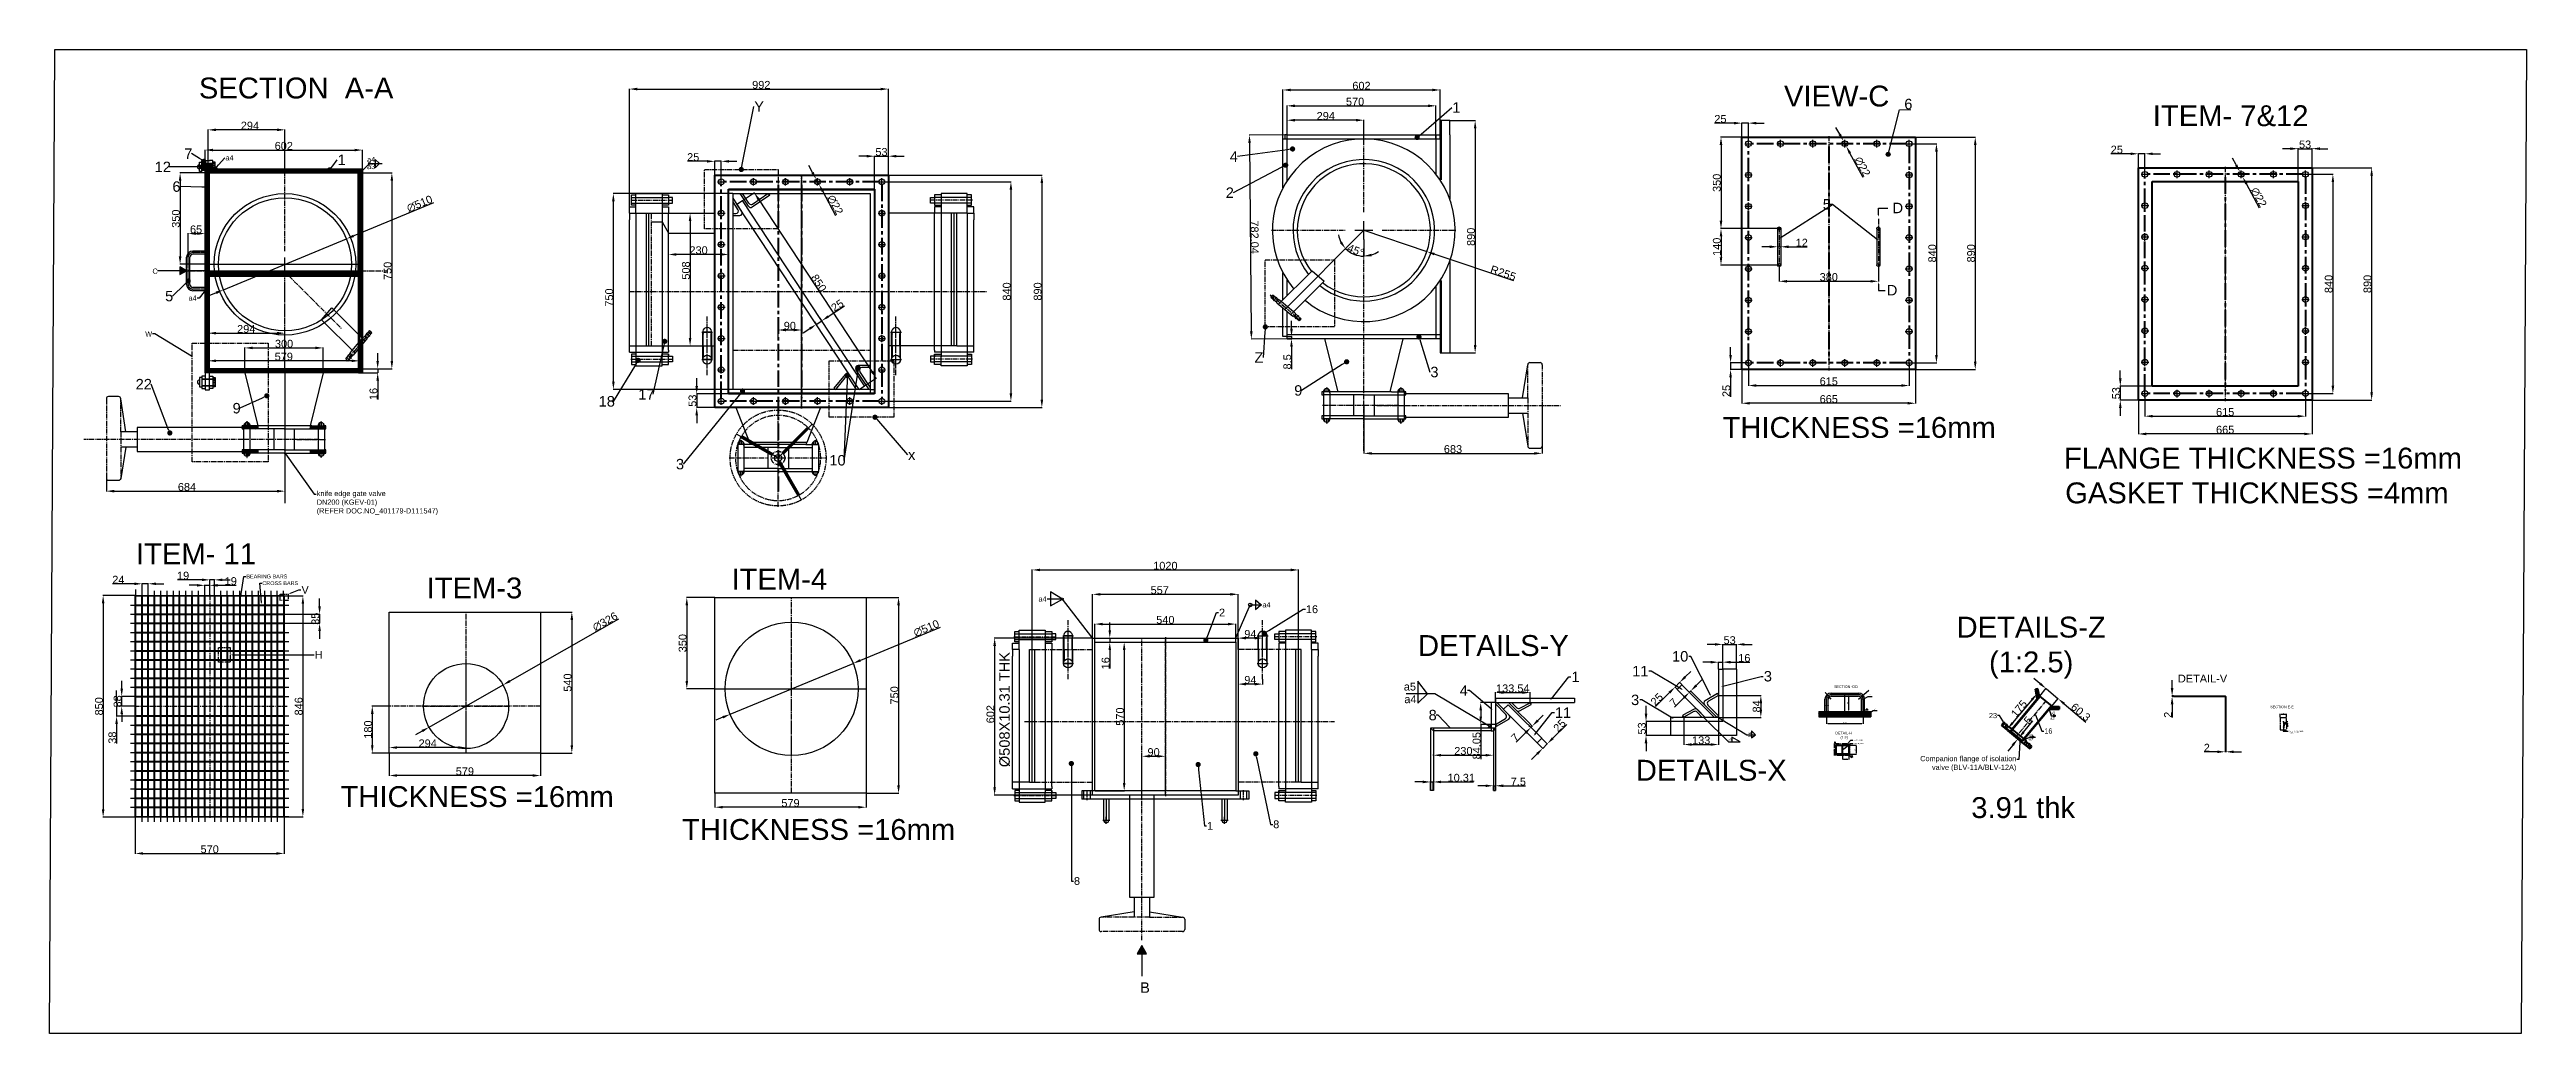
# Model space of a CAD drawing. Header units: millimetres. Extents: x 26210 to 45551, y 4625 to 8601.
# Drawn here: x 26210 to 35695, y 4778 to 8548 of the extents above; entities that cross this region are included whole.
import ezdxf
from ezdxf import colors
from ezdxf.entities.mleader import LeaderData, LeaderLine
from ezdxf.math import Vec2, Vec3

# ---------------------------------------------------------------- set-up
doc = ezdxf.new("R2010")
doc.units = ezdxf.units.MM
doc.linetypes.add('CENTER2', pattern=[28.575, 19.05, -3.175, 3.175, -3.175])
doc.linetypes.add('CENTERX2', pattern=[101.6, 63.5, -12.7, 12.7, -12.7])
doc.styles.get("Standard").update_dxf_attribs({"font": 'arial.ttf'})
doc.dimstyles.new('ISO-25', dxfattribs={"dimtxt": 2.5, "dimasz": 2.5, "dimexe": 1.25, "dimexo": 0.625, "dimtad": 1, "dimdsep": 46, "dimtxsty": 'Standard', "dimcen": 2.5, "dimadec": 0, "dimazin": 0, "dimtfac": 1, "dimtmove": 0, "dimatfit": 3, "dimfxl": 1, "dimarcsym": 0})
pattern_1 = [(45, (8226.15, 5222.2448), (-2.24506403, 2.24506403), [])]

msp = doc.modelspace()

# ---------------------------------------------------------------- texts
msp.add_text('SECTION  A-A', height=80).set_placement((26781.559, 8360.483))
at = {"linetype": 'Continuous', "lineweight": -3}
msp.add_text('SECTION E-E', height=10, dxfattribs=at).set_placement((34714.863, 6024.52))
at = {"attachment_point": 1}
for s, width, insert, char_height in [('VIEW-C', 2477.14155, (32851.924, 8409.729), 80), ('6', 302.41106, (33312.864, 8359.222), 40), ('ITEM- 7&12', 2477.14155, (34264.425, 8334.484), 80), ('THICKNESS =16mm', 1159.22093, (32616.819, 7140.055), 80), ('FLANGE THICKNESS =16mm', 1632.40396, (33924.077, 7022.584), 80), ('GASKET THICKNESS =4mm', 1632.40396, (33928.929, 6889.306), 80), ('ITEM- 11', 2477.14155, (26540.677, 6655.932), 80), ('ITEM-4', 2477.14155, (28821.306, 6558.505), 80), ('ITEM-3', 2477.14155, (27653.621, 6525.057), 80), ('DETAILS-Z\\P    (1:2.5)      ', 2477.14155, (33513.02, 6374.969), 80), ('DETAILS-Y\\P  ', 2477.14155, (31450.446, 6304.492), 80), ('SECTION -DD', 142.69936, (33043.815, 6111.9), 10), ('5', 12.21202, (33179.38, 6075.881), 5), ('6', 12.21202, (33198.849, 6022.057), 5), ('DETAIL-H        \\P     (1:2)', 142.69936, (33048.868, 5933.874), 10), ('DETAILS-X', 2477.14155, (32284.582, 5826.618), 80), ('THICKNESS =16mm', 1159.22093, (27324.124, 5725.692), 80), ('THICKNESS =16mm', 1159.22093, (28631.725, 5599.838), 80), ('3.91 thk', 448.90999, (33569.282, 5683.532), 80)]:
    msp.add_mtext_dynamic_manual_height_columns(s, width=width, gutter_width=12.5, heights=[0], dxfattribs=dict(at, insert=insert, char_height=char_height))
at = {"color": 0, "linetype": 'Continuous', "lineweight": -3, "attachment_point": 1}
for s, width, gutter_width, insert, char_height in [('a3', 12.02756, 12.5, (27425.614, 8109.719), 20), ('a4', 12.02756, 12.5, (27425.728, 8136.557), 20), ('^IC', 29.11685, 12.5, (26595.874, 7708.845), 20), ('a3', 16.03922, 12.5, (33872.329, 5990.48), 10), ('a3', 16.03922, 12.5, (33874.284, 6011.417), 10), ('a3', 16.03922, 12.5, (33788.628, 5925.826), 10), ('a3', 16.03922, 12.5, (33788.628, 5911.734), 10), ('B', 267.65894, 1296.804, (30386.261, 4973.974), 40)]:
    msp.add_mtext_dynamic_manual_height_columns(s, width=width, gutter_width=gutter_width, heights=[0], dxfattribs=dict(at, insert=insert, char_height=char_height))
at = {"lineweight": -3, "attachment_point": 1}
for s, width, insert, char_height in [('D', 25.13459, (33267.788, 7960.935), 40), ('D', 25.13459, (33245.837, 7645.826), 40), ('E', 6.91768, (33039.409, 5893.478), 2.5), ('E', 6.91768, (33040.309, 5864.645), 2.5), ('1', 6.91768, (33109.5, 5842.929), 2.5)]:
    msp.add_mtext_dynamic_manual_height_columns(s, width=width, gutter_width=12.5, heights=[0], dxfattribs=dict(at, insert=insert, char_height=char_height))
at = {"color": 0, "linetype": 'Continuous', "lineweight": -3, "insert": (29846.843, 5798.589), "char_height": 40, "attachment_point": 1, "rotation": 90}
msp.add_mtext_dynamic_manual_height_columns('%%C508X10.31 THK', width=2152.21128, gutter_width=1296.804, heights=[0], dxfattribs=at)
at = {"linetype": 'Continuous', "lineweight": -3, "char_height": 30, "attachment_point": 1}
for s, width, insert in [('a5', 37.64656, (31396.113, 6122.155)), ('a4', 67.5172, (31398.05, 6073.784)), ('DETAIL-V     ', 142.69936, (34360.565, 6152.902))]:
    msp.add_mtext_dynamic_manual_height_columns(s, width=width, gutter_width=12.5, heights=[0], dxfattribs=dict(at, insert=insert))
at = {"linetype": 'Continuous', "lineweight": -3, "char_height": 8, "width": 23.2568, "attachment_point": 1}
for insert in [(32638.643, 5908.698), (32713.962, 5921.651)]:
    msp.add_mtext('a3', dxfattribs=dict(at, insert=insert))
at = {"linetype": 'Continuous', "lineweight": -3, "insert": (32714.731, 5933.044), "char_height": 8, "attachment_point": 1}
msp.add_mtext('a4', dxfattribs=at)

# ---------------------------------------------------------------- blocks, each defined once
blk = doc.blocks.new('*D1')
at = {"color": 0, "lineweight": -2, "transparency": 16777216}
for p, q in [((28757.7, 5698), (28757.7, 5643.7)), ((29336.7, 5698), (29336.7, 5643.7)), ((29306.7, 5645), (28787.7, 5645))]:
    blk.add_line(p, q, dxfattribs=at)
at = {"color": 0, "lineweight": -3, "transparency": 16777216}
for points in [[(28787.7, 5650), (28787.7, 5640), (28757.7, 5645)], [(29306.7, 5650), (29306.7, 5640), (29336.7, 5645)]]:
    blk.add_solid(points, dxfattribs=at)
at = {"layer": 'Defpoints', "color": 0, "lineweight": -3, "transparency": 16777216}
for p in [(28757.7, 5698.6), (29336.7, 5698.6), (28757.7, 5645)]:
    blk.add_point(p, dxfattribs=at)
at = {"color": 0, "transparency": 16777216, "insert": (29047.2, 5660.9), "char_height": 30, "attachment_point": 5}
blk.add_mtext('579', dxfattribs=at)
blk = doc.blocks.new('*D2')
at = {"color": 0, "lineweight": -2, "transparency": 16777216}
for p, q in [((29337.3, 6448.6), (29462.3, 6448.6)), ((29461.1, 6418.6), (29461.1, 5728.6)), ((29337.3, 5698.6), (29462.3, 5698.6))]:
    blk.add_line(p, q, dxfattribs=at)
at = {"color": 0, "lineweight": -3, "transparency": 16777216}
for points in [[(29456.1, 6418.6), (29466.1, 6418.6), (29461.1, 6448.6)], [(29456.1, 5728.6), (29466.1, 5728.6), (29461.1, 5698.6)]]:
    blk.add_solid(points, dxfattribs=at)
at = {"layer": 'Defpoints', "color": 0, "lineweight": -3, "transparency": 16777216}
for p in [(29336.7, 6448.6), (29336.7, 5698.6), (29461.1, 5698.6)]:
    blk.add_point(p, dxfattribs=at)
at = {"color": 0, "transparency": 16777216, "insert": (29445.2, 6073.6), "char_height": 30, "attachment_point": 5, "rotation": 90}
blk.add_mtext('750', dxfattribs=at)
blk = doc.blocks.new('*D3')
at = {"color": 0, "lineweight": -2, "transparency": 16777216}
for p, q in [((28757.1, 6448.6), (28648.9, 6448.6)), ((28650.1, 6418.6), (28650.1, 6128.6)), ((28757.1, 6098.6), (28648.9, 6098.6))]:
    blk.add_line(p, q, dxfattribs=at)
at = {"color": 0, "lineweight": -3, "transparency": 16777216}
for points in [[(28645.1, 6418.6), (28655.1, 6418.6), (28650.1, 6448.6)], [(28645.1, 6128.6), (28655.1, 6128.6), (28650.1, 6098.6)]]:
    blk.add_solid(points, dxfattribs=at)
at = {"layer": 'Defpoints', "color": 0, "lineweight": -3, "transparency": 16777216}
for p in [(28757.7, 6448.6), (28650.1, 6098.6), (28757.7, 6098.6)]:
    blk.add_point(p, dxfattribs=at)
at = {"color": 0, "transparency": 16777216, "insert": (28634.2, 6273.6), "char_height": 30, "attachment_point": 5, "rotation": 90}
blk.add_mtext('350', dxfattribs=at)
blk = doc.blocks.new('*D4')
at = {"color": 0, "lineweight": -2, "transparency": 16777216}
for p, q in [((29620.2, 6334.2), (29315, 6207.7)), ((28816.1, 6001.1), (29287.3, 6196.2)), ((28788.4, 5989.6), (28760.7, 5978.1))]:
    blk.add_line(p, q, dxfattribs=at)
at = {"color": 0, "lineweight": -3, "transparency": 16777216}
for points in [[(29313.1, 6212.3), (29316.9, 6203.1), (29287.3, 6196.2)], [(28786.5, 5994.2), (28790.3, 5985), (28816.1, 6001.1)]]:
    blk.add_solid(points, dxfattribs=at)
at = {"layer": 'Defpoints', "color": 0, "lineweight": -3, "transparency": 16777216}
for p in [(29287.3, 6196.2), (28816.1, 6001.1)]:
    blk.add_point(p, dxfattribs=at)
at = {"color": 0, "transparency": 16777216, "insert": (29567.6, 6330.5), "char_height": 30, "attachment_point": 5, "rotation": 22.50178}
blk.add_mtext('∅510', dxfattribs=at)
blk = doc.blocks.new('*U5')
at = {"color": 0, "linetype": 'CENTER2', "transparency": 16777216}
for p, q in [((0, 51), (0, 258.5)), ((-258.5, 0), (-51, 0)), ((51, 0), (258.5, 0)), ((0, -258.5), (0, -51))]:
    blk.add_line(p, q, dxfattribs=at)
at = {"color": 0, "linetype": 'Continuous', "transparency": 16777216}
for p, q in [((-25.5, 0), (25.5, 0)), ((0, -25.5), (0, 25.5))]:
    blk.add_line(p, q, dxfattribs=at)
blk = doc.blocks.new('*U6')
at = {"color": 0, "linetype": 'CENTER2', "transparency": 16777216}
for p, q in [((0, 51), (0, 258.5)), ((-258.5, 0), (-51, 0)), ((51, 0), (258.5, 0)), ((0, -258.5), (0, -51))]:
    blk.add_line(p, q, dxfattribs=at)
at = {"color": 0, "linetype": 'Continuous', "transparency": 16777216}
for p, q in [((-25.5, 0), (25.5, 0)), ((0, -25.5), (0, 25.5))]:
    blk.add_line(p, q, dxfattribs=at)
blk = doc.blocks.new('*U7')
at = {"color": 0, "linetype": 'CENTER2', "lineweight": -3, "transparency": 16777216}
blk.add_line((0, 448.5), (0, -448.5), dxfattribs=at)
blk = doc.blocks.new('*U8')
at = {"color": 0, "linetype": 'CENTER2', "lineweight": -3, "transparency": 16777216}
for p, q in [((-14.5, 0), (-2.2, 0)), ((0, 2.2), (0, 14.5)), ((2.2, 0), (14.5, 0)), ((0, -14.5), (0, -2.2))]:
    blk.add_line(p, q, dxfattribs=at)
at = {"color": 0, "linetype": 'Continuous', "lineweight": -3, "transparency": 16777216}
for p, q in [((-1.1, 0), (1.1, 0)), ((0, -1.1), (0, 1.1))]:
    blk.add_line(p, q, dxfattribs=at)
blk = doc.blocks.new('*U9')
at = {"color": 0, "linetype": 'CENTER2', "lineweight": -3, "transparency": 16777216}
for p, q in [((-14.5, 0), (-2.2, 0)), ((0, 2.2), (0, 14.5)), ((2.2, 0), (14.5, 0)), ((0, -14.5), (0, -2.2))]:
    blk.add_line(p, q, dxfattribs=at)
at = {"color": 0, "linetype": 'Continuous', "lineweight": -3, "transparency": 16777216}
for p, q in [((-1.1, 0), (1.1, 0)), ((0, -1.1), (0, 1.1))]:
    blk.add_line(p, q, dxfattribs=at)
blk = doc.blocks.new('*U10')
at = {"color": 0, "linetype": 'CENTER2', "lineweight": -3, "transparency": 16777216}
for p, q in [((-14.5, 0), (-2.2, 0)), ((0, 2.2), (0, 14.5)), ((2.2, 0), (14.5, 0)), ((0, -14.5), (0, -2.2))]:
    blk.add_line(p, q, dxfattribs=at)
at = {"color": 0, "linetype": 'Continuous', "lineweight": -3, "transparency": 16777216}
for p, q in [((-1.1, 0), (1.1, 0)), ((0, -1.1), (0, 1.1))]:
    blk.add_line(p, q, dxfattribs=at)
blk = doc.blocks.new('*U11')
at = {"color": 0, "linetype": 'CENTER2', "lineweight": -3, "transparency": 16777216}
for p, q in [((-14.5, 0), (-2.2, 0)), ((0, 2.2), (0, 14.5)), ((2.2, 0), (14.5, 0)), ((0, -14.5), (0, -2.2))]:
    blk.add_line(p, q, dxfattribs=at)
at = {"color": 0, "linetype": 'Continuous', "lineweight": -3, "transparency": 16777216}
for p, q in [((-1.1, 0), (1.1, 0)), ((0, -1.1), (0, 1.1))]:
    blk.add_line(p, q, dxfattribs=at)
blk = doc.blocks.new('*U12')
at = {"color": 0, "linetype": 'CENTER2', "lineweight": -3, "transparency": 16777216}
for p, q in [((-14.5, 0), (-2.2, 0)), ((0, 2.2), (0, 14.5)), ((2.2, 0), (14.5, 0)), ((0, -14.5), (0, -2.2))]:
    blk.add_line(p, q, dxfattribs=at)
at = {"color": 0, "linetype": 'Continuous', "lineweight": -3, "transparency": 16777216}
for p, q in [((-1.1, 0), (1.1, 0)), ((0, -1.1), (0, 1.1))]:
    blk.add_line(p, q, dxfattribs=at)
blk = doc.blocks.new('*U13')
at = {"color": 0, "linetype": 'CENTER2', "lineweight": -3, "transparency": 16777216}
for p, q in [((-14.5, 0), (-2.2, 0)), ((0, 2.2), (0, 14.5)), ((2.2, 0), (14.5, 0)), ((0, -14.5), (0, -2.2))]:
    blk.add_line(p, q, dxfattribs=at)
at = {"color": 0, "linetype": 'Continuous', "lineweight": -3, "transparency": 16777216}
for p, q in [((-1.1, 0), (1.1, 0)), ((0, -1.1), (0, 1.1))]:
    blk.add_line(p, q, dxfattribs=at)
blk = doc.blocks.new('*U14')
at = {"color": 0, "linetype": 'CENTER2', "lineweight": -3, "transparency": 16777216}
for p, q in [((-14.5, 0), (-2.2, 0)), ((0, 2.2), (0, 14.5)), ((2.2, 0), (14.5, 0)), ((0, -14.5), (0, -2.2))]:
    blk.add_line(p, q, dxfattribs=at)
at = {"color": 0, "linetype": 'Continuous', "lineweight": -3, "transparency": 16777216}
for p, q in [((-1.1, 0), (1.1, 0)), ((0, -1.1), (0, 1.1))]:
    blk.add_line(p, q, dxfattribs=at)
blk = doc.blocks.new('*U15')
at = {"color": 0, "linetype": 'CENTER2', "lineweight": -3, "transparency": 16777216}
for p, q in [((-14.5, 0), (-2.2, 0)), ((0, 2.2), (0, 14.5)), ((2.2, 0), (14.5, 0)), ((0, -14.5), (0, -2.2))]:
    blk.add_line(p, q, dxfattribs=at)
at = {"color": 0, "linetype": 'Continuous', "lineweight": -3, "transparency": 16777216}
for p, q in [((-1.1, 0), (1.1, 0)), ((0, -1.1), (0, 1.1))]:
    blk.add_line(p, q, dxfattribs=at)
blk = doc.blocks.new('*U16')
at = {"color": 0, "linetype": 'CENTER2', "lineweight": -3, "transparency": 16777216}
for p, q in [((-14.5, 0), (-2.2, 0)), ((0, 2.2), (0, 14.5)), ((2.2, 0), (14.5, 0)), ((0, -14.5), (0, -2.2))]:
    blk.add_line(p, q, dxfattribs=at)
at = {"color": 0, "linetype": 'Continuous', "lineweight": -3, "transparency": 16777216}
for p, q in [((-1.1, 0), (1.1, 0)), ((0, -1.1), (0, 1.1))]:
    blk.add_line(p, q, dxfattribs=at)
blk = doc.blocks.new('*U17')
at = {"color": 0, "linetype": 'CENTER2', "lineweight": -3, "transparency": 16777216}
for p, q in [((-14.5, 0), (-2.2, 0)), ((0, 2.2), (0, 14.5)), ((2.2, 0), (14.5, 0)), ((0, -14.5), (0, -2.2))]:
    blk.add_line(p, q, dxfattribs=at)
at = {"color": 0, "linetype": 'Continuous', "lineweight": -3, "transparency": 16777216}
for p, q in [((-1.1, 0), (1.1, 0)), ((0, -1.1), (0, 1.1))]:
    blk.add_line(p, q, dxfattribs=at)
blk = doc.blocks.new('*U18')
at = {"color": 0, "linetype": 'CENTER2', "lineweight": -3, "transparency": 16777216}
for p, q in [((-14.5, 0), (-2.2, 0)), ((0, 2.2), (0, 14.5)), ((2.2, 0), (14.5, 0)), ((0, -14.5), (0, -2.2))]:
    blk.add_line(p, q, dxfattribs=at)
at = {"color": 0, "linetype": 'Continuous', "lineweight": -3, "transparency": 16777216}
for p, q in [((-1.1, 0), (1.1, 0)), ((0, -1.1), (0, 1.1))]:
    blk.add_line(p, q, dxfattribs=at)
blk = doc.blocks.new('*U19')
at = {"color": 0, "linetype": 'CENTER2', "lineweight": -3, "transparency": 16777216}
for p, q in [((-14.5, 0), (-2.2, 0)), ((0, 2.2), (0, 14.5)), ((2.2, 0), (14.5, 0)), ((0, -14.5), (0, -2.2))]:
    blk.add_line(p, q, dxfattribs=at)
at = {"color": 0, "linetype": 'Continuous', "lineweight": -3, "transparency": 16777216}
for p, q in [((-1.1, 0), (1.1, 0)), ((0, -1.1), (0, 1.1))]:
    blk.add_line(p, q, dxfattribs=at)
blk = doc.blocks.new('*U20')
at = {"color": 0, "linetype": 'CENTER2', "lineweight": -3, "transparency": 16777216}
for p, q in [((-14.5, 0), (-2.2, 0)), ((0, 2.2), (0, 14.5)), ((2.2, 0), (14.5, 0)), ((0, -14.5), (0, -2.2))]:
    blk.add_line(p, q, dxfattribs=at)
at = {"color": 0, "linetype": 'Continuous', "lineweight": -3, "transparency": 16777216}
for p, q in [((-1.1, 0), (1.1, 0)), ((0, -1.1), (0, 1.1))]:
    blk.add_line(p, q, dxfattribs=at)
blk = doc.blocks.new('*U21')
at = {"color": 0, "linetype": 'CENTER2', "lineweight": -3, "transparency": 16777216}
for p, q in [((-14.5, 0), (-2.2, 0)), ((0, 2.2), (0, 14.5)), ((2.2, 0), (14.5, 0)), ((0, -14.5), (0, -2.2))]:
    blk.add_line(p, q, dxfattribs=at)
at = {"color": 0, "linetype": 'Continuous', "lineweight": -3, "transparency": 16777216}
for p, q in [((-1.1, 0), (1.1, 0)), ((0, -1.1), (0, 1.1))]:
    blk.add_line(p, q, dxfattribs=at)
blk = doc.blocks.new('*U22')
at = {"color": 0, "linetype": 'CENTER2', "lineweight": -3, "transparency": 16777216}
for p, q in [((-14.5, 0), (-2.2, 0)), ((0, 2.2), (0, 14.5)), ((2.2, 0), (14.5, 0)), ((0, -14.5), (0, -2.2))]:
    blk.add_line(p, q, dxfattribs=at)
at = {"color": 0, "linetype": 'Continuous', "lineweight": -3, "transparency": 16777216}
for p, q in [((-1.1, 0), (1.1, 0)), ((0, -1.1), (0, 1.1))]:
    blk.add_line(p, q, dxfattribs=at)
blk = doc.blocks.new('*U23')
at = {"color": 0, "linetype": 'CENTER2', "lineweight": -3, "transparency": 16777216}
for p, q in [((-14.5, 0), (-2.2, 0)), ((0, 2.2), (0, 14.5)), ((2.2, 0), (14.5, 0)), ((0, -14.5), (0, -2.2))]:
    blk.add_line(p, q, dxfattribs=at)
at = {"color": 0, "linetype": 'Continuous', "lineweight": -3, "transparency": 16777216}
for p, q in [((-1.1, 0), (1.1, 0)), ((0, -1.1), (0, 1.1))]:
    blk.add_line(p, q, dxfattribs=at)
blk = doc.blocks.new('*U24')
at = {"color": 0, "linetype": 'CENTER2', "lineweight": -3, "transparency": 16777216}
for p, q in [((-14.5, 0), (-2.2, 0)), ((0, 2.2), (0, 14.5)), ((2.2, 0), (14.5, 0)), ((0, -14.5), (0, -2.2))]:
    blk.add_line(p, q, dxfattribs=at)
at = {"color": 0, "linetype": 'Continuous', "lineweight": -3, "transparency": 16777216}
for p, q in [((-1.1, 0), (1.1, 0)), ((0, -1.1), (0, 1.1))]:
    blk.add_line(p, q, dxfattribs=at)
blk = doc.blocks.new('*U25')
at = {"color": 0, "linetype": 'CENTER2', "lineweight": -3, "transparency": 16777216}
for p, q in [((-14.5, 0), (-2.2, 0)), ((0, 2.2), (0, 14.5)), ((2.2, 0), (14.5, 0)), ((0, -14.5), (0, -2.2))]:
    blk.add_line(p, q, dxfattribs=at)
at = {"color": 0, "linetype": 'Continuous', "lineweight": -3, "transparency": 16777216}
for p, q in [((-1.1, 0), (1.1, 0)), ((0, -1.1), (0, 1.1))]:
    blk.add_line(p, q, dxfattribs=at)
blk = doc.blocks.new('*U26')
at = {"color": 0, "linetype": 'CENTER2', "lineweight": -3, "transparency": 16777216}
for p, q in [((-14.5, 0), (-2.2, 0)), ((0, 2.2), (0, 14.5)), ((2.2, 0), (14.5, 0)), ((0, -14.5), (0, -2.2))]:
    blk.add_line(p, q, dxfattribs=at)
at = {"color": 0, "linetype": 'Continuous', "lineweight": -3, "transparency": 16777216}
for p, q in [((-1.1, 0), (1.1, 0)), ((0, -1.1), (0, 1.1))]:
    blk.add_line(p, q, dxfattribs=at)
blk = doc.blocks.new('*U27')
at = {"color": 0, "linetype": 'CENTER2', "lineweight": -3, "transparency": 16777216}
for p, q in [((-14.5, 0), (-2.2, 0)), ((0, 2.2), (0, 14.5)), ((2.2, 0), (14.5, 0)), ((0, -14.5), (0, -2.2))]:
    blk.add_line(p, q, dxfattribs=at)
at = {"color": 0, "linetype": 'Continuous', "lineweight": -3, "transparency": 16777216}
for p, q in [((-1.1, 0), (1.1, 0)), ((0, -1.1), (0, 1.1))]:
    blk.add_line(p, q, dxfattribs=at)
blk = doc.blocks.new('*U28')
at = {"color": 0, "linetype": 'CENTER2', "lineweight": -3, "transparency": 16777216}
for p, q in [((-14.5, 0), (-2.2, 0)), ((0, 2.2), (0, 14.5)), ((2.2, 0), (14.5, 0)), ((0, -14.5), (0, -2.2))]:
    blk.add_line(p, q, dxfattribs=at)
at = {"color": 0, "linetype": 'Continuous', "lineweight": -3, "transparency": 16777216}
for p, q in [((-1.1, 0), (1.1, 0)), ((0, -1.1), (0, 1.1))]:
    blk.add_line(p, q, dxfattribs=at)
blk = doc.blocks.new('*U29')
at = {"color": 0, "linetype": 'CENTER2', "lineweight": -3, "transparency": 16777216}
for p, q in [((-14.5, 0), (-2.2, 0)), ((0, 2.2), (0, 14.5)), ((2.2, 0), (14.5, 0)), ((0, -14.5), (0, -2.2))]:
    blk.add_line(p, q, dxfattribs=at)
at = {"color": 0, "linetype": 'Continuous', "lineweight": -3, "transparency": 16777216}
for p, q in [((-1.1, 0), (1.1, 0)), ((0, -1.1), (0, 1.1))]:
    blk.add_line(p, q, dxfattribs=at)
blk = doc.blocks.new('*U30')
at = {"color": 0, "linetype": 'CENTER2', "lineweight": -3, "transparency": 16777216}
for p, q in [((-14.5, 0), (-2.2, 0)), ((0, 2.2), (0, 14.5)), ((2.2, 0), (14.5, 0)), ((0, -14.5), (0, -2.2))]:
    blk.add_line(p, q, dxfattribs=at)
at = {"color": 0, "linetype": 'Continuous', "lineweight": -3, "transparency": 16777216}
for p, q in [((-1.1, 0), (1.1, 0)), ((0, -1.1), (0, 1.1))]:
    blk.add_line(p, q, dxfattribs=at)
blk = doc.blocks.new('*U31')
at = {"color": 0, "linetype": 'CENTER2', "lineweight": -3, "transparency": 16777216}
for p, q in [((-14.5, 0), (-2.2, 0)), ((0, 2.2), (0, 14.5)), ((2.2, 0), (14.5, 0)), ((0, -14.5), (0, -2.2))]:
    blk.add_line(p, q, dxfattribs=at)
at = {"color": 0, "linetype": 'Continuous', "lineweight": -3, "transparency": 16777216}
for p, q in [((-1.1, 0), (1.1, 0)), ((0, -1.1), (0, 1.1))]:
    blk.add_line(p, q, dxfattribs=at)
blk = doc.blocks.new('*U32')
at = {"color": 0, "linetype": 'CENTER2', "lineweight": -3, "transparency": 16777216}
for p, q in [((-14.5, 0), (-2.2, 0)), ((0, 2.2), (0, 14.5)), ((2.2, 0), (14.5, 0)), ((0, -14.5), (0, -2.2))]:
    blk.add_line(p, q, dxfattribs=at)
at = {"color": 0, "linetype": 'Continuous', "lineweight": -3, "transparency": 16777216}
for p, q in [((-1.1, 0), (1.1, 0)), ((0, -1.1), (0, 1.1))]:
    blk.add_line(p, q, dxfattribs=at)
blk = doc.blocks.new('*U33')
at = {"color": 0, "linetype": 'CENTER2', "lineweight": -3, "transparency": 16777216}
blk.add_line((0, 107.5), (0, -92.4), dxfattribs=at)
blk = doc.blocks.new('*U34')
at = {"color": 0, "linetype": 'CENTER2', "lineweight": -3, "transparency": 16777216}
blk.add_line((0, 73.5), (0, -73.5), dxfattribs=at)
blk = doc.blocks.new('*D35')
at = {"color": 0, "lineweight": -2, "transparency": 16777216}
for p, q in [((32832.9, 7862.2), (32609.5, 7862.2)), ((32610.8, 7832.2), (32610.8, 7752.2)), ((32832.9, 7722.2), (32609.5, 7722.2))]:
    blk.add_line(p, q, dxfattribs=at)
at = {"color": 0, "lineweight": -3, "transparency": 16777216}
for points in [[(32605.8, 7832.2), (32615.8, 7832.2), (32610.8, 7862.2)], [(32605.8, 7752.2), (32615.8, 7752.2), (32610.8, 7722.2)]]:
    blk.add_solid(points, dxfattribs=at)
at = {"layer": 'Defpoints', "color": 0, "lineweight": -3, "transparency": 16777216}
for p in [(32833.5, 7862.2), (32610.8, 7722.2), (32833.5, 7722.2)]:
    blk.add_point(p, dxfattribs=at)
at = {"color": 0, "transparency": 16777216, "insert": (32594.8, 7792.2), "char_height": 30, "attachment_point": 5, "rotation": 90}
blk.add_mtext('140', dxfattribs=at)
blk = doc.blocks.new('*D36')
at = {"color": 0, "lineweight": -2, "transparency": 16777216}
for p, q in [((32690.4, 8212.2), (32609.5, 8212.2)), ((32610.8, 8182.2), (32610.8, 7892.2)), ((32690.4, 7862.2), (32609.5, 7862.2))]:
    blk.add_line(p, q, dxfattribs=at)
at = {"color": 0, "lineweight": -3, "transparency": 16777216}
for points in [[(32605.8, 8182.2), (32615.8, 8182.2), (32610.8, 8212.2)], [(32605.8, 7892.2), (32615.8, 7892.2), (32610.8, 7862.2)]]:
    blk.add_solid(points, dxfattribs=at)
at = {"layer": 'Defpoints', "color": 0, "lineweight": -3, "transparency": 16777216}
for p in [(32691, 8212.2), (32610.8, 7862.2), (32691, 7862.2)]:
    blk.add_point(p, dxfattribs=at)
at = {"color": 0, "transparency": 16777216, "insert": (32594.8, 8037.2), "char_height": 30, "attachment_point": 5, "rotation": 90}
blk.add_mtext('350', dxfattribs=at)
blk = doc.blocks.new('*D37')
at = {"color": 0, "lineweight": -2, "transparency": 16777216}
for p, q in [((32691, 7321.6), (32691, 7191.4)), ((33356, 7321.6), (33356, 7191.4)), ((33326, 7192.7), (32721, 7192.7))]:
    blk.add_line(p, q, dxfattribs=at)
at = {"color": 0, "lineweight": -3, "transparency": 16777216}
for points in [[(32721, 7197.7), (32721, 7187.7), (32691, 7192.7)], [(33326, 7197.7), (33326, 7187.7), (33356, 7192.7)]]:
    blk.add_solid(points, dxfattribs=at)
at = {"layer": 'Defpoints', "color": 0, "lineweight": -3, "transparency": 16777216}
for p in [(32691, 7322.2), (33356, 7322.2), (32691, 7192.7)]:
    blk.add_point(p, dxfattribs=at)
at = {"color": 0, "transparency": 16777216, "insert": (33023.5, 7208.6), "char_height": 30, "attachment_point": 5}
blk.add_mtext('665', dxfattribs=at)
blk = doc.blocks.new('*D38')
at = {"color": 0, "lineweight": -2, "transparency": 16777216}
for p, q in [((33356.7, 8212.2), (33585.7, 8212.2)), ((33584.5, 8182.2), (33584.5, 7352.2)), ((33356.7, 7322.2), (33585.7, 7322.2))]:
    blk.add_line(p, q, dxfattribs=at)
at = {"color": 0, "lineweight": -3, "transparency": 16777216}
for points in [[(33579.5, 8182.2), (33589.5, 8182.2), (33584.5, 8212.2)], [(33579.5, 7352.2), (33589.5, 7352.2), (33584.5, 7322.2)]]:
    blk.add_solid(points, dxfattribs=at)
at = {"layer": 'Defpoints', "color": 0, "lineweight": -3, "transparency": 16777216}
for p in [(33356, 8212.2), (33356, 7322.2), (33584.5, 7322.2)]:
    blk.add_point(p, dxfattribs=at)
at = {"color": 0, "transparency": 16777216, "insert": (33568.6, 7767.2), "char_height": 30, "attachment_point": 5, "rotation": 90}
blk.add_mtext('890', dxfattribs=at)
blk = doc.blocks.new('*D39')
at = {"color": 0, "lineweight": -2, "transparency": 16777216}
for p, q in [((33331.7, 8187.2), (33437.2, 8187.2)), ((33435.9, 8157.2), (33435.9, 7377.2)), ((33331.7, 7347.2), (33437.2, 7347.2))]:
    blk.add_line(p, q, dxfattribs=at)
at = {"color": 0, "lineweight": -3, "transparency": 16777216}
for points in [[(33430.9, 8157.2), (33440.9, 8157.2), (33435.9, 8187.2)], [(33430.9, 7377.2), (33440.9, 7377.2), (33435.9, 7347.2)]]:
    blk.add_solid(points, dxfattribs=at)
at = {"layer": 'Defpoints', "color": 0, "lineweight": -3, "transparency": 16777216}
for p in [(33331, 8187.2), (33331, 7347.2), (33435.9, 7347.2)]:
    blk.add_point(p, dxfattribs=at)
at = {"color": 0, "transparency": 16777216, "insert": (33420, 7767.2), "char_height": 30, "attachment_point": 5, "rotation": 90}
blk.add_mtext('840', dxfattribs=at)
blk = doc.blocks.new('*D40')
at = {"color": 0, "lineweight": -2, "transparency": 16777216}
for p, q in [((32716, 7346.6), (32716, 7259.3)), ((33331, 7346.6), (33331, 7259.3)), ((32746, 7260.6), (33301, 7260.6))]:
    blk.add_line(p, q, dxfattribs=at)
at = {"color": 0, "lineweight": -3, "transparency": 16777216}
for points in [[(32746, 7265.6), (32746, 7255.6), (32716, 7260.6)], [(33301, 7265.6), (33301, 7255.6), (33331, 7260.6)]]:
    blk.add_solid(points, dxfattribs=at)
at = {"layer": 'Defpoints', "color": 0, "lineweight": -3, "transparency": 16777216}
for p in [(32716, 7347.2), (33331, 7347.2), (33331, 7260.6)]:
    blk.add_point(p, dxfattribs=at)
at = {"color": 0, "transparency": 16777216, "insert": (33023.5, 7276.5), "char_height": 30, "attachment_point": 5}
blk.add_mtext('615', dxfattribs=at)
blk = doc.blocks.new('*D41')
at = {"color": 0, "lineweight": -2, "transparency": 16777216}
for p, q in [((32797.5, 7792.2), (32767.5, 7792.2)), ((32827.5, 7792.9), (32827.5, 7793.5)), ((32827.5, 7792.2), (32839.5, 7792.2)), ((32839.5, 7792.9), (32839.5, 7793.5)), ((32869.5, 7792.2), (32940.6, 7792.2))]:
    blk.add_line(p, q, dxfattribs=at)
at = {"color": 0, "lineweight": -3, "transparency": 16777216}
for points in [[(32797.5, 7797.2), (32797.5, 7787.2), (32827.5, 7792.2)], [(32869.5, 7797.2), (32869.5, 7787.2), (32839.5, 7792.2)]]:
    blk.add_solid(points, dxfattribs=at)
at = {"layer": 'Defpoints', "color": 0, "lineweight": -3, "transparency": 16777216}
for p in [(32827.5, 7792.2), (32839.5, 7792.2), (32839.5, 7792.2)]:
    blk.add_point(p, dxfattribs=at)
at = {"color": 0, "transparency": 16777216, "insert": (32920.1, 7807.9), "char_height": 30, "attachment_point": 5}
blk.add_mtext('12', dxfattribs=at)
blk = doc.blocks.new('*D42')
at = {"color": 0, "lineweight": -2, "transparency": 16777216}
for p, q in [((33065.5, 8223.3), (33051.2, 8249.7)), ((33079.8, 8196.9), (33090.3, 8177.6)), ((33155.4, 8057.5), (33104.6, 8151.2))]:
    blk.add_line(p, q, dxfattribs=at)
at = {"color": 0, "lineweight": -3, "transparency": 16777216}
for points in [[(33069.9, 8225.7), (33061.1, 8220.9), (33079.8, 8196.9)], [(33109, 8153.6), (33100.2, 8148.8), (33090.3, 8177.6)]]:
    blk.add_solid(points, dxfattribs=at)
at = {"layer": 'Defpoints', "color": 0, "lineweight": -3, "transparency": 16777216}
for p in [(33079.8, 8196.9), (33090.3, 8177.6)]:
    blk.add_point(p, dxfattribs=at)
at = {"color": 0, "transparency": 16777216, "insert": (33151.9, 8099.2), "char_height": 30, "attachment_point": 5, "rotation": 298.46715}
blk.add_mtext('∅22', dxfattribs=at)
blk = doc.blocks.new('*D43')
at = {"color": 0, "lineweight": -2, "transparency": 16777216}
for p, q in [((32647.5, 7377.2), (32647.5, 7407.2)), ((32715.4, 7347.2), (32646.2, 7347.2)), ((32715.4, 7322.2), (32646.2, 7322.2)), ((32647.5, 7347.2), (32647.5, 7322.2)), ((32647.5, 7292.2), (32647.5, 7217.3))]:
    blk.add_line(p, q, dxfattribs=at)
at = {"color": 0, "lineweight": -3, "transparency": 16777216}
for points in [[(32642.5, 7377.2), (32652.5, 7377.2), (32647.5, 7347.2)], [(32642.5, 7292.2), (32652.5, 7292.2), (32647.5, 7322.2)]]:
    blk.add_solid(points, dxfattribs=at)
at = {"layer": 'Defpoints', "color": 0, "lineweight": -3, "transparency": 16777216}
for p in [(32647.5, 7322.2), (32716, 7347.2), (32716, 7322.2)]:
    blk.add_point(p, dxfattribs=at)
at = {"color": 0, "transparency": 16777216, "insert": (32631.5, 7239.8), "char_height": 30, "attachment_point": 5, "rotation": 90}
blk.add_mtext('25', dxfattribs=at)
blk = doc.blocks.new('*D44')
at = {"color": 0, "lineweight": -2, "transparency": 16777216}
for p, q in [((32661, 8265.9), (32586.1, 8265.9)), ((32691, 8187.9), (32691, 8267.2)), ((32716, 8265.9), (32691, 8265.9)), ((32716, 8187.9), (32716, 8267.2)), ((32746, 8265.9), (32776, 8265.9))]:
    blk.add_line(p, q, dxfattribs=at)
at = {"color": 0, "lineweight": -3, "transparency": 16777216}
for points in [[(32661, 8270.9), (32661, 8260.9), (32691, 8265.9)], [(32746, 8270.9), (32746, 8260.9), (32716, 8265.9)]]:
    blk.add_solid(points, dxfattribs=at)
at = {"layer": 'Defpoints', "color": 0, "lineweight": -3, "transparency": 16777216}
for p in [(32691, 8265.9), (32691, 8187.2), (32716, 8187.2)]:
    blk.add_point(p, dxfattribs=at)
at = {"color": 0, "transparency": 16777216, "insert": (32608.6, 8281.9), "char_height": 30, "attachment_point": 5}
blk.add_mtext('25', dxfattribs=at)
blk = doc.blocks.new('*D45')
at = {"color": 0, "lineweight": -2, "transparency": 16777216}
for p, q in [((32833.5, 7721.6), (32833.5, 7658.8)), ((33213.5, 7721.6), (33213.5, 7658.8)), ((32863.5, 7660), (33183.5, 7660))]:
    blk.add_line(p, q, dxfattribs=at)
at = {"color": 0, "lineweight": -3, "transparency": 16777216}
for points in [[(32863.5, 7665), (32863.5, 7655), (32833.5, 7660)], [(33183.5, 7665), (33183.5, 7655), (33213.5, 7660)]]:
    blk.add_solid(points, dxfattribs=at)
at = {"layer": 'Defpoints', "color": 0, "lineweight": -3, "transparency": 16777216}
for p in [(32833.5, 7722.2), (33213.5, 7722.2), (33213.5, 7660)]:
    blk.add_point(p, dxfattribs=at)
at = {"color": 0, "transparency": 16777216, "insert": (33023.5, 7676), "char_height": 30, "attachment_point": 5}
blk.add_mtext('380', dxfattribs=at)
blk = doc.blocks.new('*U61')
at = {"color": 0, "linetype": 'CENTER2', "lineweight": -3, "transparency": 16777216}
blk.add_line((0, 448.5), (0, -448.5), dxfattribs=at)
blk = doc.blocks.new('*U46')
at = {"color": 0, "linetype": 'CENTER2', "lineweight": -3, "transparency": 16777216}
for p, q in [((-14.5, 0), (-2.2, 0)), ((0, 2.2), (0, 14.5)), ((2.2, 0), (14.5, 0)), ((0, -14.5), (0, -2.2))]:
    blk.add_line(p, q, dxfattribs=at)
at = {"color": 0, "linetype": 'Continuous', "lineweight": -3, "transparency": 16777216}
for p, q in [((-1.1, 0), (1.1, 0)), ((0, -1.1), (0, 1.1))]:
    blk.add_line(p, q, dxfattribs=at)
blk = doc.blocks.new('*U47')
at = {"color": 0, "linetype": 'CENTER2', "lineweight": -3, "transparency": 16777216}
for p, q in [((-14.5, 0), (-2.2, 0)), ((0, 2.2), (0, 14.5)), ((2.2, 0), (14.5, 0)), ((0, -14.5), (0, -2.2))]:
    blk.add_line(p, q, dxfattribs=at)
at = {"color": 0, "linetype": 'Continuous', "lineweight": -3, "transparency": 16777216}
for p, q in [((-1.1, 0), (1.1, 0)), ((0, -1.1), (0, 1.1))]:
    blk.add_line(p, q, dxfattribs=at)
blk = doc.blocks.new('*U48')
at = {"color": 0, "linetype": 'CENTER2', "lineweight": -3, "transparency": 16777216}
for p, q in [((-14.5, 0), (-2.2, 0)), ((0, 2.2), (0, 14.5)), ((2.2, 0), (14.5, 0)), ((0, -14.5), (0, -2.2))]:
    blk.add_line(p, q, dxfattribs=at)
at = {"color": 0, "linetype": 'Continuous', "lineweight": -3, "transparency": 16777216}
for p, q in [((-1.1, 0), (1.1, 0)), ((0, -1.1), (0, 1.1))]:
    blk.add_line(p, q, dxfattribs=at)
blk = doc.blocks.new('*U49')
at = {"color": 0, "linetype": 'CENTER2', "lineweight": -3, "transparency": 16777216}
for p, q in [((-14.5, 0), (-2.2, 0)), ((0, 2.2), (0, 14.5)), ((2.2, 0), (14.5, 0)), ((0, -14.5), (0, -2.2))]:
    blk.add_line(p, q, dxfattribs=at)
at = {"color": 0, "linetype": 'Continuous', "lineweight": -3, "transparency": 16777216}
for p, q in [((-1.1, 0), (1.1, 0)), ((0, -1.1), (0, 1.1))]:
    blk.add_line(p, q, dxfattribs=at)
blk = doc.blocks.new('*U50')
at = {"color": 0, "linetype": 'CENTER2', "lineweight": -3, "transparency": 16777216}
for p, q in [((-14.5, 0), (-2.2, 0)), ((0, 2.2), (0, 14.5)), ((2.2, 0), (14.5, 0)), ((0, -14.5), (0, -2.2))]:
    blk.add_line(p, q, dxfattribs=at)
at = {"color": 0, "linetype": 'Continuous', "lineweight": -3, "transparency": 16777216}
for p, q in [((-1.1, 0), (1.1, 0)), ((0, -1.1), (0, 1.1))]:
    blk.add_line(p, q, dxfattribs=at)
blk = doc.blocks.new('*U51')
at = {"color": 0, "linetype": 'CENTER2', "lineweight": -3, "transparency": 16777216}
for p, q in [((-14.5, 0), (-2.2, 0)), ((0, 2.2), (0, 14.5)), ((2.2, 0), (14.5, 0)), ((0, -14.5), (0, -2.2))]:
    blk.add_line(p, q, dxfattribs=at)
at = {"color": 0, "linetype": 'Continuous', "lineweight": -3, "transparency": 16777216}
for p, q in [((-1.1, 0), (1.1, 0)), ((0, -1.1), (0, 1.1))]:
    blk.add_line(p, q, dxfattribs=at)
blk = doc.blocks.new('*U52')
at = {"color": 0, "linetype": 'CENTER2', "lineweight": -3, "transparency": 16777216}
for p, q in [((-14.5, 0), (-2.2, 0)), ((0, 2.2), (0, 14.5)), ((2.2, 0), (14.5, 0)), ((0, -14.5), (0, -2.2))]:
    blk.add_line(p, q, dxfattribs=at)
at = {"color": 0, "linetype": 'Continuous', "lineweight": -3, "transparency": 16777216}
for p, q in [((-1.1, 0), (1.1, 0)), ((0, -1.1), (0, 1.1))]:
    blk.add_line(p, q, dxfattribs=at)
blk = doc.blocks.new('*U53')
at = {"color": 0, "linetype": 'CENTER2', "lineweight": -3, "transparency": 16777216}
for p, q in [((-14.5, 0), (-2.2, 0)), ((0, 2.2), (0, 14.5)), ((2.2, 0), (14.5, 0)), ((0, -14.5), (0, -2.2))]:
    blk.add_line(p, q, dxfattribs=at)
at = {"color": 0, "linetype": 'Continuous', "lineweight": -3, "transparency": 16777216}
for p, q in [((-1.1, 0), (1.1, 0)), ((0, -1.1), (0, 1.1))]:
    blk.add_line(p, q, dxfattribs=at)
blk = doc.blocks.new('*U54')
at = {"color": 0, "linetype": 'CENTER2', "lineweight": -3, "transparency": 16777216}
for p, q in [((-14.5, 0), (-2.2, 0)), ((0, 2.2), (0, 14.5)), ((2.2, 0), (14.5, 0)), ((0, -14.5), (0, -2.2))]:
    blk.add_line(p, q, dxfattribs=at)
at = {"color": 0, "linetype": 'Continuous', "lineweight": -3, "transparency": 16777216}
for p, q in [((-1.1, 0), (1.1, 0)), ((0, -1.1), (0, 1.1))]:
    blk.add_line(p, q, dxfattribs=at)
blk = doc.blocks.new('*U55')
at = {"color": 0, "linetype": 'CENTER2', "lineweight": -3, "transparency": 16777216}
for p, q in [((-14.5, 0), (-2.2, 0)), ((0, 2.2), (0, 14.5)), ((2.2, 0), (14.5, 0)), ((0, -14.5), (0, -2.2))]:
    blk.add_line(p, q, dxfattribs=at)
at = {"color": 0, "linetype": 'Continuous', "lineweight": -3, "transparency": 16777216}
for p, q in [((-1.1, 0), (1.1, 0)), ((0, -1.1), (0, 1.1))]:
    blk.add_line(p, q, dxfattribs=at)
blk = doc.blocks.new('*U56')
at = {"color": 0, "linetype": 'CENTER2', "lineweight": -3, "transparency": 16777216}
for p, q in [((-14.5, 0), (-2.2, 0)), ((0, 2.2), (0, 14.5)), ((2.2, 0), (14.5, 0)), ((0, -14.5), (0, -2.2))]:
    blk.add_line(p, q, dxfattribs=at)
at = {"color": 0, "linetype": 'Continuous', "lineweight": -3, "transparency": 16777216}
for p, q in [((-1.1, 0), (1.1, 0)), ((0, -1.1), (0, 1.1))]:
    blk.add_line(p, q, dxfattribs=at)
blk = doc.blocks.new('*U57')
at = {"color": 0, "linetype": 'CENTER2', "lineweight": -3, "transparency": 16777216}
for p, q in [((-14.5, 0), (-2.2, 0)), ((0, 2.2), (0, 14.5)), ((2.2, 0), (14.5, 0)), ((0, -14.5), (0, -2.2))]:
    blk.add_line(p, q, dxfattribs=at)
at = {"color": 0, "linetype": 'Continuous', "lineweight": -3, "transparency": 16777216}
for p, q in [((-1.1, 0), (1.1, 0)), ((0, -1.1), (0, 1.1))]:
    blk.add_line(p, q, dxfattribs=at)
blk = doc.blocks.new('*U58')
at = {"color": 0, "linetype": 'CENTER2', "lineweight": -3, "transparency": 16777216}
for p, q in [((-14.5, 0), (-2.2, 0)), ((0, 2.2), (0, 14.5)), ((2.2, 0), (14.5, 0)), ((0, -14.5), (0, -2.2))]:
    blk.add_line(p, q, dxfattribs=at)
at = {"color": 0, "linetype": 'Continuous', "lineweight": -3, "transparency": 16777216}
for p, q in [((-1.1, 0), (1.1, 0)), ((0, -1.1), (0, 1.1))]:
    blk.add_line(p, q, dxfattribs=at)
blk = doc.blocks.new('*U59')
at = {"color": 0, "linetype": 'CENTER2', "lineweight": -3, "transparency": 16777216}
for p, q in [((-14.5, 0), (-2.2, 0)), ((0, 2.2), (0, 14.5)), ((2.2, 0), (14.5, 0)), ((0, -14.5), (0, -2.2))]:
    blk.add_line(p, q, dxfattribs=at)
at = {"color": 0, "linetype": 'Continuous', "lineweight": -3, "transparency": 16777216}
for p, q in [((-1.1, 0), (1.1, 0)), ((0, -1.1), (0, 1.1))]:
    blk.add_line(p, q, dxfattribs=at)
blk = doc.blocks.new('*U60')
at = {"color": 0, "linetype": 'CENTER2', "lineweight": -3, "transparency": 16777216}
for p, q in [((-14.5, 0), (-2.2, 0)), ((0, 2.2), (0, 14.5)), ((2.2, 0), (14.5, 0)), ((0, -14.5), (0, -2.2))]:
    blk.add_line(p, q, dxfattribs=at)
at = {"color": 0, "linetype": 'Continuous', "lineweight": -3, "transparency": 16777216}
for p, q in [((-1.1, 0), (1.1, 0)), ((0, -1.1), (0, 1.1))]:
    blk.add_line(p, q, dxfattribs=at)
blk = doc.blocks.new('*U62')
at = {"color": 0, "linetype": 'CENTER2', "lineweight": -3, "transparency": 16777216}
for p, q in [((-14.5, 0), (-2.2, 0)), ((0, 2.2), (0, 14.5)), ((2.2, 0), (14.5, 0)), ((0, -14.5), (0, -2.2))]:
    blk.add_line(p, q, dxfattribs=at)
at = {"color": 0, "linetype": 'Continuous', "lineweight": -3, "transparency": 16777216}
for p, q in [((-1.1, 0), (1.1, 0)), ((0, -1.1), (0, 1.1))]:
    blk.add_line(p, q, dxfattribs=at)
blk = doc.blocks.new('*U63')
at = {"color": 0, "linetype": 'CENTER2', "lineweight": -3, "transparency": 16777216}
for p, q in [((-14.5, 0), (-2.2, 0)), ((0, 2.2), (0, 14.5)), ((2.2, 0), (14.5, 0)), ((0, -14.5), (0, -2.2))]:
    blk.add_line(p, q, dxfattribs=at)
at = {"color": 0, "linetype": 'Continuous', "lineweight": -3, "transparency": 16777216}
for p, q in [((-1.1, 0), (1.1, 0)), ((0, -1.1), (0, 1.1))]:
    blk.add_line(p, q, dxfattribs=at)
blk = doc.blocks.new('*U64')
at = {"color": 0, "linetype": 'CENTER2', "lineweight": -3, "transparency": 16777216}
for p, q in [((-14.5, 0), (-2.2, 0)), ((0, 2.2), (0, 14.5)), ((2.2, 0), (14.5, 0)), ((0, -14.5), (0, -2.2))]:
    blk.add_line(p, q, dxfattribs=at)
at = {"color": 0, "linetype": 'Continuous', "lineweight": -3, "transparency": 16777216}
for p, q in [((-1.1, 0), (1.1, 0)), ((0, -1.1), (0, 1.1))]:
    blk.add_line(p, q, dxfattribs=at)
blk = doc.blocks.new('*U65')
at = {"color": 0, "linetype": 'CENTER2', "lineweight": -3, "transparency": 16777216}
for p, q in [((-14.5, 0), (-2.2, 0)), ((0, 2.2), (0, 14.5)), ((2.2, 0), (14.5, 0)), ((0, -14.5), (0, -2.2))]:
    blk.add_line(p, q, dxfattribs=at)
at = {"color": 0, "linetype": 'Continuous', "lineweight": -3, "transparency": 16777216}
for p, q in [((-1.1, 0), (1.1, 0)), ((0, -1.1), (0, 1.1))]:
    blk.add_line(p, q, dxfattribs=at)
blk = doc.blocks.new('*U66')
at = {"color": 0, "linetype": 'CENTER2', "lineweight": -3, "transparency": 16777216}
for p, q in [((-14.5, 0), (-2.2, 0)), ((0, 2.2), (0, 14.5)), ((2.2, 0), (14.5, 0)), ((0, -14.5), (0, -2.2))]:
    blk.add_line(p, q, dxfattribs=at)
at = {"color": 0, "linetype": 'Continuous', "lineweight": -3, "transparency": 16777216}
for p, q in [((-1.1, 0), (1.1, 0)), ((0, -1.1), (0, 1.1))]:
    blk.add_line(p, q, dxfattribs=at)
blk = doc.blocks.new('*U67')
at = {"color": 0, "linetype": 'CENTER2', "lineweight": -3, "transparency": 16777216}
for p, q in [((-14.5, 0), (-2.2, 0)), ((0, 2.2), (0, 14.5)), ((2.2, 0), (14.5, 0)), ((0, -14.5), (0, -2.2))]:
    blk.add_line(p, q, dxfattribs=at)
at = {"color": 0, "linetype": 'Continuous', "lineweight": -3, "transparency": 16777216}
for p, q in [((-1.1, 0), (1.1, 0)), ((0, -1.1), (0, 1.1))]:
    blk.add_line(p, q, dxfattribs=at)
blk = doc.blocks.new('*U68')
at = {"color": 0, "linetype": 'CENTER2', "lineweight": -3, "transparency": 16777216}
for p, q in [((-14.5, 0), (-2.2, 0)), ((0, 2.2), (0, 14.5)), ((2.2, 0), (14.5, 0)), ((0, -14.5), (0, -2.2))]:
    blk.add_line(p, q, dxfattribs=at)
at = {"color": 0, "linetype": 'Continuous', "lineweight": -3, "transparency": 16777216}
for p, q in [((-1.1, 0), (1.1, 0)), ((0, -1.1), (0, 1.1))]:
    blk.add_line(p, q, dxfattribs=at)
blk = doc.blocks.new('*U69')
at = {"color": 0, "linetype": 'CENTER2', "lineweight": -3, "transparency": 16777216}
for p, q in [((-14.5, 0), (-2.2, 0)), ((0, 2.2), (0, 14.5)), ((2.2, 0), (14.5, 0)), ((0, -14.5), (0, -2.2))]:
    blk.add_line(p, q, dxfattribs=at)
at = {"color": 0, "linetype": 'Continuous', "lineweight": -3, "transparency": 16777216}
for p, q in [((-1.1, 0), (1.1, 0)), ((0, -1.1), (0, 1.1))]:
    blk.add_line(p, q, dxfattribs=at)
blk = doc.blocks.new('*U70')
at = {"color": 0, "linetype": 'CENTER2', "lineweight": -3, "transparency": 16777216}
for p, q in [((-14.5, 0), (-2.2, 0)), ((0, 2.2), (0, 14.5)), ((2.2, 0), (14.5, 0)), ((0, -14.5), (0, -2.2))]:
    blk.add_line(p, q, dxfattribs=at)
at = {"color": 0, "linetype": 'Continuous', "lineweight": -3, "transparency": 16777216}
for p, q in [((-1.1, 0), (1.1, 0)), ((0, -1.1), (0, 1.1))]:
    blk.add_line(p, q, dxfattribs=at)
blk = doc.blocks.new('*U71')
at = {"color": 0, "linetype": 'CENTER2', "lineweight": -3, "transparency": 16777216}
for p, q in [((-14.5, 0), (-2.2, 0)), ((0, 2.2), (0, 14.5)), ((2.2, 0), (14.5, 0)), ((0, -14.5), (0, -2.2))]:
    blk.add_line(p, q, dxfattribs=at)
at = {"color": 0, "linetype": 'Continuous', "lineweight": -3, "transparency": 16777216}
for p, q in [((-1.1, 0), (1.1, 0)), ((0, -1.1), (0, 1.1))]:
    blk.add_line(p, q, dxfattribs=at)
blk = doc.blocks.new('*D72')
at = {"color": 0, "lineweight": -2, "transparency": 16777216}
for p, q in [((34209.2, 7204.2), (34209.2, 7073.9)), ((34874.2, 7204.2), (34874.2, 7073.9)), ((34844.2, 7075.2), (34239.2, 7075.2))]:
    blk.add_line(p, q, dxfattribs=at)
at = {"color": 0, "lineweight": -3, "transparency": 16777216}
for points in [[(34239.2, 7080.2), (34239.2, 7070.2), (34209.2, 7075.2)], [(34844.2, 7080.2), (34844.2, 7070.2), (34874.2, 7075.2)]]:
    blk.add_solid(points, dxfattribs=at)
at = {"layer": 'Defpoints', "color": 0, "lineweight": -3, "transparency": 16777216}
for p in [(34209.2, 7204.8), (34874.2, 7204.8), (34209.2, 7075.2)]:
    blk.add_point(p, dxfattribs=at)
at = {"color": 0, "transparency": 16777216, "insert": (34541.7, 7091.1), "char_height": 30, "attachment_point": 5}
blk.add_mtext('665', dxfattribs=at)
blk = doc.blocks.new('*D73')
at = {"color": 0, "lineweight": -2, "transparency": 16777216}
for p, q in [((34874.8, 8094.8), (35103.9, 8094.8)), ((35102.6, 8064.8), (35102.6, 7234.8)), ((34874.8, 7204.8), (35103.9, 7204.8))]:
    blk.add_line(p, q, dxfattribs=at)
at = {"color": 0, "lineweight": -3, "transparency": 16777216}
for points in [[(35097.6, 8064.8), (35107.6, 8064.8), (35102.6, 8094.8)], [(35097.6, 7234.8), (35107.6, 7234.8), (35102.6, 7204.8)]]:
    blk.add_solid(points, dxfattribs=at)
at = {"layer": 'Defpoints', "color": 0, "lineweight": -3, "transparency": 16777216}
for p in [(34874.2, 8094.8), (34874.2, 7204.8), (35102.6, 7204.8)]:
    blk.add_point(p, dxfattribs=at)
at = {"color": 0, "transparency": 16777216, "insert": (35086.7, 7649.8), "char_height": 30, "attachment_point": 5, "rotation": 90}
blk.add_mtext('890', dxfattribs=at)
blk = doc.blocks.new('*D74')
at = {"color": 0, "lineweight": -2, "transparency": 16777216}
for p, q in [((34849.8, 8069.8), (34955.3, 8069.8)), ((34954.1, 8039.8), (34954.1, 7259.8)), ((34849.8, 7229.8), (34955.3, 7229.8))]:
    blk.add_line(p, q, dxfattribs=at)
at = {"color": 0, "lineweight": -3, "transparency": 16777216}
for points in [[(34949.1, 8039.8), (34959.1, 8039.8), (34954.1, 8069.8)], [(34949.1, 7259.8), (34959.1, 7259.8), (34954.1, 7229.8)]]:
    blk.add_solid(points, dxfattribs=at)
at = {"layer": 'Defpoints', "color": 0, "lineweight": -3, "transparency": 16777216}
for p in [(34849.2, 8069.8), (34849.2, 7229.8), (34954.1, 7229.8)]:
    blk.add_point(p, dxfattribs=at)
at = {"color": 0, "transparency": 16777216, "insert": (34938.1, 7649.8), "char_height": 30, "attachment_point": 5, "rotation": 90}
blk.add_mtext('840', dxfattribs=at)
blk = doc.blocks.new('*D75')
at = {"color": 0, "lineweight": -2, "transparency": 16777216}
for p, q in [((34234.2, 7229.2), (34234.2, 7141.8)), ((34849.2, 7229.2), (34849.2, 7141.8)), ((34264.2, 7143.1), (34819.2, 7143.1))]:
    blk.add_line(p, q, dxfattribs=at)
at = {"color": 0, "lineweight": -3, "transparency": 16777216}
for points in [[(34264.2, 7148.1), (34264.2, 7138.1), (34234.2, 7143.1)], [(34819.2, 7148.1), (34819.2, 7138.1), (34849.2, 7143.1)]]:
    blk.add_solid(points, dxfattribs=at)
at = {"layer": 'Defpoints', "color": 0, "lineweight": -3, "transparency": 16777216}
for p in [(34234.2, 7229.8), (34849.2, 7229.8), (34849.2, 7143.1)]:
    blk.add_point(p, dxfattribs=at)
at = {"color": 0, "transparency": 16777216, "insert": (34541.7, 7159), "char_height": 30, "attachment_point": 5}
blk.add_mtext('615', dxfattribs=at)
blk = doc.blocks.new('*D76')
at = {"color": 0, "lineweight": -2, "transparency": 16777216}
for p, q in [((34583.6, 8105.8), (34569.3, 8132.2)), ((34597.9, 8079.4), (34608.4, 8060.1)), ((34673.5, 7940.1), (34622.7, 8033.7))]:
    blk.add_line(p, q, dxfattribs=at)
at = {"color": 0, "lineweight": -3, "transparency": 16777216}
for points in [[(34588, 8108.2), (34579.2, 8103.4), (34597.9, 8079.4)], [(34627.1, 8036.1), (34618.3, 8031.3), (34608.4, 8060.1)]]:
    blk.add_solid(points, dxfattribs=at)
at = {"layer": 'Defpoints', "color": 0, "lineweight": -3, "transparency": 16777216}
for p in [(34597.9, 8079.4), (34608.4, 8060.1)]:
    blk.add_point(p, dxfattribs=at)
at = {"color": 0, "transparency": 16777216, "insert": (34670, 7981.7), "char_height": 30, "attachment_point": 5, "rotation": 298.46715}
blk.add_mtext('∅22', dxfattribs=at)
blk = doc.blocks.new('*D77')
at = {"color": 0, "lineweight": -2, "transparency": 16777216}
for p, q in [((34179.2, 8148.5), (34104.2, 8148.5)), ((34209.2, 8070.4), (34209.2, 8149.7)), ((34234.2, 8148.5), (34209.2, 8148.5)), ((34234.2, 8070.4), (34234.2, 8149.7)), ((34264.2, 8148.5), (34294.2, 8148.5))]:
    blk.add_line(p, q, dxfattribs=at)
at = {"color": 0, "lineweight": -3, "transparency": 16777216}
for points in [[(34179.2, 8153.5), (34179.2, 8143.5), (34209.2, 8148.5)], [(34264.2, 8153.5), (34264.2, 8143.5), (34234.2, 8148.5)]]:
    blk.add_solid(points, dxfattribs=at)
at = {"layer": 'Defpoints', "color": 0, "lineweight": -3, "transparency": 16777216}
for p in [(34209.2, 8148.5), (34209.2, 8069.8), (34234.2, 8069.8)]:
    blk.add_point(p, dxfattribs=at)
at = {"color": 0, "transparency": 16777216, "insert": (34126.7, 8164.4), "char_height": 30, "attachment_point": 5}
blk.add_mtext('25', dxfattribs=at)
blk = doc.blocks.new('*D78')
at = {"color": 0, "lineweight": -2, "transparency": 16777216}
for p, q in [((34140, 7287.8), (34140, 7317.8)), ((34261.5, 7257.8), (34138.7, 7257.8)), ((34140, 7257.8), (34140, 7204.8)), ((34261.5, 7204.8), (34138.7, 7204.8)), ((34140, 7174.8), (34140, 7144.8))]:
    blk.add_line(p, q, dxfattribs=at)
at = {"color": 0, "lineweight": -3, "transparency": 16777216}
for points in [[(34135, 7287.8), (34145, 7287.8), (34140, 7257.8)], [(34135, 7174.8), (34145, 7174.8), (34140, 7204.8)]]:
    blk.add_solid(points, dxfattribs=at)
at = {"layer": 'Defpoints', "color": 0, "lineweight": -3, "transparency": 16777216}
for p in [(34262.2, 7257.8), (34140, 7204.8), (34262.2, 7204.8)]:
    blk.add_point(p, dxfattribs=at)
at = {"color": 0, "transparency": 16777216, "insert": (34124, 7231.3), "char_height": 30, "attachment_point": 5, "rotation": 90}
blk.add_mtext('53', dxfattribs=at)
blk = doc.blocks.new('*D79')
at = {"color": 0, "lineweight": -2, "transparency": 16777216}
for p, q in [((34791.2, 8168.1), (34761.2, 8168.1)), ((34821.2, 8042.4), (34821.2, 8169.4)), ((34821.2, 8168.1), (34874.2, 8168.1)), ((34874.2, 8042.4), (34874.2, 8169.4)), ((34904.2, 8168.1), (34934.2, 8168.1))]:
    blk.add_line(p, q, dxfattribs=at)
at = {"color": 0, "lineweight": -3, "transparency": 16777216}
for points in [[(34791.2, 8173.1), (34791.2, 8163.1), (34821.2, 8168.1)], [(34904.2, 8173.1), (34904.2, 8163.1), (34874.2, 8168.1)]]:
    blk.add_solid(points, dxfattribs=at)
at = {"layer": 'Defpoints', "color": 0, "lineweight": -3, "transparency": 16777216}
for p in [(34874.2, 8168.1), (34821.2, 8041.8), (34874.2, 8041.8)]:
    blk.add_point(p, dxfattribs=at)
at = {"color": 0, "transparency": 16777216, "insert": (34847.7, 8184.1), "char_height": 30, "attachment_point": 5}
blk.add_mtext('53', dxfattribs=at)
blk = doc.blocks.new('*D80')
at = {"color": 0, "lineweight": -2, "transparency": 16777216}
for p, q in [((33076.1, 5845.6), (33076.1, 5828.1)), ((33080.1, 5829.3), (33096.1, 5829.3)), ((33100.1, 5845.6), (33100.1, 5828.1))]:
    blk.add_line(p, q, dxfattribs=at)
at = {"color": 0, "lineweight": -3, "transparency": 16777216}
for points in [[(33080.1, 5830), (33080.1, 5828.7), (33076.1, 5829.3)], [(33096.1, 5830), (33096.1, 5828.7), (33100.1, 5829.3)]]:
    blk.add_solid(points, dxfattribs=at)
at = {"layer": 'Defpoints', "color": 0, "lineweight": -3, "transparency": 16777216}
for p in [(33076.1, 5846.2), (33100.1, 5846.2), (33100.1, 5829.3)]:
    blk.add_point(p, dxfattribs=at)
at = {"color": 0, "lineweight": -3, "transparency": 16777216, "insert": (33088.5, 5832), "char_height": 4, "attachment_point": 5}
blk.add_mtext('24', dxfattribs=at)
blk = doc.blocks.new('*D81')
at = {"color": 0, "lineweight": -2, "transparency": 16777216}
for p, q in [((33102.2, 5882.7), (33129.2, 5882.7)), ((33102.2, 5847.7), (33129.2, 5847.7)), ((33127.9, 5878.7), (33127.9, 5851.7))]:
    blk.add_line(p, q, dxfattribs=at)
at = {"color": 0, "lineweight": -3, "transparency": 16777216}
for points in [[(33127.3, 5878.7), (33128.6, 5878.7), (33127.9, 5882.7)], [(33127.3, 5851.7), (33128.6, 5851.7), (33127.9, 5847.7)]]:
    blk.add_solid(points, dxfattribs=at)
at = {"layer": 'Defpoints', "color": 0, "lineweight": -3, "transparency": 16777216}
for p in [(33101.6, 5882.7), (33101.6, 5847.7), (33127.9, 5847.7)]:
    blk.add_point(p, dxfattribs=at)
at = {"color": 0, "lineweight": -3, "transparency": 16777216, "insert": (33125.3, 5864.4), "char_height": 4, "attachment_point": 5, "rotation": 90}
blk.add_mtext('35', dxfattribs=at)
blk = doc.blocks.new('*D82')
at = {"color": 0, "linetype": 'CENTER2', "lineweight": -2, "transparency": 16777216}
for p, q in [((34777.4, 5966.3), (34781.4, 5966.3)), ((34777.4, 5964.3), (34781.4, 5964.3)), ((34780.2, 5970.3), (34780.2, 5974.3)), ((34780.2, 5966.3), (34780.2, 5964.3)), ((34780.2, 5960.3), (34780.2, 5952.4))]:
    blk.add_line(p, q, dxfattribs=at)
at = {"color": 0, "linetype": 'CENTER2', "lineweight": -3, "transparency": 16777216}
for points in [[(34779.5, 5970.3), (34780.8, 5970.3), (34780.2, 5966.3)], [(34779.5, 5960.3), (34780.8, 5960.3), (34780.2, 5964.3)]]:
    blk.add_solid(points, dxfattribs=at)
at = {"layer": 'Defpoints', "color": 0, "linetype": 'CENTER2', "lineweight": -3, "transparency": 16777216}
for p in [(34776.8, 5966.3), (34776.8, 5964.3), (34780.2, 5964.3)]:
    blk.add_point(p, dxfattribs=at)
at = {"color": 0, "linetype": 'CENTER2', "lineweight": -3, "transparency": 16777216, "insert": (34777.5, 5954.3), "char_height": 4, "attachment_point": 5, "rotation": 90}
blk.add_mtext('2', dxfattribs=at)
blk = doc.blocks.new('*D83')
at = {"color": 0, "linetype": 'CENTER2', "lineweight": -2, "transparency": 16777216}
for p, q in [((34766.2, 5966.5), (34763.7, 5966.5)), ((34766.2, 5964.1), (34763.7, 5964.1)), ((34764.9, 5970.5), (34764.9, 5974.5)), ((34764.9, 5966.5), (34764.9, 5964.1)), ((34764.9, 5960.1), (34764.9, 5947.5))]:
    blk.add_line(p, q, dxfattribs=at)
at = {"color": 0, "linetype": 'CENTER2', "lineweight": -3, "transparency": 16777216}
for points in [[(34764.3, 5970.5), (34765.6, 5970.5), (34764.9, 5966.5)], [(34764.3, 5960.1), (34765.6, 5960.1), (34764.9, 5964.1)]]:
    blk.add_solid(points, dxfattribs=at)
at = {"layer": 'Defpoints', "color": 0, "linetype": 'CENTER2', "lineweight": -3, "transparency": 16777216}
for p in [(34764.9, 5964.1), (34766.8, 5966.5), (34766.8, 5964.1)]:
    blk.add_point(p, dxfattribs=at)
at = {"color": 0, "linetype": 'CENTER2', "lineweight": -3, "transparency": 16777216, "insert": (34762.3, 5951.8), "char_height": 4, "attachment_point": 5, "rotation": 90}
blk.add_mtext('2.4', dxfattribs=at)
blk = doc.blocks.new('*D84')
at = {"color": 0, "linetype": 'CENTER2', "lineweight": -2, "transparency": 16777216}
for p, q in [((34766.8, 5967.1), (34766.8, 5971)), ((34770.8, 5969.8), (34772.8, 5969.8)), ((34776.8, 5967.1), (34776.8, 5971))]:
    blk.add_line(p, q, dxfattribs=at)
at = {"color": 0, "linetype": 'CENTER2', "lineweight": -3, "transparency": 16777216}
for points in [[(34770.8, 5970.4), (34770.8, 5969.1), (34766.8, 5969.8)], [(34772.8, 5970.4), (34772.8, 5969.1), (34776.8, 5969.8)]]:
    blk.add_solid(points, dxfattribs=at)
at = {"layer": 'Defpoints', "color": 0, "linetype": 'CENTER2', "lineweight": -3, "transparency": 16777216}
for p in [(34766.8, 5966.5), (34776.8, 5969.8), (34776.8, 5966.5)]:
    blk.add_point(p, dxfattribs=at)
at = {"color": 0, "linetype": 'CENTER2', "lineweight": -3, "transparency": 16777216, "insert": (34771.8, 5972.4), "char_height": 4, "attachment_point": 5}
blk.add_mtext('10', dxfattribs=at)
blk = doc.blocks.new('*D85')
at = {"color": 0, "lineweight": -2, "transparency": 16777216}
for p, q in [((34751.8, 5989.7), (34751.8, 6002.8)), ((34755.8, 6001.6), (34772.8, 6001.6)), ((34776.8, 5989.7), (34776.8, 6002.8))]:
    blk.add_line(p, q, dxfattribs=at)
at = {"color": 0, "lineweight": -3, "transparency": 16777216}
for points in [[(34755.8, 6002.2), (34755.8, 6000.9), (34751.8, 6001.6)], [(34772.8, 6002.2), (34772.8, 6000.9), (34776.8, 6001.6)]]:
    blk.add_solid(points, dxfattribs=at)
at = {"layer": 'Defpoints', "color": 0, "lineweight": -3, "transparency": 16777216}
for p in [(34751.8, 5989.1), (34776.8, 6001.6), (34776.8, 5989.1)]:
    blk.add_point(p, dxfattribs=at)
at = {"color": 0, "lineweight": -3, "transparency": 16777216, "insert": (34764.3, 6004.2), "char_height": 4, "attachment_point": 5}
blk.add_mtext('25', dxfattribs=at)
blk = doc.blocks.new('*U86')
at = {"color": 0, "linetype": 'CENTER2', "lineweight": -3, "transparency": 16777216}
blk.add_line((0, 426.8), (0, -426.8), dxfattribs=at)
blk = doc.blocks.new('*U87')
at = {"color": 0, "linetype": 'CENTER2', "lineweight": -3, "transparency": 16777216}
blk.add_line((-292, 0), (292, 0), dxfattribs=at)
blk = doc.blocks.new('*D88')
at = {"color": 0, "lineweight": -2, "transparency": 16777216}
for p, q in [((27106.5, 6454.6), (27181.1, 6454.6)), ((27179.9, 6424.6), (27179.9, 5638.6)), ((27106.5, 5608.6), (27181.1, 5608.6))]:
    blk.add_line(p, q, dxfattribs=at)
at = {"color": 0, "lineweight": -3, "transparency": 16777216}
for points in [[(27174.9, 6424.6), (27184.9, 6424.6), (27179.9, 6454.6)], [(27174.9, 5638.6), (27184.9, 5638.6), (27179.9, 5608.6)]]:
    blk.add_solid(points, dxfattribs=at)
at = {"layer": 'Defpoints', "color": 0, "lineweight": -3, "transparency": 16777216}
for p in [(27105.9, 6454.6), (27105.9, 5608.6), (27179.9, 5608.6)]:
    blk.add_point(p, dxfattribs=at)
at = {"color": 0, "transparency": 16777216, "insert": (27163.9, 6031.6), "char_height": 30, "attachment_point": 5, "rotation": 90}
blk.add_mtext('846', dxfattribs=at)
blk = doc.blocks.new('*D89')
at = {"color": 0, "lineweight": -2, "transparency": 16777216}
for p, q in [((27106.5, 6384.6), (27245.1, 6384.6)), ((27243.9, 6414.6), (27243.9, 6444.6)), ((27243.9, 6384.6), (27243.9, 6349.6)), ((27106.5, 6349.6), (27245.1, 6349.6)), ((27243.9, 6319.6), (27243.9, 6289.6))]:
    blk.add_line(p, q, dxfattribs=at)
at = {"color": 0, "lineweight": -3, "transparency": 16777216}
for points in [[(27238.9, 6414.6), (27248.9, 6414.6), (27243.9, 6384.6)], [(27238.9, 6319.6), (27248.9, 6319.6), (27243.9, 6349.6)]]:
    blk.add_solid(points, dxfattribs=at)
at = {"layer": 'Defpoints', "color": 0, "lineweight": -3, "transparency": 16777216}
for p in [(27105.9, 6384.6), (27105.9, 6349.6), (27243.9, 6349.6)]:
    blk.add_point(p, dxfattribs=at)
at = {"color": 0, "transparency": 16777216, "insert": (27227.9, 6367.1), "char_height": 30, "attachment_point": 5, "rotation": 90}
blk.add_mtext('35', dxfattribs=at)
blk = doc.blocks.new('*D90')
at = {"color": 0, "lineweight": -2, "transparency": 16777216}
for p, q in [((26533.9, 6501), (26450.8, 6501)), ((26563.9, 6456.5), (26563.9, 6502.2)), ((26587.9, 6501), (26563.9, 6501)), ((26587.9, 6456.5), (26587.9, 6502.2)), ((26617.9, 6501), (26647.9, 6501))]:
    blk.add_line(p, q, dxfattribs=at)
at = {"color": 0, "lineweight": -3, "transparency": 16777216}
for points in [[(26533.9, 6506), (26533.9, 6496), (26563.9, 6501)], [(26617.9, 6506), (26617.9, 6496), (26587.9, 6501)]]:
    blk.add_solid(points, dxfattribs=at)
at = {"layer": 'Defpoints', "color": 0, "lineweight": -3, "transparency": 16777216}
for p in [(26563.9, 6455.8), (26587.9, 6501), (26587.9, 6455.8)]:
    blk.add_point(p, dxfattribs=at)
at = {"color": 0, "transparency": 16777216, "insert": (26473.1, 6516.7), "char_height": 30, "attachment_point": 5}
blk.add_mtext('24', dxfattribs=at)
blk = doc.blocks.new('*D91')
at = {"color": 0, "lineweight": -2, "transparency": 16777216}
for p, q in [((26792.9, 6516.1), (26700.3, 6516.1)), ((26822.9, 6455.3), (26822.9, 6517.3)), ((26841.9, 6516.1), (26822.9, 6516.1)), ((26841.9, 6455.3), (26841.9, 6517.3)), ((26871.9, 6516.1), (26901.9, 6516.1))]:
    blk.add_line(p, q, dxfattribs=at)
at = {"color": 0, "lineweight": -3, "transparency": 16777216}
for points in [[(26792.9, 6521.1), (26792.9, 6511.1), (26822.9, 6516.1)], [(26871.9, 6521.1), (26871.9, 6511.1), (26841.9, 6516.1)]]:
    blk.add_solid(points, dxfattribs=at)
at = {"layer": 'Defpoints', "color": 0, "lineweight": -3, "transparency": 16777216}
for p in [(26822.9, 6454.6), (26841.9, 6516.1), (26841.9, 6454.6)]:
    blk.add_point(p, dxfattribs=at)
at = {"color": 0, "transparency": 16777216, "insert": (26721, 6532), "char_height": 30, "attachment_point": 5}
blk.add_mtext('19', dxfattribs=at)
blk = doc.blocks.new('*D92')
at = {"color": 0, "lineweight": -2, "transparency": 16777216}
for p, q in [((26773.9, 6495.2), (26743.9, 6495.2)), ((26803.9, 6455.3), (26803.9, 6496.5)), ((26803.9, 6495.2), (26822.9, 6495.2)), ((26822.9, 6455.3), (26822.9, 6496.5)), ((26852.9, 6495.2), (26924.3, 6495.2))]:
    blk.add_line(p, q, dxfattribs=at)
at = {"color": 0, "lineweight": -3, "transparency": 16777216}
for points in [[(26773.9, 6500.2), (26773.9, 6490.2), (26803.9, 6495.2)], [(26852.9, 6500.2), (26852.9, 6490.2), (26822.9, 6495.2)]]:
    blk.add_solid(points, dxfattribs=at)
at = {"layer": 'Defpoints', "color": 0, "lineweight": -3, "transparency": 16777216}
for p in [(26803.9, 6454.6), (26822.9, 6495.2), (26822.9, 6454.6)]:
    blk.add_point(p, dxfattribs=at)
at = {"color": 0, "transparency": 16777216, "insert": (26903.6, 6511.2), "char_height": 30, "attachment_point": 5}
blk.add_mtext('19', dxfattribs=at)
blk = doc.blocks.new('*D93')
at = {"color": 0, "lineweight": -2, "transparency": 16777216}
for p, q in [((26486.1, 6099.6), (26486.1, 6129.6)), ((26538.1, 6069.6), (26484.9, 6069.6)), ((26538.1, 6031.6), (26484.9, 6031.6)), ((26486.1, 6031.6), (26486.1, 6069.6)), ((26486.1, 6001.6), (26486.1, 5971.6))]:
    blk.add_line(p, q, dxfattribs=at)
at = {"color": 0, "lineweight": -3, "transparency": 16777216}
for points in [[(26481.1, 6099.6), (26491.1, 6099.6), (26486.1, 6069.6)], [(26481.1, 6001.6), (26491.1, 6001.6), (26486.1, 6031.6)]]:
    blk.add_solid(points, dxfattribs=at)
at = {"layer": 'Defpoints', "color": 0, "lineweight": -3, "transparency": 16777216}
for p in [(26486.1, 6069.6), (26538.7, 6069.6), (26538.7, 6031.6)]:
    blk.add_point(p, dxfattribs=at)
at = {"color": 0, "transparency": 16777216, "insert": (26470.2, 6050.6), "char_height": 30, "attachment_point": 5, "rotation": 90}
blk.add_mtext('38', dxfattribs=at)
blk = doc.blocks.new('*D94')
at = {"color": 0, "lineweight": -2, "transparency": 16777216}
for p, q in [((26466.4, 6061.6), (26466.4, 6091.6)), ((26539.3, 6031.6), (26465.1, 6031.6)), ((26519.3, 5993.6), (26465.1, 5993.6)), ((26466.4, 6031.6), (26466.4, 5993.6)), ((26466.4, 5963.6), (26466.4, 5889.4))]:
    blk.add_line(p, q, dxfattribs=at)
at = {"color": 0, "lineweight": -3, "transparency": 16777216}
for points in [[(26461.4, 6061.6), (26471.4, 6061.6), (26466.4, 6031.6)], [(26461.4, 5963.6), (26471.4, 5963.6), (26466.4, 5993.6)]]:
    blk.add_solid(points, dxfattribs=at)
at = {"layer": 'Defpoints', "color": 0, "lineweight": -3, "transparency": 16777216}
for p in [(26466.4, 5993.6), (26519.9, 5993.6), (26539.9, 6031.6)]:
    blk.add_point(p, dxfattribs=at)
at = {"color": 0, "transparency": 16777216, "insert": (26450.4, 5911.5), "char_height": 30, "attachment_point": 5, "rotation": 90}
blk.add_mtext('38', dxfattribs=at)
blk = doc.blocks.new('*D95')
at = {"color": 0, "lineweight": -2, "transparency": 16777216}
for p, q in [((26537.9, 5608), (26537.9, 5466.6)), ((27107.9, 5608), (27107.9, 5466.6)), ((26567.9, 5467.9), (27077.9, 5467.9))]:
    blk.add_line(p, q, dxfattribs=at)
at = {"color": 0, "lineweight": -3, "transparency": 16777216}
for points in [[(26567.9, 5472.9), (26567.9, 5462.9), (26537.9, 5467.9)], [(27077.9, 5472.9), (27077.9, 5462.9), (27107.9, 5467.9)]]:
    blk.add_solid(points, dxfattribs=at)
at = {"layer": 'Defpoints', "color": 0, "lineweight": -3, "transparency": 16777216}
for p in [(26537.9, 5608.6), (27107.9, 5608.6), (27107.9, 5467.9)]:
    blk.add_point(p, dxfattribs=at)
at = {"color": 0, "transparency": 16777216, "insert": (26822.9, 5483.8), "char_height": 30, "attachment_point": 5}
blk.add_mtext('570', dxfattribs=at)
blk = doc.blocks.new('*D96')
at = {"color": 0, "lineweight": -2, "transparency": 16777216}
for p, q in [((26539.3, 6456.6), (26413.7, 6456.6)), ((26414.9, 6426.6), (26414.9, 5636.6)), ((26539.3, 5606.6), (26413.7, 5606.6))]:
    blk.add_line(p, q, dxfattribs=at)
at = {"color": 0, "lineweight": -3, "transparency": 16777216}
for points in [[(26409.9, 6426.6), (26419.9, 6426.6), (26414.9, 6456.6)], [(26409.9, 5636.6), (26419.9, 5636.6), (26414.9, 5606.6)]]:
    blk.add_solid(points, dxfattribs=at)
at = {"layer": 'Defpoints', "color": 0, "lineweight": -3, "transparency": 16777216}
for p in [(26539.9, 6456.6), (26414.9, 5606.6), (26539.9, 5606.6)]:
    blk.add_point(p, dxfattribs=at)
at = {"color": 0, "transparency": 16777216, "insert": (26399, 6031.6), "char_height": 30, "attachment_point": 5, "rotation": 90}
blk.add_mtext('850', dxfattribs=at)
blk = doc.blocks.new('*D97')
at = {"color": 0, "lineweight": -2, "transparency": 16777216}
for p, q in [((34511.9, 5857.3), (34460.8, 5857.3)), ((34541.9, 5871.1), (34541.9, 5856.1)), ((34543.9, 5857.3), (34541.9, 5857.3)), ((34543.9, 5871.1), (34543.9, 5856.1)), ((34573.9, 5857.3), (34603.9, 5857.3))]:
    blk.add_line(p, q, dxfattribs=at)
at = {"color": 0, "lineweight": -3, "transparency": 16777216}
for points in [[(34511.9, 5862.3), (34511.9, 5852.3), (34541.9, 5857.3)], [(34573.9, 5862.3), (34573.9, 5852.3), (34543.9, 5857.3)]]:
    blk.add_solid(points, dxfattribs=at)
at = {"layer": 'Defpoints', "color": 0, "lineweight": -3, "transparency": 16777216}
for p in [(34541.9, 5871.7), (34541.9, 5857.3), (34543.9, 5871.7)]:
    blk.add_point(p, dxfattribs=at)
at = {"color": 0, "transparency": 16777216, "insert": (34471.3, 5873), "char_height": 30, "attachment_point": 5}
blk.add_mtext('2', dxfattribs=at)
blk = doc.blocks.new('*D98')
at = {"color": 0, "lineweight": -2, "transparency": 16777216}
for p, q in [((34343.3, 6071.7), (34337.2, 6071.7)), ((34338.4, 6101.7), (34338.4, 6131.7)), ((34338.4, 6071.7), (34338.4, 6069.7)), ((34343.3, 6069.7), (34337.2, 6069.7)), ((34338.4, 6039.7), (34338.4, 5988.6))]:
    blk.add_line(p, q, dxfattribs=at)
at = {"color": 0, "lineweight": -3, "transparency": 16777216}
for points in [[(34333.4, 6101.7), (34343.4, 6101.7), (34338.4, 6071.7)], [(34333.4, 6039.7), (34343.4, 6039.7), (34338.4, 6069.7)]]:
    blk.add_solid(points, dxfattribs=at)
at = {"layer": 'Defpoints', "color": 0, "lineweight": -3, "transparency": 16777216}
for p in [(34343.9, 6071.7), (34338.4, 6069.7), (34343.9, 6069.7)]:
    blk.add_point(p, dxfattribs=at)
at = {"color": 0, "transparency": 16777216, "insert": (34322.7, 5999.1), "char_height": 30, "attachment_point": 5, "rotation": 90}
blk.add_mtext('2', dxfattribs=at)
blk = doc.blocks.new('*D99')
at = {"color": 0, "lineweight": -2, "transparency": 16777216}
for p, q in [((32323.6, 6003.3), (32323.6, 6033.3)), ((32416.7, 5973.3), (32322.4, 5973.3)), ((32416.7, 5920.3), (32322.4, 5920.3)), ((32323.6, 5973.3), (32323.6, 5920.3)), ((32323.6, 5890.3), (32323.6, 5860.3))]:
    blk.add_line(p, q, dxfattribs=at)
at = {"color": 0, "lineweight": -3, "transparency": 16777216}
for points in [[(32318.6, 6003.3), (32328.6, 6003.3), (32323.6, 5973.3)], [(32318.6, 5890.3), (32328.6, 5890.3), (32323.6, 5920.3)]]:
    blk.add_solid(points, dxfattribs=at)
at = {"layer": 'Defpoints', "color": 0, "lineweight": -3, "transparency": 16777216}
for p in [(32323.6, 5920.3), (32417.4, 5973.3), (32417.4, 5920.3)]:
    blk.add_point(p, dxfattribs=at)
at = {"color": 0, "transparency": 16777216, "insert": (32307.7, 5946.8), "char_height": 30, "attachment_point": 5, "rotation": 90}
blk.add_mtext('53', dxfattribs=at)
blk = doc.blocks.new('*D100')
at = {"color": 0, "lineweight": -2, "transparency": 16777216}
for p, q in [((32587.4, 6268.9), (32557.4, 6268.9)), ((32617.4, 6174), (32617.4, 6270.2)), ((32617.4, 6268.9), (32670.4, 6268.9)), ((32670.4, 6174), (32670.4, 6270.2)), ((32700.4, 6268.9), (32730.4, 6268.9))]:
    blk.add_line(p, q, dxfattribs=at)
at = {"color": 0, "lineweight": -3, "transparency": 16777216}
for points in [[(32587.4, 6273.9), (32587.4, 6263.9), (32617.4, 6268.9)], [(32700.4, 6273.9), (32700.4, 6263.9), (32670.4, 6268.9)]]:
    blk.add_solid(points, dxfattribs=at)
at = {"layer": 'Defpoints', "color": 0, "lineweight": -3, "transparency": 16777216}
for p in [(32670.4, 6268.9), (32617.4, 6173.3), (32670.4, 6173.3)]:
    blk.add_point(p, dxfattribs=at)
at = {"color": 0, "transparency": 16777216, "insert": (32643.9, 6284.9), "char_height": 30, "attachment_point": 5}
blk.add_mtext('53', dxfattribs=at)
blk = doc.blocks.new('*D101')
at = {"color": 0, "lineweight": -2, "transparency": 16777216}
for p, q in [((32468.4, 5988.7), (32468.4, 5884)), ((32601.4, 5988.7), (32601.4, 5884)), ((32498.4, 5885.2), (32571.4, 5885.2))]:
    blk.add_line(p, q, dxfattribs=at)
at = {"color": 0, "lineweight": -3, "transparency": 16777216}
for points in [[(32498.4, 5890.2), (32498.4, 5880.2), (32468.4, 5885.2)], [(32571.4, 5890.2), (32571.4, 5880.2), (32601.4, 5885.2)]]:
    blk.add_solid(points, dxfattribs=at)
at = {"layer": 'Defpoints', "color": 0, "lineweight": -3, "transparency": 16777216}
for p in [(32468.4, 5989.3), (32601.4, 5989.3), (32601.4, 5885.2)]:
    blk.add_point(p, dxfattribs=at)
at = {"color": 0, "transparency": 16777216, "insert": (32534.9, 5901.2), "char_height": 30, "attachment_point": 5}
blk.add_mtext('133', dxfattribs=at)
blk = doc.blocks.new('*D102')
at = {"color": 0, "lineweight": -2, "transparency": 16777216}
for p, q in [((32602, 6073.3), (32764.6, 6073.3)), ((32602, 5989.3), (32764.6, 5989.3)), ((32763.4, 6043.3), (32763.4, 6019.3))]:
    blk.add_line(p, q, dxfattribs=at)
at = {"color": 0, "lineweight": -3, "transparency": 16777216}
for points in [[(32758.4, 6043.3), (32768.4, 6043.3), (32763.4, 6073.3)], [(32758.4, 6019.3), (32768.4, 6019.3), (32763.4, 5989.3)]]:
    blk.add_solid(points, dxfattribs=at)
at = {"layer": 'Defpoints', "color": 0, "lineweight": -3, "transparency": 16777216}
for p in [(32601.4, 6073.3), (32601.4, 5989.3), (32763.4, 5989.3)]:
    blk.add_point(p, dxfattribs=at)
at = {"color": 0, "transparency": 16777216, "insert": (32747.4, 6031.3), "char_height": 30, "attachment_point": 5, "rotation": 90}
blk.add_mtext('84', dxfattribs=at)
blk = doc.blocks.new('*D103')
at = {"color": 0, "lineweight": -2, "transparency": 16777216}
for p, q in [((32571.4, 6200.7), (32541.4, 6200.7)), ((32601.4, 6174), (32601.4, 6201.9)), ((32601.4, 6200.7), (32617.4, 6200.7)), ((32617.4, 6174), (32617.4, 6201.9)), ((32647.4, 6200.7), (32720.8, 6200.7))]:
    blk.add_line(p, q, dxfattribs=at)
at = {"color": 0, "lineweight": -3, "transparency": 16777216}
for points in [[(32571.4, 6205.7), (32571.4, 6195.7), (32601.4, 6200.7)], [(32647.4, 6205.7), (32647.4, 6195.7), (32617.4, 6200.7)]]:
    blk.add_solid(points, dxfattribs=at)
at = {"layer": 'Defpoints', "color": 0, "lineweight": -3, "transparency": 16777216}
for p in [(32601.4, 6173.3), (32617.4, 6200.7), (32617.4, 6173.3)]:
    blk.add_point(p, dxfattribs=at)
at = {"color": 0, "transparency": 16777216, "insert": (32700.1, 6216.6), "char_height": 30, "attachment_point": 5}
blk.add_mtext('16', dxfattribs=at)
blk = doc.blocks.new('*D104')
at = {"color": 0, "lineweight": -2, "transparency": 16777216}
for p, q in [((32537.7, 6037.5), (32489, 6086.3)), ((32494.8, 6090.3), (32489.9, 6085.4)), ((32542.6, 6042.5), (32493.9, 6091.2)), ((32516, 6111.5), (32537.3, 6132.7)), ((32468.6, 6064.2), (32432.8, 6028.4))]:
    blk.add_line(p, q, dxfattribs=at)
at = {"color": 0, "lineweight": -3, "transparency": 16777216}
for points in [[(32465.1, 6067.7), (32472.2, 6060.7), (32489.9, 6085.4)], [(32512.5, 6115.1), (32519.6, 6108), (32494.8, 6090.3)]]:
    blk.add_solid(points, dxfattribs=at)
at = {"layer": 'Defpoints', "color": 0, "lineweight": -3, "transparency": 16777216}
for p in [(32489.9, 6085.4), (32538.1, 6037.1), (32543.1, 6042)]:
    blk.add_point(p, dxfattribs=at)
at = {"color": 0, "transparency": 16777216, "insert": (32429.1, 6046.7), "char_height": 30, "attachment_point": 5, "rotation": 44.96968}
blk.add_mtext('7', dxfattribs=at)
blk = doc.blocks.new('*D105')
at = {"color": 0, "lineweight": -2, "transparency": 16777216}
for p, q in [((32413.4, 6084.1), (32360.4, 6031.1)), ((32442.8, 6097.1), (32433.8, 6106.1)), ((32452.4, 6122.9), (32434.7, 6105.3)), ((32460.5, 6114.8), (32451.5, 6123.8)), ((32473.6, 6144.1), (32494.8, 6165.3))]:
    blk.add_line(p, q, dxfattribs=at)
at = {"color": 0, "lineweight": -3, "transparency": 16777216}
for points in [[(32409.9, 6087.6), (32417, 6080.5), (32434.7, 6105.3)], [(32470, 6147.7), (32477.1, 6140.6), (32452.4, 6122.9)]]:
    blk.add_solid(points, dxfattribs=at)
at = {"layer": 'Defpoints', "color": 0, "lineweight": -3, "transparency": 16777216}
for p in [(32434.7, 6105.3), (32443.3, 6096.6), (32461, 6114.3)]:
    blk.add_point(p, dxfattribs=at)
at = {"color": 0, "transparency": 16777216, "insert": (32365.1, 6058.3), "char_height": 30, "attachment_point": 5, "rotation": 44.96968}
blk.add_mtext('25', dxfattribs=at)
blk = doc.blocks.new('*D106')
at = {"color": 0, "lineweight": -2, "transparency": 16777216}
for p, q in [((31709.1, 5727.2), (31679.1, 5727.2)), ((31739.1, 5709.1), (31739.1, 5728.5)), ((31739.1, 5727.2), (31746.6, 5727.2)), ((31746.6, 5709.1), (31746.6, 5728.5)), ((31776.6, 5727.2), (31862.5, 5727.2))]:
    blk.add_line(p, q, dxfattribs=at)
at = {"color": 0, "lineweight": -3, "transparency": 16777216}
for points in [[(31709.1, 5732.2), (31709.1, 5722.2), (31739.1, 5727.2)], [(31776.6, 5732.2), (31776.6, 5722.2), (31746.6, 5727.2)]]:
    blk.add_solid(points, dxfattribs=at)
at = {"layer": 'Defpoints', "color": 0, "lineweight": -3, "transparency": 16777216}
for p in [(31739.1, 5708.5), (31746.6, 5727.2), (31746.6, 5708.5)]:
    blk.add_point(p, dxfattribs=at)
at = {"color": 0, "transparency": 16777216, "insert": (31834.6, 5743.1), "char_height": 30, "attachment_point": 5}
blk.add_mtext('7.5', dxfattribs=at)
blk = doc.blocks.new('*D107')
at = {"color": 0, "lineweight": -2, "transparency": 16777216}
for p, q in [((31468.8, 5741.9), (31438.8, 5741.9)), ((31498.8, 5709.1), (31498.8, 5743.1)), ((31498.8, 5741.9), (31509.1, 5741.9)), ((31509.1, 5709.1), (31509.1, 5743.1)), ((31539.1, 5741.9), (31663, 5741.9))]:
    blk.add_line(p, q, dxfattribs=at)
at = {"color": 0, "lineweight": -3, "transparency": 16777216}
for points in [[(31468.8, 5746.9), (31468.8, 5736.9), (31498.8, 5741.9)], [(31539.1, 5746.9), (31539.1, 5736.9), (31509.1, 5741.9)]]:
    blk.add_solid(points, dxfattribs=at)
at = {"layer": 'Defpoints', "color": 0, "lineweight": -3, "transparency": 16777216}
for p in [(31498.8, 5708.5), (31509.1, 5741.9), (31509.1, 5708.5)]:
    blk.add_point(p, dxfattribs=at)
at = {"color": 0, "transparency": 16777216, "insert": (31616.1, 5757.8), "char_height": 30, "attachment_point": 5}
blk.add_mtext('10.31', dxfattribs=at)
blk = doc.blocks.new('*D108')
at = {"color": 0, "lineweight": -2, "transparency": 16777216}
for p, q in [((31509.1, 5844.9), (31509.1, 5845.6)), ((31539.1, 5844.3), (31709.1, 5844.3)), ((31739.1, 5844.9), (31739.1, 5845.6))]:
    blk.add_line(p, q, dxfattribs=at)
at = {"color": 0, "lineweight": -3, "transparency": 16777216}
for points in [[(31539.1, 5849.3), (31539.1, 5839.3), (31509.1, 5844.3)], [(31709.1, 5849.3), (31709.1, 5839.3), (31739.1, 5844.3)]]:
    blk.add_solid(points, dxfattribs=at)
at = {"layer": 'Defpoints', "color": 0, "lineweight": -3, "transparency": 16777216}
for p in [(31509.1, 5844.3), (31739.1, 5844.3), (31739.1, 5844.3)]:
    blk.add_point(p, dxfattribs=at)
at = {"color": 0, "transparency": 16777216, "insert": (31624.1, 5860.3), "char_height": 30, "attachment_point": 5}
blk.add_mtext('230', dxfattribs=at)
blk = doc.blocks.new('*D109')
at = {"color": 0, "lineweight": -2, "transparency": 16777216}
for p, q in [((31730, 6046.2), (31689.4, 6046.2)), ((31690.6, 6016.2), (31690.6, 5992.2)), ((31730, 5962.2), (31689.4, 5962.2)), ((31690.6, 5962.2), (31690.6, 5829.4))]:
    blk.add_line(p, q, dxfattribs=at)
at = {"color": 0, "lineweight": -3, "transparency": 16777216}
for points in [[(31685.6, 6016.2), (31695.6, 6016.2), (31690.6, 6046.2)], [(31685.6, 5992.2), (31695.6, 5992.2), (31690.6, 5962.2)]]:
    blk.add_solid(points, dxfattribs=at)
at = {"layer": 'Defpoints', "color": 0, "lineweight": -3, "transparency": 16777216}
for p in [(31730.6, 6046.2), (31690.6, 5962.2), (31730.6, 5962.2)]:
    blk.add_point(p, dxfattribs=at)
at = {"color": 0, "transparency": 16777216, "insert": (31674.7, 5880.8), "char_height": 30, "attachment_point": 5, "rotation": 90}
blk.add_mtext('84.05', dxfattribs=at)
blk = doc.blocks.new('*D110')
at = {"color": 0, "lineweight": -2, "transparency": 16777216}
for p, q in [((31746.6, 6046.9), (31746.6, 6085.5)), ((31776.6, 6084.3), (31850.2, 6084.3)), ((31880.2, 6045.8), (31880.2, 6085.5))]:
    blk.add_line(p, q, dxfattribs=at)
at = {"color": 0, "lineweight": -3, "transparency": 16777216}
for points in [[(31776.6, 6089.3), (31776.6, 6079.3), (31746.6, 6084.3)], [(31850.2, 6089.3), (31850.2, 6079.3), (31880.2, 6084.3)]]:
    blk.add_solid(points, dxfattribs=at)
at = {"layer": 'Defpoints', "color": 0, "lineweight": -3, "transparency": 16777216}
for p in [(31880.2, 6084.3), (31746.6, 6046.2), (31880.2, 6045.2)]:
    blk.add_point(p, dxfattribs=at)
at = {"color": 0, "transparency": 16777216, "insert": (31813.4, 6100.2), "char_height": 30, "attachment_point": 5}
blk.add_mtext('133.54', dxfattribs=at)
blk = doc.blocks.new('*D111')
at = {"color": 0, "lineweight": -2, "transparency": 16777216}
for p, q in [((31907.1, 5891.3), (31928.8, 5869.5)), ((31924.8, 5908.9), (31946.5, 5887.2)), ((31928, 5870.4), (31945.6, 5888.1)), ((31966.9, 5909.3), (32019.9, 5962.3)), ((31906.7, 5849.2), (31885.5, 5828))]:
    blk.add_line(p, q, dxfattribs=at)
at = {"color": 0, "lineweight": -3, "transparency": 16777216}
for points in [[(31963.3, 5912.8), (31970.4, 5905.8), (31945.6, 5888.1)], [(31903.2, 5852.7), (31910.3, 5845.7), (31928, 5870.4)]]:
    blk.add_solid(points, dxfattribs=at)
at = {"layer": 'Defpoints', "color": 0, "lineweight": -3, "transparency": 16777216}
for p in [(31906.6, 5891.7), (31924.3, 5909.4), (31945.6, 5888.1)]:
    blk.add_point(p, dxfattribs=at)
at = {"color": 0, "transparency": 16777216, "insert": (31992.7, 5957.7), "char_height": 30, "attachment_point": 5, "rotation": 44.98564}
blk.add_mtext('25', dxfattribs=at)
blk = doc.blocks.new('*D112')
at = {"color": 0, "lineweight": -2, "transparency": 16777216}
for p, q in [((31909.1, 5977), (31930.3, 5998.2)), ((31861.7, 5929.6), (31825.8, 5893.8)), ((31875.1, 5958.6), (31883.8, 5950)), ((31880.1, 5963.6), (31888.7, 5954.9)), ((31887.8, 5955.8), (31882.9, 5950.8))]:
    blk.add_line(p, q, dxfattribs=at)
at = {"color": 0, "lineweight": -3, "transparency": 16777216}
for points in [[(31905.5, 5980.5), (31912.6, 5973.5), (31887.8, 5955.8)], [(31858.1, 5933.2), (31865.2, 5926.1), (31882.9, 5950.8)]]:
    blk.add_solid(points, dxfattribs=at)
at = {"layer": 'Defpoints', "color": 0, "lineweight": -3, "transparency": 16777216}
for p in [(31874.7, 5959.1), (31879.6, 5964), (31882.9, 5950.8)]:
    blk.add_point(p, dxfattribs=at)
at = {"color": 0, "transparency": 16777216, "insert": (31822.1, 5912.2), "char_height": 30, "attachment_point": 5, "rotation": 44.98564}
blk.add_mtext('7', dxfattribs=at)
blk = doc.blocks.new('*U124')
at = {"color": 0, "linetype": 'CENTER2', "lineweight": -3, "transparency": 16777216}
blk.add_line((0, 448.5), (0, -448.5), dxfattribs=at)
blk = doc.blocks.new('*U130')
at = {"color": 0, "linetype": 'CENTER2', "lineweight": -3, "transparency": 16777216}
for p, q in [((-14.5, 0), (-2.2, 0)), ((0, 2.2), (0, 14.5)), ((2.2, 0), (14.5, 0)), ((0, -14.5), (0, -2.2))]:
    blk.add_line(p, q, dxfattribs=at)
at = {"color": 0, "linetype": 'Continuous', "lineweight": -3, "transparency": 16777216}
for p, q in [((-1.1, 0), (1.1, 0)), ((0, -1.1), (0, 1.1))]:
    blk.add_line(p, q, dxfattribs=at)
blk = doc.blocks.new('*U131')
at = {"color": 0, "linetype": 'CENTER2', "lineweight": -3, "transparency": 16777216}
for p, q in [((-14.5, 0), (-2.2, 0)), ((0, 2.2), (0, 14.5)), ((2.2, 0), (14.5, 0)), ((0, -14.5), (0, -2.2))]:
    blk.add_line(p, q, dxfattribs=at)
at = {"color": 0, "linetype": 'Continuous', "lineweight": -3, "transparency": 16777216}
for p, q in [((-1.1, 0), (1.1, 0)), ((0, -1.1), (0, 1.1))]:
    blk.add_line(p, q, dxfattribs=at)
blk = doc.blocks.new('*U132')
at = {"color": 0, "linetype": 'CENTER2', "lineweight": -3, "transparency": 16777216}
for p, q in [((-14.5, 0), (-2.2, 0)), ((0, 2.2), (0, 14.5)), ((2.2, 0), (14.5, 0)), ((0, -14.5), (0, -2.2))]:
    blk.add_line(p, q, dxfattribs=at)
at = {"color": 0, "linetype": 'Continuous', "lineweight": -3, "transparency": 16777216}
for p, q in [((-1.1, 0), (1.1, 0)), ((0, -1.1), (0, 1.1))]:
    blk.add_line(p, q, dxfattribs=at)
blk = doc.blocks.new('*U133')
at = {"color": 0, "linetype": 'CENTER2', "lineweight": -3, "transparency": 16777216}
for p, q in [((-14.5, 0), (-2.2, 0)), ((0, 2.2), (0, 14.5)), ((2.2, 0), (14.5, 0)), ((0, -14.5), (0, -2.2))]:
    blk.add_line(p, q, dxfattribs=at)
at = {"color": 0, "linetype": 'Continuous', "lineweight": -3, "transparency": 16777216}
for p, q in [((-1.1, 0), (1.1, 0)), ((0, -1.1), (0, 1.1))]:
    blk.add_line(p, q, dxfattribs=at)
blk = doc.blocks.new('*U113')
at = {"color": 0, "linetype": 'CENTER2', "lineweight": -3, "transparency": 16777216}
for p, q in [((-14.5, 0), (-2.2, 0)), ((0, 2.2), (0, 14.5)), ((2.2, 0), (14.5, 0)), ((0, -14.5), (0, -2.2))]:
    blk.add_line(p, q, dxfattribs=at)
at = {"color": 0, "linetype": 'Continuous', "lineweight": -3, "transparency": 16777216}
for p, q in [((-1.1, 0), (1.1, 0)), ((0, -1.1), (0, 1.1))]:
    blk.add_line(p, q, dxfattribs=at)
blk = doc.blocks.new('*U114')
at = {"color": 0, "linetype": 'CENTER2', "lineweight": -3, "transparency": 16777216}
for p, q in [((-14.5, 0), (-2.2, 0)), ((0, 2.2), (0, 14.5)), ((2.2, 0), (14.5, 0)), ((0, -14.5), (0, -2.2))]:
    blk.add_line(p, q, dxfattribs=at)
at = {"color": 0, "linetype": 'Continuous', "lineweight": -3, "transparency": 16777216}
for p, q in [((-1.1, 0), (1.1, 0)), ((0, -1.1), (0, 1.1))]:
    blk.add_line(p, q, dxfattribs=at)
blk = doc.blocks.new('*U115')
at = {"color": 0, "linetype": 'CENTER2', "lineweight": -3, "transparency": 16777216}
for p, q in [((-14.5, 0), (-2.2, 0)), ((0, 2.2), (0, 14.5)), ((2.2, 0), (14.5, 0)), ((0, -14.5), (0, -2.2))]:
    blk.add_line(p, q, dxfattribs=at)
at = {"color": 0, "linetype": 'Continuous', "lineweight": -3, "transparency": 16777216}
for p, q in [((-1.1, 0), (1.1, 0)), ((0, -1.1), (0, 1.1))]:
    blk.add_line(p, q, dxfattribs=at)
blk = doc.blocks.new('*U116')
at = {"color": 0, "linetype": 'CENTER2', "lineweight": -3, "transparency": 16777216}
for p, q in [((-14.5, 0), (-2.2, 0)), ((0, 2.2), (0, 14.5)), ((2.2, 0), (14.5, 0)), ((0, -14.5), (0, -2.2))]:
    blk.add_line(p, q, dxfattribs=at)
at = {"color": 0, "linetype": 'Continuous', "lineweight": -3, "transparency": 16777216}
for p, q in [((-1.1, 0), (1.1, 0)), ((0, -1.1), (0, 1.1))]:
    blk.add_line(p, q, dxfattribs=at)
blk = doc.blocks.new('*U117')
at = {"color": 0, "linetype": 'CENTER2', "lineweight": -3, "transparency": 16777216}
for p, q in [((-14.5, 0), (-2.2, 0)), ((0, 2.2), (0, 14.5)), ((2.2, 0), (14.5, 0)), ((0, -14.5), (0, -2.2))]:
    blk.add_line(p, q, dxfattribs=at)
at = {"color": 0, "linetype": 'Continuous', "lineweight": -3, "transparency": 16777216}
for p, q in [((-1.1, 0), (1.1, 0)), ((0, -1.1), (0, 1.1))]:
    blk.add_line(p, q, dxfattribs=at)
blk = doc.blocks.new('*U118')
at = {"color": 0, "linetype": 'CENTER2', "lineweight": -3, "transparency": 16777216}
for p, q in [((-14.5, 0), (-2.2, 0)), ((0, 2.2), (0, 14.5)), ((2.2, 0), (14.5, 0)), ((0, -14.5), (0, -2.2))]:
    blk.add_line(p, q, dxfattribs=at)
at = {"color": 0, "linetype": 'Continuous', "lineweight": -3, "transparency": 16777216}
for p, q in [((-1.1, 0), (1.1, 0)), ((0, -1.1), (0, 1.1))]:
    blk.add_line(p, q, dxfattribs=at)
blk = doc.blocks.new('*U119')
at = {"color": 0, "linetype": 'CENTER2', "lineweight": -3, "transparency": 16777216}
for p, q in [((-14.5, 0), (-2.2, 0)), ((0, 2.2), (0, 14.5)), ((2.2, 0), (14.5, 0)), ((0, -14.5), (0, -2.2))]:
    blk.add_line(p, q, dxfattribs=at)
at = {"color": 0, "linetype": 'Continuous', "lineweight": -3, "transparency": 16777216}
for p, q in [((-1.1, 0), (1.1, 0)), ((0, -1.1), (0, 1.1))]:
    blk.add_line(p, q, dxfattribs=at)
blk = doc.blocks.new('*U120')
at = {"color": 0, "linetype": 'CENTER2', "lineweight": -3, "transparency": 16777216}
for p, q in [((-14.5, 0), (-2.2, 0)), ((0, 2.2), (0, 14.5)), ((2.2, 0), (14.5, 0)), ((0, -14.5), (0, -2.2))]:
    blk.add_line(p, q, dxfattribs=at)
at = {"color": 0, "linetype": 'Continuous', "lineweight": -3, "transparency": 16777216}
for p, q in [((-1.1, 0), (1.1, 0)), ((0, -1.1), (0, 1.1))]:
    blk.add_line(p, q, dxfattribs=at)
blk = doc.blocks.new('*U121')
at = {"color": 0, "linetype": 'CENTER2', "lineweight": -3, "transparency": 16777216}
for p, q in [((-14.5, 0), (-2.2, 0)), ((0, 2.2), (0, 14.5)), ((2.2, 0), (14.5, 0)), ((0, -14.5), (0, -2.2))]:
    blk.add_line(p, q, dxfattribs=at)
at = {"color": 0, "linetype": 'Continuous', "lineweight": -3, "transparency": 16777216}
for p, q in [((-1.1, 0), (1.1, 0)), ((0, -1.1), (0, 1.1))]:
    blk.add_line(p, q, dxfattribs=at)
blk = doc.blocks.new('*U122')
at = {"color": 0, "linetype": 'CENTER2', "lineweight": -3, "transparency": 16777216}
for p, q in [((-14.5, 0), (-2.2, 0)), ((0, 2.2), (0, 14.5)), ((2.2, 0), (14.5, 0)), ((0, -14.5), (0, -2.2))]:
    blk.add_line(p, q, dxfattribs=at)
at = {"color": 0, "linetype": 'Continuous', "lineweight": -3, "transparency": 16777216}
for p, q in [((-1.1, 0), (1.1, 0)), ((0, -1.1), (0, 1.1))]:
    blk.add_line(p, q, dxfattribs=at)
blk = doc.blocks.new('*U123')
at = {"color": 0, "linetype": 'CENTER2', "lineweight": -3, "transparency": 16777216}
for p, q in [((-14.5, 0), (-2.2, 0)), ((0, 2.2), (0, 14.5)), ((2.2, 0), (14.5, 0)), ((0, -14.5), (0, -2.2))]:
    blk.add_line(p, q, dxfattribs=at)
at = {"color": 0, "linetype": 'Continuous', "lineweight": -3, "transparency": 16777216}
for p, q in [((-1.1, 0), (1.1, 0)), ((0, -1.1), (0, 1.1))]:
    blk.add_line(p, q, dxfattribs=at)
blk = doc.blocks.new('*U125')
at = {"color": 0, "linetype": 'CENTER2', "lineweight": -3, "transparency": 16777216}
for p, q in [((-14.5, 0), (-2.2, 0)), ((0, 2.2), (0, 14.5)), ((2.2, 0), (14.5, 0)), ((0, -14.5), (0, -2.2))]:
    blk.add_line(p, q, dxfattribs=at)
at = {"color": 0, "linetype": 'Continuous', "lineweight": -3, "transparency": 16777216}
for p, q in [((-1.1, 0), (1.1, 0)), ((0, -1.1), (0, 1.1))]:
    blk.add_line(p, q, dxfattribs=at)
blk = doc.blocks.new('*U126')
at = {"color": 0, "linetype": 'CENTER2', "lineweight": -3, "transparency": 16777216}
for p, q in [((-14.5, 0), (-2.2, 0)), ((0, 2.2), (0, 14.5)), ((2.2, 0), (14.5, 0)), ((0, -14.5), (0, -2.2))]:
    blk.add_line(p, q, dxfattribs=at)
at = {"color": 0, "linetype": 'Continuous', "lineweight": -3, "transparency": 16777216}
for p, q in [((-1.1, 0), (1.1, 0)), ((0, -1.1), (0, 1.1))]:
    blk.add_line(p, q, dxfattribs=at)
blk = doc.blocks.new('*U127')
at = {"color": 0, "linetype": 'CENTER2', "lineweight": -3, "transparency": 16777216}
for p, q in [((-14.5, 0), (-2.2, 0)), ((0, 2.2), (0, 14.5)), ((2.2, 0), (14.5, 0)), ((0, -14.5), (0, -2.2))]:
    blk.add_line(p, q, dxfattribs=at)
at = {"color": 0, "linetype": 'Continuous', "lineweight": -3, "transparency": 16777216}
for p, q in [((-1.1, 0), (1.1, 0)), ((0, -1.1), (0, 1.1))]:
    blk.add_line(p, q, dxfattribs=at)
blk = doc.blocks.new('*U128')
at = {"color": 0, "linetype": 'CENTER2', "lineweight": -3, "transparency": 16777216}
for p, q in [((-14.5, 0), (-2.2, 0)), ((0, 2.2), (0, 14.5)), ((2.2, 0), (14.5, 0)), ((0, -14.5), (0, -2.2))]:
    blk.add_line(p, q, dxfattribs=at)
at = {"color": 0, "linetype": 'Continuous', "lineweight": -3, "transparency": 16777216}
for p, q in [((-1.1, 0), (1.1, 0)), ((0, -1.1), (0, 1.1))]:
    blk.add_line(p, q, dxfattribs=at)
blk = doc.blocks.new('*U129')
at = {"color": 0, "linetype": 'CENTER2', "lineweight": -3, "transparency": 16777216}
for p, q in [((-14.5, 0), (-2.2, 0)), ((0, 2.2), (0, 14.5)), ((2.2, 0), (14.5, 0)), ((0, -14.5), (0, -2.2))]:
    blk.add_line(p, q, dxfattribs=at)
at = {"color": 0, "linetype": 'Continuous', "lineweight": -3, "transparency": 16777216}
for p, q in [((-1.1, 0), (1.1, 0)), ((0, -1.1), (0, 1.1))]:
    blk.add_line(p, q, dxfattribs=at)
blk = doc.blocks.new('*U134')
at = {"color": 0, "linetype": 'CENTER2', "lineweight": -3, "transparency": 16777216}
for p, q in [((-14.5, 0), (-2.2, 0)), ((0, 2.2), (0, 14.5)), ((2.2, 0), (14.5, 0)), ((0, -14.5), (0, -2.2))]:
    blk.add_line(p, q, dxfattribs=at)
at = {"color": 0, "linetype": 'Continuous', "lineweight": -3, "transparency": 16777216}
for p, q in [((-1.1, 0), (1.1, 0)), ((0, -1.1), (0, 1.1))]:
    blk.add_line(p, q, dxfattribs=at)
blk = doc.blocks.new('*U135')
at = {"color": 0, "linetype": 'CENTER2', "lineweight": -3, "transparency": 16777216}
for p, q in [((-14.5, 0), (-2.2, 0)), ((0, 2.2), (0, 14.5)), ((2.2, 0), (14.5, 0)), ((0, -14.5), (0, -2.2))]:
    blk.add_line(p, q, dxfattribs=at)
at = {"color": 0, "linetype": 'Continuous', "lineweight": -3, "transparency": 16777216}
for p, q in [((-1.1, 0), (1.1, 0)), ((0, -1.1), (0, 1.1))]:
    blk.add_line(p, q, dxfattribs=at)
blk = doc.blocks.new('*U136')
at = {"color": 0, "linetype": 'CENTER2', "lineweight": -3, "transparency": 16777216}
for p, q in [((-14.5, 0), (-2.2, 0)), ((0, 2.2), (0, 14.5)), ((2.2, 0), (14.5, 0)), ((0, -14.5), (0, -2.2))]:
    blk.add_line(p, q, dxfattribs=at)
at = {"color": 0, "linetype": 'Continuous', "lineweight": -3, "transparency": 16777216}
for p, q in [((-1.1, 0), (1.1, 0)), ((0, -1.1), (0, 1.1))]:
    blk.add_line(p, q, dxfattribs=at)
blk = doc.blocks.new('*U137')
at = {"color": 0, "linetype": 'CENTER2', "lineweight": -3, "transparency": 16777216}
for p, q in [((-14.5, 0), (-2.2, 0)), ((0, 2.2), (0, 14.5)), ((2.2, 0), (14.5, 0)), ((0, -14.5), (0, -2.2))]:
    blk.add_line(p, q, dxfattribs=at)
at = {"color": 0, "linetype": 'Continuous', "lineweight": -3, "transparency": 16777216}
for p, q in [((-1.1, 0), (1.1, 0)), ((0, -1.1), (0, 1.1))]:
    blk.add_line(p, q, dxfattribs=at)
blk = doc.blocks.new('*U138')
at = {"color": 0, "linetype": 'CENTER2', "lineweight": -3, "transparency": 16777216}
for p, q in [((-14.5, 0), (-2.2, 0)), ((0, 2.2), (0, 14.5)), ((2.2, 0), (14.5, 0)), ((0, -14.5), (0, -2.2))]:
    blk.add_line(p, q, dxfattribs=at)
at = {"color": 0, "linetype": 'Continuous', "lineweight": -3, "transparency": 16777216}
for p, q in [((-1.1, 0), (1.1, 0)), ((0, -1.1), (0, 1.1))]:
    blk.add_line(p, q, dxfattribs=at)
blk = doc.blocks.new('*D139')
at = {"color": 0, "lineweight": -2, "transparency": 16777216}
for p, q in [((29422.8, 8066), (30011.2, 8066)), ((30009.9, 8036), (30009.9, 7206)), ((29422.8, 7176), (30011.2, 7176))]:
    blk.add_line(p, q, dxfattribs=at)
at = {"color": 0, "lineweight": -3, "transparency": 16777216}
for points in [[(30004.9, 8036), (30014.9, 8036), (30009.9, 8066)], [(30004.9, 7206), (30014.9, 7206), (30009.9, 7176)]]:
    blk.add_solid(points, dxfattribs=at)
at = {"layer": 'Defpoints', "color": 0, "lineweight": -3, "transparency": 16777216}
for p in [(29422.2, 8066), (29422.2, 7176), (30009.9, 7176)]:
    blk.add_point(p, dxfattribs=at)
at = {"color": 0, "transparency": 16777216, "insert": (29994, 7621), "char_height": 30, "attachment_point": 5, "rotation": 90}
blk.add_mtext('890', dxfattribs=at)
blk = doc.blocks.new('*D140')
at = {"color": 0, "lineweight": -2, "transparency": 16777216}
for p, q in [((29397.8, 8041), (29892.6, 8041)), ((29891.4, 8011), (29891.4, 7231)), ((29397.8, 7201), (29892.6, 7201))]:
    blk.add_line(p, q, dxfattribs=at)
at = {"color": 0, "lineweight": -3, "transparency": 16777216}
for points in [[(29886.4, 8011), (29896.4, 8011), (29891.4, 8041)], [(29886.4, 7231), (29896.4, 7231), (29891.4, 7201)]]:
    blk.add_solid(points, dxfattribs=at)
at = {"layer": 'Defpoints', "color": 0, "lineweight": -3, "transparency": 16777216}
for p in [(29397.2, 8041), (29397.2, 7201), (29891.4, 7201)]:
    blk.add_point(p, dxfattribs=at)
at = {"color": 0, "transparency": 16777216, "insert": (29875.4, 7621), "char_height": 30, "attachment_point": 5, "rotation": 90}
blk.add_mtext('840', dxfattribs=at)
blk = doc.blocks.new('*D141')
at = {"color": 0, "lineweight": -2, "transparency": 16777216}
for p, q in [((29131.6, 8077), (29117.3, 8103.4)), ((29145.9, 8050.6), (29156.4, 8031.3)), ((29221.5, 7911.2), (29170.7, 8004.9))]:
    blk.add_line(p, q, dxfattribs=at)
at = {"color": 0, "lineweight": -3, "transparency": 16777216}
for points in [[(29136, 8079.4), (29127.2, 8074.6), (29145.9, 8050.6)], [(29175.1, 8007.3), (29166.3, 8002.5), (29156.4, 8031.3)]]:
    blk.add_solid(points, dxfattribs=at)
at = {"layer": 'Defpoints', "color": 0, "lineweight": -3, "transparency": 16777216}
for p in [(29145.9, 8050.6), (29156.4, 8031.3)]:
    blk.add_point(p, dxfattribs=at)
at = {"color": 0, "transparency": 16777216, "insert": (29218, 7952.9), "char_height": 30, "attachment_point": 5, "rotation": 298.46715}
blk.add_mtext('∅22', dxfattribs=at)
blk = doc.blocks.new('*D142')
at = {"color": 0, "lineweight": -2, "transparency": 16777216}
for p, q in [((28727.2, 8119.6), (28652.2, 8119.6)), ((28757.2, 8041.6), (28757.2, 8120.9)), ((28782.2, 8119.6), (28757.2, 8119.6)), ((28782.2, 8041.6), (28782.2, 8120.9)), ((28812.2, 8119.6), (28842.2, 8119.6))]:
    blk.add_line(p, q, dxfattribs=at)
at = {"color": 0, "lineweight": -3, "transparency": 16777216}
for points in [[(28727.2, 8124.6), (28727.2, 8114.6), (28757.2, 8119.6)], [(28812.2, 8124.6), (28812.2, 8114.6), (28782.2, 8119.6)]]:
    blk.add_solid(points, dxfattribs=at)
at = {"layer": 'Defpoints', "color": 0, "lineweight": -3, "transparency": 16777216}
for p in [(28757.2, 8119.6), (28757.2, 8041), (28782.2, 8041)]:
    blk.add_point(p, dxfattribs=at)
at = {"color": 0, "transparency": 16777216, "insert": (28674.7, 8135.6), "char_height": 30, "attachment_point": 5}
blk.add_mtext('25', dxfattribs=at)
blk = doc.blocks.new('*D143')
at = {"color": 0, "lineweight": -2, "transparency": 16777216}
for p, q in [((28809.6, 7229), (28686.7, 7229)), ((28688, 7259), (28688, 7289)), ((28688, 7229), (28688, 7176)), ((28809.6, 7176), (28686.7, 7176)), ((28688, 7146), (28688, 7116))]:
    blk.add_line(p, q, dxfattribs=at)
at = {"color": 0, "lineweight": -3, "transparency": 16777216}
for points in [[(28683, 7259), (28693, 7259), (28688, 7229)], [(28683, 7146), (28693, 7146), (28688, 7176)]]:
    blk.add_solid(points, dxfattribs=at)
at = {"layer": 'Defpoints', "color": 0, "lineweight": -3, "transparency": 16777216}
for p in [(28810.2, 7229), (28688, 7176), (28810.2, 7176)]:
    blk.add_point(p, dxfattribs=at)
at = {"color": 0, "transparency": 16777216, "insert": (28672, 7202.5), "char_height": 30, "attachment_point": 5, "rotation": 90}
blk.add_mtext('53', dxfattribs=at)
blk = doc.blocks.new('*D144')
at = {"color": 0, "lineweight": -2, "transparency": 16777216}
for p, q in [((29339.2, 8139.3), (29309.2, 8139.3)), ((29369.2, 8013.6), (29369.2, 8140.5)), ((29369.2, 8139.3), (29422.2, 8139.3)), ((29422.2, 8013.6), (29422.2, 8140.5)), ((29452.2, 8139.3), (29482.2, 8139.3))]:
    blk.add_line(p, q, dxfattribs=at)
at = {"color": 0, "lineweight": -3, "transparency": 16777216}
for points in [[(29339.2, 8144.3), (29339.2, 8134.3), (29369.2, 8139.3)], [(29452.2, 8144.3), (29452.2, 8134.3), (29422.2, 8139.3)]]:
    blk.add_solid(points, dxfattribs=at)
at = {"layer": 'Defpoints', "color": 0, "lineweight": -3, "transparency": 16777216}
for p in [(29422.2, 8139.3), (29369.2, 8013), (29422.2, 8013)]:
    blk.add_point(p, dxfattribs=at)
at = {"color": 0, "transparency": 16777216, "insert": (29395.7, 8155.2), "char_height": 30, "attachment_point": 5}
blk.add_mtext('53', dxfattribs=at)
blk = doc.blocks.new('*U145')
at = {"color": 0, "linetype": 'CENTER2', "lineweight": -3, "transparency": 16777216}
blk.add_line((-660.3, 0), (709.1, 0), dxfattribs=at)
blk = doc.blocks.new('*U146')
at = {"color": 0, "linetype": 'CENTER2', "lineweight": -3, "transparency": 16777216}
blk.add_line((0, -448.5), (0, 448.5), dxfattribs=at)
blk = doc.blocks.new('*U147')
at = {"color": 0, "linetype": 'CENTER2', "lineweight": -3, "transparency": 16777216}
blk.add_line((-74.2, 0), (90, 0), dxfattribs=at)
blk = doc.blocks.new('*U148')
at = {"color": 0, "linetype": 'CENTER2', "lineweight": -3, "transparency": 16777216}
blk.add_line((-74.2, 0), (90, 0), dxfattribs=at)
blk = doc.blocks.new('*U149')
at = {"color": 0, "linetype": 'CENTER2', "lineweight": -3, "transparency": 16777216}
for p, q in [((0, 3.4), (0, 165.7)), ((-20.7, 0), (-3.4, 0)), ((3.4, 0), (20.7, 0)), ((0, -20.7), (0, -3.4))]:
    blk.add_line(p, q, dxfattribs=at)
at = {"color": 0, "linetype": 'Continuous', "lineweight": -3, "transparency": 16777216}
for p, q in [((-1.7, 0), (1.7, 0)), ((0, -1.7), (0, 1.7))]:
    blk.add_line(p, q, dxfattribs=at)
blk = doc.blocks.new('*U150')
at = {"color": 0, "linetype": 'CENTER2', "lineweight": -3, "transparency": 16777216}
for p, q in [((-20.7, 0), (-3.4, 0)), ((0, 3.4), (0, 20.7)), ((3.4, 0), (20.7, 0)), ((0, -165.7), (0, -3.4))]:
    blk.add_line(p, q, dxfattribs=at)
at = {"color": 0, "linetype": 'Continuous', "lineweight": -3, "transparency": 16777216}
for p, q in [((-1.7, 0), (1.7, 0)), ((0, -1.7), (0, 1.7))]:
    blk.add_line(p, q, dxfattribs=at)
blk = doc.blocks.new('*U152')
at = {"color": 0, "linetype": 'CENTER2', "lineweight": -3, "transparency": 16777216}
blk.add_line((74.2, 0), (-90, 0), dxfattribs=at)
blk = doc.blocks.new('*U151')
at = {"color": 0, "linetype": 'CENTER2', "lineweight": -3, "transparency": 16777216}
blk.add_line((74.2, 0), (-90, 0), dxfattribs=at)
blk = doc.blocks.new('*U153')
at = {"color": 0, "linetype": 'CENTER2', "lineweight": -3, "transparency": 16777216}
for p, q in [((0, 3.4), (0, 165.7)), ((-20.7, 0), (-3.4, 0)), ((3.4, 0), (20.7, 0)), ((0, -20.7), (0, -3.4))]:
    blk.add_line(p, q, dxfattribs=at)
at = {"color": 0, "linetype": 'Continuous', "lineweight": -3, "transparency": 16777216}
for p, q in [((-1.7, 0), (1.7, 0)), ((0, -1.7), (0, 1.7))]:
    blk.add_line(p, q, dxfattribs=at)
blk = doc.blocks.new('*U154')
at = {"color": 0, "linetype": 'CENTER2', "lineweight": -3, "transparency": 16777216}
for p, q in [((-20.7, 0), (-3.4, 0)), ((0, 3.4), (0, 20.7)), ((3.4, 0), (20.7, 0)), ((0, -165.7), (0, -3.4))]:
    blk.add_line(p, q, dxfattribs=at)
at = {"color": 0, "linetype": 'Continuous', "lineweight": -3, "transparency": 16777216}
for p, q in [((-1.7, 0), (1.7, 0)), ((0, -1.7), (0, 1.7))]:
    blk.add_line(p, q, dxfattribs=at)
blk = doc.blocks.new('*D155')
at = {"color": 0, "lineweight": -2, "transparency": 16777216}
for p, q in [((28580.2, 7763.4), (28580.2, 7764)), ((28780.2, 7762.8), (28610.2, 7762.8)), ((28810.2, 7763.4), (28810.2, 7764))]:
    blk.add_line(p, q, dxfattribs=at)
at = {"color": 0, "lineweight": -3, "transparency": 16777216}
for points in [[(28610.2, 7767.8), (28610.2, 7757.8), (28580.2, 7762.8)], [(28780.2, 7767.8), (28780.2, 7757.8), (28810.2, 7762.8)]]:
    blk.add_solid(points, dxfattribs=at)
at = {"layer": 'Defpoints', "color": 0, "lineweight": -3, "transparency": 16777216}
for p in [(28580.2, 7762.8), (28580.2, 7762.8), (28810.2, 7762.8)]:
    blk.add_point(p, dxfattribs=at)
at = {"color": 0, "transparency": 16777216, "insert": (28695.2, 7778.7), "char_height": 30, "attachment_point": 5}
blk.add_mtext('230', dxfattribs=at)
blk = doc.blocks.new('*D156')
at = {"color": 0, "lineweight": -2, "transparency": 16777216}
for p, q in [((28580.8, 7921), (28664, 7921)), ((28662.7, 7891), (28662.7, 7443)), ((28580.8, 7413), (28664, 7413))]:
    blk.add_line(p, q, dxfattribs=at)
at = {"color": 0, "lineweight": -3, "transparency": 16777216}
for points in [[(28657.7, 7891), (28667.7, 7891), (28662.7, 7921)], [(28657.7, 7443), (28667.7, 7443), (28662.7, 7413)]]:
    blk.add_solid(points, dxfattribs=at)
at = {"layer": 'Defpoints', "color": 0, "lineweight": -3, "transparency": 16777216}
for p in [(28580.2, 7921), (28580.2, 7413), (28662.7, 7413)]:
    blk.add_point(p, dxfattribs=at)
at = {"color": 0, "transparency": 16777216, "insert": (28646.8, 7701.2), "char_height": 30, "attachment_point": 5, "rotation": 90}
blk.add_mtext('508', dxfattribs=at)
blk = doc.blocks.new('*U157')
at = {"color": 0, "linetype": 'CENTER2', "lineweight": -3, "transparency": 16777216}
for p, q in [((-29.2, 0), (-5.1, 0)), ((0, 5.1), (0, 29.2)), ((5.1, 0), (29.2, 0)), ((0, -29.2), (0, -5.1))]:
    blk.add_line(p, q, dxfattribs=at)
at = {"color": 0, "linetype": 'Continuous', "lineweight": -3, "transparency": 16777216}
for p, q in [((-2.6, 0), (2.6, 0)), ((0, -2.6), (0, 2.6))]:
    blk.add_line(p, q, dxfattribs=at)
blk = doc.blocks.new('*U158')
at = {"color": 0, "linetype": 'CENTER2', "lineweight": -3, "transparency": 16777216}
for p, q in [((0, 36.8), (0, 187.3)), ((-187.3, 0), (-36.8, 0)), ((36.8, 0), (187.3, 0)), ((0, -187.3), (0, -36.8))]:
    blk.add_line(p, q, dxfattribs=at)
at = {"color": 0, "linetype": 'Continuous', "lineweight": -3, "transparency": 16777216}
for p, q in [((-18.4, 0), (18.4, 0)), ((0, -18.4), (0, 18.4))]:
    blk.add_line(p, q, dxfattribs=at)
blk = doc.blocks.new('_Dot')
at = {"color": 0, "linetype": 'ByBlock', "lineweight": -2}
blk.add_line((-0.5, 0), (-1, 0), dxfattribs=at)
at = {"color": 0, "linetype": 'ByBlock', "lineweight": -3, "const_width": 0.5}
blk.add_lwpolyline([(-0.25, 0, 1), (0.25, 0, 1)], format="xyb", close=True, dxfattribs=at)
blk = doc.blocks.new('*D160')
at = {"color": 0, "lineweight": -2, "transparency": 16777216}
for p, q in [((28826.6, 7996), (28367.6, 7996)), ((28368.9, 7276), (28368.9, 7966)), ((28826.6, 7246), (28367.6, 7246))]:
    blk.add_line(p, q, dxfattribs=at)
at = {"color": 0, "lineweight": -3, "transparency": 16777216}
for points in [[(28363.9, 7966), (28373.9, 7966), (28368.9, 7996)], [(28363.9, 7276), (28373.9, 7276), (28368.9, 7246)]]:
    blk.add_solid(points, dxfattribs=at)
at = {"layer": 'Defpoints', "color": 0, "lineweight": -3, "transparency": 16777216}
for p in [(28368.9, 7996), (28827.2, 7996), (28827.2, 7246)]:
    blk.add_point(p, dxfattribs=at)
at = {"color": 0, "transparency": 16777216, "insert": (28352.9, 7597.7), "char_height": 30, "attachment_point": 5, "rotation": 90}
blk.add_mtext('750', dxfattribs=at)
blk = doc.blocks.new('*D161')
at = {"color": 0, "lineweight": -2, "transparency": 16777216}
for p, q in [((28430.2, 7945.9), (28430.2, 8397.8)), ((28460.2, 8396.5), (29392.2, 8396.5)), ((29422.2, 7945.9), (29422.2, 8397.8))]:
    blk.add_line(p, q, dxfattribs=at)
at = {"color": 0, "lineweight": -3, "transparency": 16777216}
for points in [[(28460.2, 8401.5), (28460.2, 8391.5), (28430.2, 8396.5)], [(29392.2, 8401.5), (29392.2, 8391.5), (29422.2, 8396.5)]]:
    blk.add_solid(points, dxfattribs=at)
at = {"layer": 'Defpoints', "color": 0, "lineweight": -3, "transparency": 16777216}
for p in [(29422.2, 8396.5), (28430.2, 7945.2), (29422.2, 7945.2)]:
    blk.add_point(p, dxfattribs=at)
at = {"color": 0, "transparency": 16777216, "insert": (28935.4, 8412.4), "char_height": 30, "attachment_point": 5}
blk.add_mtext('992', dxfattribs=at)
blk = doc.blocks.new('*D162')
at = {"color": 0, "lineweight": -2, "transparency": 16777216}
for p, q in [((28999.7, 7442.6), (28999.7, 7474.7)), ((29029.7, 7473.4), (29059.7, 7473.4)), ((29089.7, 7442.6), (29089.7, 7474.7))]:
    blk.add_line(p, q, dxfattribs=at)
at = {"color": 0, "lineweight": -3, "transparency": 16777216}
for points in [[(29029.7, 7478.4), (29029.7, 7468.4), (28999.7, 7473.4)], [(29059.7, 7478.4), (29059.7, 7468.4), (29089.7, 7473.4)]]:
    blk.add_solid(points, dxfattribs=at)
at = {"layer": 'Defpoints', "color": 0, "lineweight": -3, "transparency": 16777216}
for p in [(28999.7, 7442), (29089.7, 7473.4), (29089.7, 7442)]:
    blk.add_point(p, dxfattribs=at)
at = {"color": 0, "transparency": 16777216, "insert": (29044.7, 7489.4), "char_height": 30, "attachment_point": 5}
blk.add_mtext('90', dxfattribs=at)
blk = doc.blocks.new('*D163')
at = {"color": 0, "lineweight": -2, "transparency": 16777216}
for p, q in [((29139, 7505.2), (29146.6, 7493.7)), ((29145.9, 7494.8), (29166.8, 7508.5)), ((29159.9, 7518.9), (29167.5, 7507.5)), ((29191.8, 7525), (29254.4, 7566.2)), ((29120.8, 7478.3), (29095.8, 7461.8))]:
    blk.add_line(p, q, dxfattribs=at)
at = {"color": 0, "lineweight": -3, "transparency": 16777216}
for points in [[(29118.1, 7482.5), (29123.6, 7474.1), (29145.9, 7494.8)], [(29189.1, 7529.2), (29194.6, 7520.8), (29166.8, 7508.5)]]:
    blk.add_solid(points, dxfattribs=at)
at = {"layer": 'Defpoints', "color": 0, "lineweight": -3, "transparency": 16777216}
for p in [(29138.7, 7505.7), (29159.6, 7519.5), (29166.8, 7508.5)]:
    blk.add_point(p, dxfattribs=at)
at = {"color": 0, "transparency": 16777216, "insert": (29226.9, 7567.2), "char_height": 30, "attachment_point": 5, "rotation": 33.36257}
blk.add_mtext('25', dxfattribs=at)
blk = doc.blocks.new('*D164')
at = {"color": 0, "lineweight": -2, "transparency": 16777216}
for p, q in [((28863.7, 7970), (28909.4, 8000.1)), ((28924.9, 7974.3), (29359.3, 7314.5)), ((29331.1, 7260), (29376.8, 7290.1))]:
    blk.add_line(p, q, dxfattribs=at)
at = {"color": 0, "lineweight": -3, "transparency": 16777216}
for points in [[(28929, 7977.1), (28920.7, 7971.6), (28908.4, 7999.4)], [(29363.5, 7317.3), (29355.1, 7311.8), (29375.8, 7289.5)]]:
    blk.add_solid(points, dxfattribs=at)
at = {"layer": 'Defpoints', "color": 0, "lineweight": -3, "transparency": 16777216}
for p in [(28863.2, 7969.6), (29330.6, 7259.7), (29375.8, 7289.5)]:
    blk.add_point(p, dxfattribs=at)
at = {"color": 0, "transparency": 16777216, "insert": (29155.4, 7653.2), "char_height": 30, "attachment_point": 5, "rotation": 303.36257}
blk.add_mtext('850', dxfattribs=at)
blk = doc.blocks.new('*U165')
at = {"color": 0, "lineweight": 40, "transparency": 16777216}
blk.add_line((6.1, 7.3), (-6.1, -7.3), dxfattribs=at)
blk = doc.blocks.new('*U166')
at = {"color": 0, "lineweight": 40, "transparency": 16777216}
blk.add_line((5.8, 6.9), (-5.8, -6.9), dxfattribs=at)
blk = doc.blocks.new('*D167')
at = {"color": 0, "lineweight": -2, "transparency": 16777216}
for p, q in [((33832.2, 6069.8), (33819.6, 6080.3)), ((33801.3, 6056.5), (33727.5, 5968.3)), ((33719.9, 5935.6), (33707.3, 5946.1))]:
    blk.add_line(p, q, dxfattribs=at)
at = {"color": 0, "lineweight": -3, "transparency": 16777216}
for points in [[(33797.5, 6059.7), (33805.1, 6053.3), (33820.6, 6079.5)], [(33723.7, 5971.5), (33731.3, 5965.1), (33708.2, 5945.3)]]:
    blk.add_solid(points, dxfattribs=at)
at = {"layer": 'Defpoints', "color": 0, "lineweight": -3, "transparency": 16777216}
for p in [(33832.7, 6069.4), (33708.2, 5945.3), (33720.4, 5935.2)]:
    blk.add_point(p, dxfattribs=at)
at = {"color": 0, "lineweight": 40, "transparency": 16777216, "insert": (33752.2, 6022.6), "char_height": 30, "attachment_point": 5, "rotation": 50.07083}
blk.add_mtext('175', dxfattribs=at)
blk = doc.blocks.new('*D168')
at = {"color": 0, "lineweight": -2, "transparency": 16777216}
for p, q in [((33832.4, 6118.9), (33809.4, 6138.1)), ((33831.6, 6071.1), (33856.3, 6100.6)), ((33855.5, 6099.6), (33901.7, 6060.9)), ((33877.8, 6032.4), (33902.5, 6061.9)), ((33924.7, 6041.7), (34008.5, 5971.5))]:
    blk.add_line(p, q, dxfattribs=at)
at = {"color": 0, "lineweight": -3, "transparency": 16777216}
for points in [[(33835.7, 6122.7), (33829.2, 6115), (33855.5, 6099.6)], [(33927.9, 6045.5), (33921.5, 6037.8), (33901.7, 6060.9)]]:
    blk.add_solid(points, dxfattribs=at)
at = {"layer": 'Defpoints', "color": 0, "lineweight": -3, "transparency": 16777216}
for p in [(33831.2, 6070.6), (33877.4, 6031.9), (33901.7, 6060.9)]:
    blk.add_point(p, dxfattribs=at)
at = {"color": 0, "transparency": 16777216, "insert": (33988.4, 6009.2), "char_height": 30, "attachment_point": 5, "rotation": 320.07083}
blk.add_mtext('60.3', dxfattribs=at)
blk = doc.blocks.new('*D169')
at = {"color": 0, "lineweight": -2, "transparency": 16777216}
for p, q in [((33728.1, 5883.1), (33708.8, 5860.1)), ((33759.9, 5895.5), (33746.4, 5906.9)), ((33747.3, 5906.1), (33750.5, 5909.9)), ((33763.1, 5899.4), (33749.6, 5910.7)), ((33769.8, 5932.9), (33805.6, 5975.7))]:
    blk.add_line(p, q, dxfattribs=at)
at = {"color": 0, "lineweight": -3, "transparency": 16777216}
for points in [[(33724.2, 5886.3), (33731.9, 5879.9), (33747.3, 5906.1)], [(33765.9, 5936.1), (33773.6, 5929.7), (33750.5, 5909.9)]]:
    blk.add_solid(points, dxfattribs=at)
at = {"layer": 'Defpoints', "color": 0, "lineweight": -3, "transparency": 16777216}
for p in [(33747.3, 5906.1), (33760.4, 5895.1), (33763.6, 5899)]:
    blk.add_point(p, dxfattribs=at)
at = {"color": 0, "transparency": 16777216, "insert": (33786.6, 5977.8), "char_height": 30, "attachment_point": 5, "rotation": 50.07083}
blk.add_mtext('5', dxfattribs=at)
blk = doc.blocks.new('*U170')
at = {"color": 0, "linetype": 'CENTER2', "lineweight": -3, "transparency": 16777216}
blk.add_line((58.4, 69.8), (-58.4, -69.8), dxfattribs=at)
blk = doc.blocks.new('*U171')
at = {"color": 0, "linetype": 'CENTER2', "lineweight": -3, "transparency": 16777216}
for p, q in [((0, 70), (0, 353.5)), ((-353.5, 0), (-70, 0)), ((70, 0), (353.5, 0)), ((0, -845.3), (0, -70))]:
    blk.add_line(p, q, dxfattribs=at)
at = {"color": 0, "linetype": 'Continuous', "lineweight": -3, "transparency": 16777216}
for p, q in [((-35, 0), (35, 0)), ((0, -35), (0, 35))]:
    blk.add_line(p, q, dxfattribs=at)
blk = doc.blocks.new('*D172')
at = {"color": 0, "lineweight": -2, "transparency": 16777216}
blk.add_line((31242.9, 7819.8), (31242.9, 7755.1), dxfattribs=at)
for start, end in [(190.17142, 207.58571), (225, 270), (287.41429, 304.82858)]:
    blk.add_arc((31242.9, 7855.4), 99.1, start, end, dxfattribs=at)
at = {"color": 0, "lineweight": -3, "transparency": 16777216}
for points in [[(31159.2, 7812.5), (31151.1, 7806.6), (31172.9, 7785.3)], [(31273.4, 7755.9), (31271.8, 7765.8), (31242.9, 7756.3)]]:
    blk.add_solid(points, dxfattribs=at)
at = {"layer": 'Defpoints', "color": 0, "lineweight": -3, "transparency": 16777216}
for p in [(31242.9, 7890.4), (31242.9, 7855.4), (31242.9, 7820.4), (31193.4, 7769.6), (30939.8, 7552.3)]:
    blk.add_point(p, dxfattribs=at)
at = {"color": 0, "transparency": 16777216, "insert": (31211.5, 7778.4), "char_height": 30, "attachment_point": 5, "rotation": 337.7865}
blk.add_mtext('45°', dxfattribs=at)
blk = doc.blocks.new('*U173')
at = {"color": 0, "linetype": 'CENTER2', "lineweight": -3, "transparency": 16777216}
blk.add_line((-58.5, 48.9), (57.1, -47.8), dxfattribs=at)
blk = doc.blocks.new('*U174')
at = {"color": 0, "linetype": 'CENTER2', "lineweight": -3, "transparency": 16777216}
blk.add_line((6.7, 6.7), (-6.7, -6.7), dxfattribs=at)
blk = doc.blocks.new('*U175')
at = {"color": 0, "linetype": 'CENTER2', "lineweight": -3, "transparency": 16777216}
blk.add_line((6.5, 7), (-6.5, -7), dxfattribs=at)
blk = doc.blocks.new('*D176')
at = {"color": 0, "lineweight": -2, "transparency": 16777216}
for p, q in [((30948.9, 8206), (30948.9, 8333.4)), ((30978.9, 8332.2), (31488.9, 8332.2)), ((31518.9, 8206), (31518.9, 8333.4))]:
    blk.add_line(p, q, dxfattribs=at)
at = {"color": 0, "lineweight": -3, "transparency": 16777216}
for points in [[(30978.9, 8337.2), (30978.9, 8327.2), (30948.9, 8332.2)], [(31488.9, 8337.2), (31488.9, 8327.2), (31518.9, 8332.2)]]:
    blk.add_solid(points, dxfattribs=at)
at = {"layer": 'Defpoints', "color": 0, "lineweight": -3, "transparency": 16777216}
for p in [(31518.9, 8332.2), (30948.9, 8205.4), (31518.9, 8205.4)]:
    blk.add_point(p, dxfattribs=at)
at = {"color": 0, "transparency": 16777216, "insert": (31209.4, 8348.1), "char_height": 30, "attachment_point": 5}
blk.add_mtext('570', dxfattribs=at)
blk = doc.blocks.new('*D177')
at = {"color": 0, "lineweight": -2, "transparency": 16777216}
for p, q in [((30932.9, 8206), (30932.9, 8394.3)), ((30962.9, 8393), (31504.9, 8393)), ((31534.9, 8206), (31534.9, 8394.3))]:
    blk.add_line(p, q, dxfattribs=at)
at = {"color": 0, "lineweight": -3, "transparency": 16777216}
for points in [[(30962.9, 8398), (30962.9, 8388), (30932.9, 8393)], [(31504.9, 8398), (31504.9, 8388), (31534.9, 8393)]]:
    blk.add_solid(points, dxfattribs=at)
at = {"layer": 'Defpoints', "color": 0, "lineweight": -3, "transparency": 16777216}
for p in [(31534.9, 8393), (30932.9, 8205.4), (31534.9, 8205.4)]:
    blk.add_point(p, dxfattribs=at)
at = {"color": 0, "transparency": 16777216, "insert": (31233.9, 8409), "char_height": 30, "attachment_point": 5}
blk.add_mtext('602', dxfattribs=at)
blk = doc.blocks.new('*D178')
at = {"color": 0, "lineweight": -2, "transparency": 16777216}
for p, q in [((30948.9, 8206), (30948.9, 8278.4)), ((31212.9, 8277.1), (30978.9, 8277.1)), ((31242.9, 8206), (31242.9, 8278.4))]:
    blk.add_line(p, q, dxfattribs=at)
at = {"color": 0, "lineweight": -3, "transparency": 16777216}
for points in [[(30978.9, 8282.1), (30978.9, 8272.1), (30948.9, 8277.1)], [(31212.9, 8282.1), (31212.9, 8272.1), (31242.9, 8277.1)]]:
    blk.add_solid(points, dxfattribs=at)
at = {"layer": 'Defpoints', "color": 0, "lineweight": -3, "transparency": 16777216}
for p in [(30948.9, 8277.1), (30948.9, 8205.4), (31242.9, 8205.4)]:
    blk.add_point(p, dxfattribs=at)
at = {"color": 0, "transparency": 16777216, "insert": (31097.2, 8293.1), "char_height": 30, "attachment_point": 5}
blk.add_mtext('294', dxfattribs=at)
blk = doc.blocks.new('*D179')
at = {"color": 0, "lineweight": -2, "transparency": 16777216}
for p, q in [((30940.8, 8221.4), (30803.6, 8220.1)), ((30805.2, 8190.1), (30812.1, 7468.1)), ((30948.3, 7439.4), (30811.1, 7438.1))]:
    blk.add_line(p, q, dxfattribs=at)
at = {"color": 0, "lineweight": -3, "transparency": 16777216}
for points in [[(30810.2, 8190.1), (30800.2, 8190), (30804.9, 8220.1)], [(30817.1, 7468.1), (30807.1, 7468), (30812.4, 7438.1)]]:
    blk.add_solid(points, dxfattribs=at)
at = {"layer": 'Defpoints', "color": 0, "lineweight": -3, "transparency": 16777216}
for p in [(30941.4, 8221.4), (30812.4, 7438.1), (30948.9, 7439.4)]:
    blk.add_point(p, dxfattribs=at)
at = {"color": 0, "transparency": 16777216, "insert": (30824.6, 7829.2), "char_height": 30, "attachment_point": 5, "rotation": 270.5495}
blk.add_mtext('782.04', dxfattribs=at)
blk = doc.blocks.new('*D180')
at = {"color": 0, "lineweight": -2, "transparency": 16777216}
for p, q in [((31572.6, 8275.4), (31670.5, 8275.4)), ((31669.3, 8245.4), (31669.3, 7415.4)), ((31572.6, 7385.4), (31670.5, 7385.4))]:
    blk.add_line(p, q, dxfattribs=at)
at = {"color": 0, "lineweight": -3, "transparency": 16777216}
for points in [[(31664.3, 8245.4), (31674.3, 8245.4), (31669.3, 8275.4)], [(31664.3, 7415.4), (31674.3, 7415.4), (31669.3, 7385.4)]]:
    blk.add_solid(points, dxfattribs=at)
at = {"layer": 'Defpoints', "color": 0, "lineweight": -3, "transparency": 16777216}
for p in [(31571.9, 8275.4), (31571.9, 7385.4), (31669.3, 7385.4)]:
    blk.add_point(p, dxfattribs=at)
at = {"color": 0, "transparency": 16777216, "insert": (31653.3, 7830.4), "char_height": 30, "attachment_point": 5, "rotation": 90}
blk.add_mtext('890', dxfattribs=at)
blk = doc.blocks.new('*U181')
at = {"color": 0, "linetype": 'CENTER2', "lineweight": -3, "transparency": 16777216}
blk.add_line((95.3, 0), (-95.3, 0), dxfattribs=at)
blk = doc.blocks.new('*U182')
at = {"color": 0, "linetype": 'CENTER2', "lineweight": -3, "transparency": 16777216}
blk.add_line((54.3, 0), (-54.3, 0), dxfattribs=at)
blk = doc.blocks.new('*U183')
at = {"color": 0, "linetype": 'CENTER2', "lineweight": -3, "transparency": 16777216}
blk.add_line((-54.3, 0), (54.3, 0), dxfattribs=at)
blk = doc.blocks.new('*U184')
at = {"color": 0, "linetype": 'CENTER2', "lineweight": -3, "transparency": 16777216}
blk.add_line((-199.8, 0), (400, 0), dxfattribs=at)
blk = doc.blocks.new('*D185')
at = {"color": 0, "lineweight": -2, "transparency": 16777216}
for p, q in [((30965.9, 7477.9), (30965.9, 7507.9)), ((30949.6, 7447.9), (30967.1, 7447.9)), ((30949.6, 7439.4), (30967.1, 7439.4)), ((30965.9, 7447.9), (30965.9, 7439.4)), ((30965.9, 7409.4), (30965.9, 7323.3))]:
    blk.add_line(p, q, dxfattribs=at)
at = {"color": 0, "lineweight": -3, "transparency": 16777216}
for points in [[(30960.9, 7477.9), (30970.9, 7477.9), (30965.9, 7447.9)], [(30960.9, 7409.4), (30970.9, 7409.4), (30965.9, 7439.4)]]:
    blk.add_solid(points, dxfattribs=at)
at = {"layer": 'Defpoints', "color": 0, "lineweight": -3, "transparency": 16777216}
for p in [(30948.9, 7447.9), (30948.9, 7439.4), (30965.9, 7439.4)]:
    blk.add_point(p, dxfattribs=at)
at = {"color": 0, "transparency": 16777216, "insert": (30949.9, 7351.3), "char_height": 30, "attachment_point": 5, "rotation": 90}
blk.add_mtext('8.5', dxfattribs=at)
blk = doc.blocks.new('*D186')
at = {"color": 0, "lineweight": -2, "transparency": 16777216}
for p, q in [((31242.9, 7855.4), (31484.5, 7773.7)), ((31817.4, 7661.2), (31512.9, 7764.1))]:
    blk.add_line(p, q, dxfattribs=at)
at = {"color": 0, "lineweight": -3, "transparency": 16777216}
blk.add_solid([(31514.5, 7768.8), (31511.3, 7759.4), (31484.5, 7773.7)], dxfattribs=at)
at = {"layer": 'Defpoints', "color": 0, "lineweight": -3, "transparency": 16777216}
for p in [(31242.9, 7855.4), (31484.5, 7773.7)]:
    blk.add_point(p, dxfattribs=at)
at = {"color": 0, "transparency": 16777216, "insert": (31776.8, 7691.7), "char_height": 30, "attachment_point": 5, "rotation": 341.3175}
blk.add_mtext('R255', dxfattribs=at)
blk = doc.blocks.new('*U189')
at = {"color": 0, "linetype": 'CENTER2', "lineweight": -3, "transparency": 16777216}
blk.add_line((48.9, 58.5), (-47.8, -57.1), dxfattribs=at)
blk = doc.blocks.new('*U187')
at = {"color": 0, "linetype": 'CENTER2', "lineweight": -3, "transparency": 16777216}
blk.add_line((-6.7, 6.7), (6.7, -6.7), dxfattribs=at)
blk = doc.blocks.new('*U188')
at = {"color": 0, "linetype": 'CENTER2', "lineweight": -3, "transparency": 16777216}
blk.add_line((-7, 6.5), (7, -6.5), dxfattribs=at)
blk = doc.blocks.new('*U190')
at = {"color": 0, "linetype": 'CENTER2', "lineweight": -3, "transparency": 16777216}
blk.add_line((95.3, 0), (-95.3, 0), dxfattribs=at)
blk = doc.blocks.new('*U191')
at = {"color": 0, "linetype": 'CENTER2', "lineweight": -3, "transparency": 16777216}
blk.add_line((54.3, 0), (-54.3, 0), dxfattribs=at)
blk = doc.blocks.new('*U192')
at = {"color": 0, "linetype": 'CENTER2', "lineweight": -3, "transparency": 16777216}
blk.add_line((-54.3, 0), (54.3, 0), dxfattribs=at)
blk = doc.blocks.new('*D193')
at = {"color": 0, "lineweight": -2, "transparency": 16777216}
for p, q in [((33014.8, 6010.9), (33014.8, 5964.6)), ((33154.8, 6010.9), (33154.8, 5964.6)), ((33019.8, 5965.8), (33149.8, 5965.8))]:
    blk.add_line(p, q, dxfattribs=at)
at = {"color": 0, "lineweight": -3, "transparency": 16777216}
for points in [[(33019.8, 5966.6), (33019.8, 5965), (33014.8, 5965.8)], [(33149.8, 5966.6), (33149.8, 5965), (33154.8, 5965.8)]]:
    blk.add_solid(points, dxfattribs=at)
at = {"layer": 'Defpoints', "color": 0, "lineweight": -3, "transparency": 16777216}
for p in [(33014.8, 6011.5), (33154.8, 6011.5), (33154.8, 5965.8)]:
    blk.add_point(p, dxfattribs=at)
at = {"color": 0, "transparency": 16777216, "insert": (33084.8, 5969), "char_height": 5, "attachment_point": 5}
blk.add_mtext('140', dxfattribs=at)
blk = doc.blocks.new('*D194')
at = {"color": 0, "lineweight": -2, "transparency": 16777216}
for p, q in [((33008.8, 6034.4), (33008.8, 6033.7)), ((33015.8, 6035), (33013.8, 6035)), ((33020.8, 6034.4), (33020.8, 6033.7))]:
    blk.add_line(p, q, dxfattribs=at)
at = {"color": 0, "lineweight": -3, "transparency": 16777216}
for points in [[(33013.8, 6035.8), (33013.8, 6034.2), (33008.8, 6035)], [(33015.8, 6035.8), (33015.8, 6034.2), (33020.8, 6035)]]:
    blk.add_solid(points, dxfattribs=at)
at = {"layer": 'Defpoints', "color": 0, "lineweight": -3, "transparency": 16777216}
for p in [(33008.8, 6035), (33008.8, 6035), (33020.8, 6035)]:
    blk.add_point(p, dxfattribs=at)
at = {"color": 0, "transparency": 16777216, "insert": (33014.8, 6038.1), "char_height": 5, "attachment_point": 5}
blk.add_mtext('12', dxfattribs=at)
blk = doc.blocks.new('*D195')
at = {"color": 0, "lineweight": -2, "transparency": 16777216}
for p, q in [((33085.5, 6076.5), (33100.4, 6076.5)), ((33099.2, 6071.5), (33099.2, 6016.5)), ((33085.5, 6011.5), (33100.4, 6011.5))]:
    blk.add_line(p, q, dxfattribs=at)
at = {"color": 0, "lineweight": -3, "transparency": 16777216}
for points in [[(33098.3, 6071.5), (33100, 6071.5), (33099.2, 6076.5)], [(33098.3, 6016.5), (33100, 6016.5), (33099.2, 6011.5)]]:
    blk.add_solid(points, dxfattribs=at)
at = {"layer": 'Defpoints', "color": 0, "lineweight": -3, "transparency": 16777216}
for p in [(33084.8, 6076.5), (33084.8, 6011.5), (33099.2, 6011.5)]:
    blk.add_point(p, dxfattribs=at)
at = {"color": 0, "transparency": 16777216, "insert": (33096, 6044), "char_height": 5, "attachment_point": 5, "rotation": 90}
blk.add_mtext('65', dxfattribs=at)
blk = doc.blocks.new('*D196')
at = {"color": 0, "lineweight": -2, "transparency": 16777216}
for p, q in [((33136.8, 6058.5), (33155.2, 6073.9)), ((33177.3, 6092.3), (33157.2, 6075.5))]:
    blk.add_line(p, q, dxfattribs=at)
at = {"color": 0, "lineweight": -3, "transparency": 16777216}
blk.add_solid([(33156.9, 6075.8), (33157.4, 6075.2), (33155.2, 6073.9)], dxfattribs=at)
at = {"layer": 'Defpoints', "color": 0, "lineweight": -3, "transparency": 16777216}
for p in [(33155.2, 6073.9), (33136.8, 6058.5)]:
    blk.add_point(p, dxfattribs=at)
at = {"color": 0, "transparency": 16777216, "insert": (33173.3, 6091.5), "char_height": 2.5, "attachment_point": 5, "rotation": 39.90778}
blk.add_mtext('R24', dxfattribs=at)
blk = doc.blocks.new('*D197')
at = {"color": 0, "lineweight": -2, "transparency": 16777216}
for p, q in [((33009.2, 6085), (33023.2, 6069.3)), ((33032.8, 6058.5), (33024.8, 6067.4))]:
    blk.add_line(p, q, dxfattribs=at)
at = {"color": 0, "lineweight": -3, "transparency": 16777216}
blk.add_solid([(33023.5, 6069.6), (33022.9, 6069), (33024.8, 6067.4)], dxfattribs=at)
at = {"layer": 'Defpoints', "color": 0, "lineweight": -3, "transparency": 16777216}
for p in [(33024.8, 6067.4), (33032.8, 6058.5)]:
    blk.add_point(p, dxfattribs=at)
at = {"color": 0, "transparency": 16777216, "insert": (33013, 6083.5), "char_height": 2.5, "attachment_point": 5, "rotation": 311.80581}
blk.add_mtext('R12', dxfattribs=at)
blk = doc.blocks.new('*D200')
at = {"color": 0, "lineweight": -2, "transparency": 16777216}
for p, q in [((26817.2, 7325.6), (26817.2, 7356.6)), ((27366.2, 7355.3), (26847.2, 7355.3)), ((27396.2, 7325.6), (27396.2, 7356.6))]:
    blk.add_line(p, q, dxfattribs=at)
at = {"color": 0, "lineweight": -3, "transparency": 16777216}
for points in [[(26847.2, 7360.3), (26847.2, 7350.3), (26817.2, 7355.3)], [(27366.2, 7360.3), (27366.2, 7350.3), (27396.2, 7355.3)]]:
    blk.add_solid(points, dxfattribs=at)
at = {"layer": 'Defpoints', "color": 0, "lineweight": -3, "transparency": 16777216}
for p in [(26817.2, 7355.3), (26817.2, 7325), (27396.2, 7325)]:
    blk.add_point(p, dxfattribs=at)
at = {"color": 0, "transparency": 16777216, "insert": (27106.7, 7371.3), "char_height": 30, "attachment_point": 5}
blk.add_mtext('579', dxfattribs=at)
blk = doc.blocks.new('*D201')
at = {"color": 0, "lineweight": -2, "transparency": 16777216}
for p, q in [((27396.8, 8075), (27521.8, 8075)), ((27520.6, 8045), (27520.6, 7355)), ((27396.8, 7325), (27521.8, 7325))]:
    blk.add_line(p, q, dxfattribs=at)
at = {"color": 0, "lineweight": -3, "transparency": 16777216}
for points in [[(27515.6, 8045), (27525.6, 8045), (27520.6, 8075)], [(27515.6, 7355), (27525.6, 7355), (27520.6, 7325)]]:
    blk.add_solid(points, dxfattribs=at)
at = {"layer": 'Defpoints', "color": 0, "lineweight": -3, "transparency": 16777216}
for p in [(27396.2, 8075), (27396.2, 7325), (27520.6, 7325)]:
    blk.add_point(p, dxfattribs=at)
at = {"color": 0, "transparency": 16777216, "insert": (27504.6, 7700), "char_height": 30, "attachment_point": 5, "rotation": 90}
blk.add_mtext('750', dxfattribs=at)
blk = doc.blocks.new('*D202')
at = {"color": 0, "lineweight": -2, "transparency": 16777216}
for p, q in [((26805, 8075), (26708.3, 8075)), ((26709.6, 8045), (26709.6, 7755)), ((26816.5, 7725), (26708.3, 7725))]:
    blk.add_line(p, q, dxfattribs=at)
at = {"color": 0, "lineweight": -3, "transparency": 16777216}
for points in [[(26704.6, 8045), (26714.6, 8045), (26709.6, 8075)], [(26704.6, 7755), (26714.6, 7755), (26709.6, 7725)]]:
    blk.add_solid(points, dxfattribs=at)
at = {"layer": 'Defpoints', "color": 0, "lineweight": -3, "transparency": 16777216}
for p in [(26805.7, 8075), (26709.6, 7725), (26817.2, 7725)]:
    blk.add_point(p, dxfattribs=at)
at = {"color": 0, "transparency": 16777216, "insert": (26693.6, 7900), "char_height": 30, "attachment_point": 5, "rotation": 90}
blk.add_mtext('350', dxfattribs=at)
blk = doc.blocks.new('*D203')
at = {"color": 0, "lineweight": -2, "transparency": 16777216}
for p, q in [((27679.7, 7960.5), (27374.5, 7834.1)), ((26875.6, 7627.4), (27346.7, 7822.6)), ((26847.9, 7616), (26820.1, 7604.5))]:
    blk.add_line(p, q, dxfattribs=at)
at = {"color": 0, "lineweight": -3, "transparency": 16777216}
for points in [[(27372.5, 7838.7), (27376.4, 7829.5), (27346.7, 7822.6)], [(26845.9, 7620.6), (26849.8, 7611.3), (26875.6, 7627.4)]]:
    blk.add_solid(points, dxfattribs=at)
at = {"layer": 'Defpoints', "color": 0, "lineweight": -3, "transparency": 16777216}
for p in [(27346.7, 7822.6), (26875.6, 7627.4)]:
    blk.add_point(p, dxfattribs=at)
at = {"color": 0, "transparency": 16777216, "insert": (27627, 7956.9), "char_height": 30, "attachment_point": 5, "rotation": 22.50178}
blk.add_mtext('∅510', dxfattribs=at)
blk = doc.blocks.new('*U198')
at = {"color": 0, "linetype": 'CENTER2', "transparency": 16777216}
for p, q in [((0, 51), (0, 350)), ((-258.5, 0), (-51, 0)), ((51, 0), (258.5, 0)), ((0, -258.5), (0, -51))]:
    blk.add_line(p, q, dxfattribs=at)
at = {"color": 0, "linetype": 'Continuous', "transparency": 16777216}
for p, q in [((-25.5, 0), (25.5, 0)), ((0, -25.5), (0, 25.5))]:
    blk.add_line(p, q, dxfattribs=at)
blk = doc.blocks.new('*U199')
at = {"color": 0, "linetype": 'CENTER2', "transparency": 16777216}
for p, q in [((0, 51), (0, 350)), ((-258.5, 0), (-51, 0)), ((51, 0), (258.5, 0)), ((0, -400), (0, -51))]:
    blk.add_line(p, q, dxfattribs=at)
at = {"color": 0, "linetype": 'Continuous', "transparency": 16777216}
for p, q in [((-25.5, 0), (25.5, 0)), ((0, -25.5), (0, 25.5))]:
    blk.add_line(p, q, dxfattribs=at)
blk = doc.blocks.new('*U204')
at = {"color": 0, "linetype": 'CENTER2', "lineweight": -3, "transparency": 16777216}
for p, q in [((0, 51), (0, 258.5)), ((-258.5, 0), (-51, 0)), ((51, 0), (258.5, 0)), ((0, -258.5), (0, -51))]:
    blk.add_line(p, q, dxfattribs=at)
at = {"color": 0, "linetype": 'Continuous', "lineweight": -3, "transparency": 16777216}
for p, q in [((-25.5, 0), (25.5, 0)), ((0, -25.5), (0, 25.5))]:
    blk.add_line(p, q, dxfattribs=at)
blk = doc.blocks.new('*U205')
at = {"color": 0, "linetype": 'CENTER2', "lineweight": -3, "transparency": 16777216}
blk.add_line((-388.6, 0), (398, 0), dxfattribs=at)
blk = doc.blocks.new('*U206')
at = {"color": 0, "linetype": 'CENTER2', "lineweight": -3, "transparency": 16777216}
blk.add_line((204.9, 0), (-405.1, 0), dxfattribs=at)
blk = doc.blocks.new('*D207')
at = {"color": 0, "lineweight": -2, "transparency": 16777216}
for p, q in [((26957.7, 7309.6), (26957.7, 7405.9)), ((26987.7, 7404.7), (27227.7, 7404.7)), ((27257.7, 7309.6), (27257.7, 7405.9))]:
    blk.add_line(p, q, dxfattribs=at)
at = {"color": 0, "lineweight": -3, "transparency": 16777216}
for points in [[(26987.7, 7409.7), (26987.7, 7399.7), (26957.7, 7404.7)], [(27227.7, 7409.7), (27227.7, 7399.7), (27257.7, 7404.7)]]:
    blk.add_solid(points, dxfattribs=at)
at = {"layer": 'Defpoints', "color": 0, "lineweight": -3, "transparency": 16777216}
for p in [(27257.7, 7404.7), (26957.7, 7309), (27257.7, 7309)]:
    blk.add_point(p, dxfattribs=at)
at = {"color": 0, "transparency": 16777216, "insert": (27107.7, 7420.6), "char_height": 30, "attachment_point": 5}
blk.add_mtext('300', dxfattribs=at)
blk = doc.blocks.new('*D208')
at = {"color": 0, "lineweight": -2, "transparency": 16777216}
for p, q in [((26805.7, 8091.6), (26805.7, 8164.1)), ((26835.7, 8162.8), (27377.7, 8162.8)), ((27407.7, 8091.6), (27407.7, 8164.1))]:
    blk.add_line(p, q, dxfattribs=at)
at = {"color": 0, "lineweight": -3, "transparency": 16777216}
for points in [[(26835.7, 8167.8), (26835.7, 8157.8), (26805.7, 8162.8)], [(27377.7, 8167.8), (27377.7, 8157.8), (27407.7, 8162.8)]]:
    blk.add_solid(points, dxfattribs=at)
at = {"layer": 'Defpoints', "color": 0, "lineweight": -3, "transparency": 16777216}
for p in [(27407.7, 8162.8), (26805.7, 8091), (27407.7, 8091)]:
    blk.add_point(p, dxfattribs=at)
at = {"color": 0, "transparency": 16777216, "insert": (27106.7, 8178.7), "char_height": 30, "attachment_point": 5}
blk.add_mtext('602', dxfattribs=at)
blk = doc.blocks.new('*D209')
at = {"color": 0, "lineweight": -2, "transparency": 16777216}
for p, q in [((27392.3, 7325), (27467.5, 7325)), ((27392.3, 7309), (27467.5, 7309)), ((27466.3, 7355), (27466.3, 7385)), ((27466.3, 7325), (27466.3, 7309)), ((27466.3, 7279), (27466.3, 7207.6))]:
    blk.add_line(p, q, dxfattribs=at)
at = {"color": 0, "lineweight": -3, "transparency": 16777216}
for points in [[(27461.3, 7355), (27471.3, 7355), (27466.3, 7325)], [(27461.3, 7279), (27471.3, 7279), (27466.3, 7309)]]:
    blk.add_solid(points, dxfattribs=at)
at = {"layer": 'Defpoints', "color": 0, "lineweight": -3, "transparency": 16777216}
for p in [(27391.7, 7325), (27391.7, 7309), (27466.3, 7309)]:
    blk.add_point(p, dxfattribs=at)
at = {"color": 0, "transparency": 16777216, "insert": (27450.3, 7228.3), "char_height": 30, "attachment_point": 5, "rotation": 90}
blk.add_mtext('16', dxfattribs=at)
blk = doc.blocks.new('*D210')
at = {"color": 0, "lineweight": -2, "transparency": 16777216}
for p, q in [((26817.2, 7325.6), (26817.2, 7462.4)), ((26847.2, 7461.2), (27081.2, 7461.2)), ((27111.2, 7325.6), (27111.2, 7462.4))]:
    blk.add_line(p, q, dxfattribs=at)
at = {"color": 0, "lineweight": -3, "transparency": 16777216}
for points in [[(26847.2, 7466.2), (26847.2, 7456.2), (26817.2, 7461.2)], [(27081.2, 7466.2), (27081.2, 7456.2), (27111.2, 7461.2)]]:
    blk.add_solid(points, dxfattribs=at)
at = {"layer": 'Defpoints', "color": 0, "lineweight": -3, "transparency": 16777216}
for p in [(27111.2, 7461.2), (26817.2, 7325), (27111.2, 7325)]:
    blk.add_point(p, dxfattribs=at)
at = {"color": 0, "transparency": 16777216, "insert": (26962.9, 7477.1), "char_height": 30, "attachment_point": 5}
blk.add_mtext('294', dxfattribs=at)
blk = doc.blocks.new('*D211')
at = {"color": 0, "lineweight": -2, "transparency": 16777216}
for p, q in [((26817.2, 8075.6), (26817.2, 8241.5)), ((27081.2, 8240.2), (26847.2, 8240.2)), ((27111.2, 8075.6), (27111.2, 8241.5))]:
    blk.add_line(p, q, dxfattribs=at)
at = {"color": 0, "lineweight": -3, "transparency": 16777216}
for points in [[(26847.2, 8245.2), (26847.2, 8235.2), (26817.2, 8240.2)], [(27081.2, 8245.2), (27081.2, 8235.2), (27111.2, 8240.2)]]:
    blk.add_solid(points, dxfattribs=at)
at = {"layer": 'Defpoints', "color": 0, "lineweight": -3, "transparency": 16777216}
for p in [(26817.2, 8240.2), (26817.2, 8075), (27111.2, 8075)]:
    blk.add_point(p, dxfattribs=at)
at = {"color": 0, "transparency": 16777216, "insert": (26977.1, 8256.1), "char_height": 30, "attachment_point": 5}
blk.add_mtext('294', dxfattribs=at)
blk = doc.blocks.new('*D212')
at = {"color": 0, "lineweight": -2, "transparency": 16777216}
for p, q in [((26427.2, 6905.4), (26427.2, 6854.7)), ((26457.2, 6855.9), (27081.2, 6855.9)), ((27111.2, 6905.4), (27111.2, 6854.7))]:
    blk.add_line(p, q, dxfattribs=at)
at = {"color": 0, "lineweight": -3, "transparency": 16777216}
for points in [[(26457.2, 6860.9), (26457.2, 6850.9), (26427.2, 6855.9)], [(27081.2, 6860.9), (27081.2, 6850.9), (27111.2, 6855.9)]]:
    blk.add_solid(points, dxfattribs=at)
at = {"layer": 'Defpoints', "color": 0, "lineweight": -3, "transparency": 16777216}
for p in [(26427.2, 6906), (27111.2, 6906), (27111.2, 6855.9)]:
    blk.add_point(p, dxfattribs=at)
at = {"color": 0, "transparency": 16777216, "insert": (26736, 6871.9), "char_height": 30, "attachment_point": 5}
blk.add_mtext('684', dxfattribs=at)
blk = doc.blocks.new('*D213')
at = {"color": 0, "lineweight": -2, "transparency": 16777216}
for p, q in [((31242.9, 7183.8), (31242.9, 6999.6)), ((31925.9, 7183.8), (31925.9, 6999.6)), ((31272.9, 7000.8), (31895.9, 7000.8))]:
    blk.add_line(p, q, dxfattribs=at)
at = {"color": 0, "lineweight": -3, "transparency": 16777216}
for points in [[(31272.9, 7005.8), (31272.9, 6995.8), (31242.9, 7000.8)], [(31895.9, 7005.8), (31895.9, 6995.8), (31925.9, 7000.8)]]:
    blk.add_solid(points, dxfattribs=at)
at = {"layer": 'Defpoints', "color": 0, "lineweight": -3, "transparency": 16777216}
for p in [(31242.9, 7184.4), (31925.9, 7184.4), (31925.9, 7000.8)]:
    blk.add_point(p, dxfattribs=at)
at = {"color": 0, "transparency": 16777216, "insert": (31584.4, 7016.8), "char_height": 30, "attachment_point": 5}
blk.add_mtext('683', dxfattribs=at)
blk = doc.blocks.new('*D214')
at = {"color": 0, "lineweight": -2, "transparency": 16777216}
for p, q in [((26740.7, 7752.6), (26740.7, 7844)), ((26770.7, 7842.7), (26775.7, 7842.7)), ((26805.7, 7752.6), (26805.7, 7844))]:
    blk.add_line(p, q, dxfattribs=at)
at = {"color": 0, "lineweight": -3, "transparency": 16777216}
for points in [[(26770.7, 7847.7), (26770.7, 7837.7), (26740.7, 7842.7)], [(26775.7, 7847.7), (26775.7, 7837.7), (26805.7, 7842.7)]]:
    blk.add_solid(points, dxfattribs=at)
at = {"layer": 'Defpoints', "color": 0, "lineweight": -3, "transparency": 16777216}
for p in [(26805.7, 7842.7), (26740.7, 7752), (26805.7, 7752)]:
    blk.add_point(p, dxfattribs=at)
at = {"color": 0, "transparency": 16777216, "insert": (26770.7, 7858.7), "char_height": 30, "attachment_point": 5}
blk.add_mtext('65', dxfattribs=at)
blk = doc.blocks.new('*D217')
at = {"color": 0, "lineweight": -2, "transparency": 16777216}
for p, q in [((27510.8, 5852), (27510.8, 5765.3)), ((28089.8, 5852), (28089.8, 5765.3)), ((28059.8, 5766.5), (27540.8, 5766.5))]:
    blk.add_line(p, q, dxfattribs=at)
at = {"color": 0, "lineweight": -3, "transparency": 16777216}
for points in [[(27540.8, 5771.5), (27540.8, 5761.5), (27510.8, 5766.5)], [(28059.8, 5771.5), (28059.8, 5761.5), (28089.8, 5766.5)]]:
    blk.add_solid(points, dxfattribs=at)
at = {"layer": 'Defpoints', "color": 0, "lineweight": -3, "transparency": 16777216}
for p in [(27510.8, 5852.6), (28089.8, 5852.6), (27510.8, 5766.5)]:
    blk.add_point(p, dxfattribs=at)
at = {"color": 0, "transparency": 16777216, "insert": (27800.3, 5782.5), "char_height": 30, "attachment_point": 5}
blk.add_mtext('579', dxfattribs=at)
blk = doc.blocks.new('*D218')
at = {"color": 0, "lineweight": -2, "transparency": 16777216}
for p, q in [((28090.4, 6392.6), (28211, 6392.6)), ((28209.8, 6362.6), (28209.8, 5882.6)), ((28090.4, 5852.6), (28211, 5852.6))]:
    blk.add_line(p, q, dxfattribs=at)
at = {"color": 0, "lineweight": -3, "transparency": 16777216}
for points in [[(28204.8, 6362.6), (28214.8, 6362.6), (28209.8, 6392.6)], [(28204.8, 5882.6), (28214.8, 5882.6), (28209.8, 5852.6)]]:
    blk.add_solid(points, dxfattribs=at)
at = {"layer": 'Defpoints', "color": 0, "lineweight": -3, "transparency": 16777216}
for p in [(28089.8, 6392.6), (28089.8, 5852.6), (28209.8, 5852.6)]:
    blk.add_point(p, dxfattribs=at)
at = {"color": 0, "transparency": 16777216, "insert": (28193.9, 6122.6), "char_height": 30, "attachment_point": 5, "rotation": 90}
blk.add_mtext('540', dxfattribs=at)
blk = doc.blocks.new('*D219')
at = {"color": 0, "lineweight": -2, "transparency": 16777216}
for p, q in [((28389.2, 6365.9), (27972.4, 6128.2)), ((27663.2, 5951.8), (27946.4, 6113.4)), ((27637.1, 5937), (27611.1, 5922.1))]:
    blk.add_line(p, q, dxfattribs=at)
at = {"color": 0, "lineweight": -3, "transparency": 16777216}
for points in [[(27970, 6132.6), (27974.9, 6123.9), (27946.4, 6113.4)], [(27634.7, 5941.3), (27639.6, 5932.6), (27663.2, 5951.8)]]:
    blk.add_solid(points, dxfattribs=at)
at = {"layer": 'Defpoints', "color": 0, "lineweight": -3, "transparency": 16777216}
for p in [(27946.4, 6113.4), (27663.2, 5951.8)]:
    blk.add_point(p, dxfattribs=at)
at = {"color": 0, "transparency": 16777216, "insert": (28337.3, 6355.7), "char_height": 30, "attachment_point": 5, "rotation": 29.70025}
blk.add_mtext('∅326', dxfattribs=at)
blk = doc.blocks.new('*D220')
at = {"color": 0, "lineweight": -2, "transparency": 16777216}
for p, q in [((27510.2, 6032.6), (27444.3, 6032.6)), ((27445.6, 6002.6), (27445.6, 5882.6)), ((27510.2, 5852.6), (27444.3, 5852.6))]:
    blk.add_line(p, q, dxfattribs=at)
at = {"color": 0, "lineweight": -3, "transparency": 16777216}
for points in [[(27440.6, 6002.6), (27450.6, 6002.6), (27445.6, 6032.6)], [(27440.6, 5882.6), (27450.6, 5882.6), (27445.6, 5852.6)]]:
    blk.add_solid(points, dxfattribs=at)
at = {"layer": 'Defpoints', "color": 0, "lineweight": -3, "transparency": 16777216}
for p in [(27510.8, 6032.6), (27445.6, 5852.6), (27510.8, 5852.6)]:
    blk.add_point(p, dxfattribs=at)
at = {"color": 0, "transparency": 16777216, "insert": (27429.6, 5942.6), "char_height": 30, "attachment_point": 5, "rotation": 90}
blk.add_mtext('180', dxfattribs=at)
blk = doc.blocks.new('*D216')
at = {"color": 0, "lineweight": -2, "transparency": 16777216}
for p, q in [((27510.8, 5853.2), (27510.8, 5874.8)), ((27774.8, 5873.6), (27540.8, 5873.6)), ((27804.8, 5853.2), (27804.8, 5874.8))]:
    blk.add_line(p, q, dxfattribs=at)
at = {"color": 0, "lineweight": -3, "transparency": 16777216}
for points in [[(27540.8, 5878.6), (27540.8, 5868.6), (27510.8, 5873.6)], [(27774.8, 5878.6), (27774.8, 5868.6), (27804.8, 5873.6)]]:
    blk.add_solid(points, dxfattribs=at)
at = {"layer": 'Defpoints', "color": 0, "lineweight": -3, "transparency": 16777216}
for p in [(27510.8, 5873.6), (27510.8, 5852.6), (27804.8, 5852.6)]:
    blk.add_point(p, dxfattribs=at)
at = {"color": 0, "transparency": 16777216, "insert": (27657.8, 5889.5), "char_height": 30, "attachment_point": 5}
blk.add_mtext('294', dxfattribs=at)
blk = doc.blocks.new('*U215')
at = {"color": 0, "linetype": 'CENTER2', "transparency": 16777216}
for p, q in [((0, 32.6), (0, 166.5)), ((-166.5, 0), (-32.6, 0)), ((32.6, 0), (166.5, 0)), ((0, -166.5), (0, -32.6))]:
    blk.add_line(p, q, dxfattribs=at)
at = {"color": 0, "linetype": 'Continuous', "transparency": 16777216}
for p, q in [((-16.3, 0), (16.3, 0)), ((0, -16.3), (0, 16.3))]:
    blk.add_line(p, q, dxfattribs=at)
blk = doc.blocks.new('*U222')
at = {"color": 0, "linetype": 'CENTER2', "lineweight": -3, "transparency": 16777216}
blk.add_line((74.2, 0), (-90, 0), dxfattribs=at)
blk = doc.blocks.new('*U221')
at = {"color": 0, "linetype": 'CENTER2', "lineweight": -3, "transparency": 16777216}
blk.add_line((74.2, 0), (-90, 0), dxfattribs=at)
blk = doc.blocks.new('*U223')
at = {"color": 0, "linetype": 'CENTER2', "lineweight": -3, "transparency": 16777216}
blk.add_line((-564.6, 0), (622.6, 0), dxfattribs=at)
blk = doc.blocks.new('*U225')
at = {"color": 0, "linetype": 'CENTER2', "lineweight": -3, "transparency": 16777216}
blk.add_line((-74.2, 0), (90, 0), dxfattribs=at)
blk = doc.blocks.new('*U224')
at = {"color": 0, "linetype": 'CENTER2', "lineweight": -3, "transparency": 16777216}
blk.add_line((-74.2, 0), (90, 0), dxfattribs=at)
blk = doc.blocks.new('*U226')
at = {"color": 0, "linetype": 'CENTER2', "lineweight": -3, "transparency": 16777216}
for p, q in [((0, 3.4), (0, 165.7)), ((-20.7, 0), (-3.4, 0)), ((3.4, 0), (20.7, 0)), ((0, -20.7), (0, -3.4))]:
    blk.add_line(p, q, dxfattribs=at)
at = {"color": 0, "linetype": 'Continuous', "lineweight": -3, "transparency": 16777216}
for p, q in [((-1.7, 0), (1.7, 0)), ((0, -1.7), (0, 1.7))]:
    blk.add_line(p, q, dxfattribs=at)
blk = doc.blocks.new('*U227')
at = {"color": 0, "linetype": 'CENTER2', "lineweight": -3, "transparency": 16777216}
for p, q in [((-20.7, 0), (-3.4, 0)), ((0, 3.4), (0, 20.7)), ((3.4, 0), (20.7, 0)), ((0, -165.7), (0, -3.4))]:
    blk.add_line(p, q, dxfattribs=at)
at = {"color": 0, "linetype": 'Continuous', "lineweight": -3, "transparency": 16777216}
for p, q in [((-1.7, 0), (1.7, 0)), ((0, -1.7), (0, 1.7))]:
    blk.add_line(p, q, dxfattribs=at)
blk = doc.blocks.new('*U228')
at = {"color": 0, "linetype": 'CENTER2', "lineweight": -3, "transparency": 16777216}
for p, q in [((0, 3.4), (0, 165.7)), ((-20.7, 0), (-3.4, 0)), ((3.4, 0), (20.7, 0)), ((0, -20.7), (0, -3.4))]:
    blk.add_line(p, q, dxfattribs=at)
at = {"color": 0, "linetype": 'Continuous', "lineweight": -3, "transparency": 16777216}
for p, q in [((-1.7, 0), (1.7, 0)), ((0, -1.7), (0, 1.7))]:
    blk.add_line(p, q, dxfattribs=at)
blk = doc.blocks.new('*U229')
at = {"color": 0, "linetype": 'CENTER2', "lineweight": -3, "transparency": 16777216}
for p, q in [((-20.7, 0), (-3.4, 0)), ((0, 3.4), (0, 20.7)), ((3.4, 0), (20.7, 0)), ((0, -165.7), (0, -3.4))]:
    blk.add_line(p, q, dxfattribs=at)
at = {"color": 0, "linetype": 'Continuous', "lineweight": -3, "transparency": 16777216}
for p, q in [((-1.7, 0), (1.7, 0)), ((0, -1.7), (0, 1.7))]:
    blk.add_line(p, q, dxfattribs=at)
blk = doc.blocks.new('*U230')
at = {"color": 0, "linetype": 'CENTER2', "lineweight": -3, "transparency": 16777216}
blk.add_line((0, 304.5), (0, -304.5), dxfattribs=at)
blk = doc.blocks.new('*U231')
at = {"color": 0, "linetype": 'CENTER2', "lineweight": -3, "transparency": 16777216}
blk.add_line((0, -360), (0, 199.8), dxfattribs=at)
blk = doc.blocks.new('*D232')
at = {"color": 0, "lineweight": -2, "transparency": 16777216}
for p, q in [((30204.4, 6293.9), (30204.4, 6461.9)), ((30234.4, 6460.7), (30731.4, 6460.7)), ((30761.4, 6293.9), (30761.4, 6461.9))]:
    blk.add_line(p, q, dxfattribs=at)
at = {"color": 0, "lineweight": -3, "transparency": 16777216}
for points in [[(30234.4, 6465.7), (30234.4, 6455.7), (30204.4, 6460.7)], [(30731.4, 6465.7), (30731.4, 6455.7), (30761.4, 6460.7)]]:
    blk.add_solid(points, dxfattribs=at)
at = {"layer": 'Defpoints', "color": 0, "lineweight": -3, "transparency": 16777216}
for p in [(30761.4, 6460.7), (30204.4, 6293.3), (30761.4, 6293.3)]:
    blk.add_point(p, dxfattribs=at)
at = {"color": 0, "transparency": 16777216, "insert": (30461.3, 6476.6), "char_height": 30, "attachment_point": 5}
blk.add_mtext('557', dxfattribs=at)
blk = doc.blocks.new('*D233')
at = {"color": 0, "lineweight": -2, "transparency": 16777216}
for p, q in [((30212.9, 6277.9), (30212.9, 6347.9)), ((30242.9, 6346.7), (30722.9, 6346.7)), ((30752.9, 6277.9), (30752.9, 6347.9))]:
    blk.add_line(p, q, dxfattribs=at)
at = {"color": 0, "lineweight": -3, "transparency": 16777216}
for points in [[(30242.9, 6351.7), (30242.9, 6341.7), (30212.9, 6346.7)], [(30722.9, 6351.7), (30722.9, 6341.7), (30752.9, 6346.7)]]:
    blk.add_solid(points, dxfattribs=at)
at = {"layer": 'Defpoints', "color": 0, "lineweight": -3, "transparency": 16777216}
for p in [(30212.9, 6277.3), (30752.9, 6346.7), (30752.9, 6277.3)]:
    blk.add_point(p, dxfattribs=at)
at = {"color": 0, "transparency": 16777216, "insert": (30482.9, 6362.6), "char_height": 30, "attachment_point": 5}
blk.add_mtext('540', dxfattribs=at)
blk = doc.blocks.new('*D234')
at = {"color": 0, "lineweight": -2, "transparency": 16777216}
for p, q in [((30761.4, 6249.5), (30761.4, 6294.1)), ((30825.4, 6292.9), (30791.4, 6292.9)), ((30855.4, 6249.5), (30855.4, 6294.1))]:
    blk.add_line(p, q, dxfattribs=at)
at = {"color": 0, "lineweight": -3, "transparency": 16777216}
for points in [[(30791.4, 6297.9), (30791.4, 6287.9), (30761.4, 6292.9)], [(30825.4, 6297.9), (30825.4, 6287.9), (30855.4, 6292.9)]]:
    blk.add_solid(points, dxfattribs=at)
at = {"layer": 'Defpoints', "color": 0, "lineweight": -3, "transparency": 16777216}
for p in [(30761.4, 6292.9), (30761.4, 6248.9), (30855.4, 6248.9)]:
    blk.add_point(p, dxfattribs=at)
at = {"color": 0, "transparency": 16777216, "insert": (30808.4, 6308.8), "char_height": 30, "attachment_point": 5}
blk.add_mtext('94', dxfattribs=at)
blk = doc.blocks.new('*D235')
at = {"color": 0, "lineweight": -2, "transparency": 16777216}
for p, q in [((29972.9, 6249.5), (29972.9, 6555.3)), ((30002.9, 6554.1), (30962.9, 6554.1)), ((30992.9, 6249.5), (30992.9, 6555.3))]:
    blk.add_line(p, q, dxfattribs=at)
at = {"color": 0, "lineweight": -3, "transparency": 16777216}
for points in [[(30002.9, 6559.1), (30002.9, 6549.1), (29972.9, 6554.1)], [(30962.9, 6559.1), (30962.9, 6549.1), (30992.9, 6554.1)]]:
    blk.add_solid(points, dxfattribs=at)
at = {"layer": 'Defpoints', "color": 0, "lineweight": -3, "transparency": 16777216}
for p in [(30992.9, 6554.1), (29972.9, 6248.9), (30992.9, 6248.9)]:
    blk.add_point(p, dxfattribs=at)
at = {"color": 0, "transparency": 16777216, "insert": (30482.9, 6570), "char_height": 30, "attachment_point": 5}
blk.add_mtext('1020', dxfattribs=at)
blk = doc.blocks.new('*D236')
at = {"color": 0, "lineweight": -2, "transparency": 16777216}
for p, q in [((30392.9, 5707.9), (30392.9, 5841.4)), ((30422.9, 5840.2), (30452.9, 5840.2)), ((30482.9, 5707.9), (30482.9, 5841.4))]:
    blk.add_line(p, q, dxfattribs=at)
at = {"color": 0, "lineweight": -3, "transparency": 16777216}
for points in [[(30422.9, 5845.2), (30422.9, 5835.2), (30392.9, 5840.2)], [(30452.9, 5845.2), (30452.9, 5835.2), (30482.9, 5840.2)]]:
    blk.add_solid(points, dxfattribs=at)
at = {"layer": 'Defpoints', "color": 0, "lineweight": -3, "transparency": 16777216}
for p in [(30482.9, 5840.2), (30392.9, 5707.3), (30482.9, 5707.3)]:
    blk.add_point(p, dxfattribs=at)
at = {"color": 0, "transparency": 16777216, "insert": (30437.9, 5856.1), "char_height": 30, "attachment_point": 5}
blk.add_mtext('90', dxfattribs=at)
blk = doc.blocks.new('*D237')
at = {"color": 0, "lineweight": -2, "transparency": 16777216}
for p, q in [((30213.5, 6277.3), (30326.4, 6277.3)), ((30325.2, 6247.3), (30325.2, 5737.3)), ((30213.5, 5707.3), (30326.4, 5707.3))]:
    blk.add_line(p, q, dxfattribs=at)
at = {"color": 0, "lineweight": -3, "transparency": 16777216}
for points in [[(30320.2, 6247.3), (30330.2, 6247.3), (30325.2, 6277.3)], [(30320.2, 5737.3), (30330.2, 5737.3), (30325.2, 5707.3)]]:
    blk.add_solid(points, dxfattribs=at)
at = {"layer": 'Defpoints', "color": 0, "lineweight": -3, "transparency": 16777216}
for p in [(30212.9, 6277.3), (30212.9, 5707.3), (30325.2, 5707.3)]:
    blk.add_point(p, dxfattribs=at)
at = {"color": 0, "transparency": 16777216, "insert": (30309.2, 5992.3), "char_height": 30, "attachment_point": 5, "rotation": 90}
blk.add_mtext('570', dxfattribs=at)
blk = doc.blocks.new('*D238')
at = {"color": 0, "lineweight": -2, "transparency": 16777216}
for p, q in [((30213.5, 6293.3), (30271.2, 6293.3)), ((30213.5, 6277.3), (30271.2, 6277.3)), ((30270, 6323.3), (30270, 6353.3)), ((30270, 6293.3), (30270, 6277.3)), ((30270, 6247.3), (30270, 6175.9))]:
    blk.add_line(p, q, dxfattribs=at)
at = {"color": 0, "lineweight": -3, "transparency": 16777216}
for points in [[(30265, 6323.3), (30275, 6323.3), (30270, 6293.3)], [(30265, 6247.3), (30275, 6247.3), (30270, 6277.3)]]:
    blk.add_solid(points, dxfattribs=at)
at = {"layer": 'Defpoints', "color": 0, "lineweight": -3, "transparency": 16777216}
for p in [(30212.9, 6293.3), (30212.9, 6277.3), (30270, 6277.3)]:
    blk.add_point(p, dxfattribs=at)
at = {"color": 0, "transparency": 16777216, "insert": (30254, 6196.6), "char_height": 30, "attachment_point": 5, "rotation": 90}
blk.add_mtext('16', dxfattribs=at)
blk = doc.blocks.new('*D239')
at = {"color": 0, "lineweight": -2, "transparency": 16777216}
for p, q in [((30203.7, 6293.3), (29827.8, 6293.3)), ((29829.1, 6263.3), (29829.1, 5721.3)), ((30203.7, 5691.3), (29827.8, 5691.3))]:
    blk.add_line(p, q, dxfattribs=at)
at = {"color": 0, "lineweight": -3, "transparency": 16777216}
for points in [[(29824.1, 6263.3), (29834.1, 6263.3), (29829.1, 6293.3)], [(29824.1, 5721.3), (29834.1, 5721.3), (29829.1, 5691.3)]]:
    blk.add_solid(points, dxfattribs=at)
at = {"layer": 'Defpoints', "color": 0, "lineweight": -3, "transparency": 16777216}
for p in [(30204.4, 6293.3), (29829.1, 5691.3), (30204.4, 5691.3)]:
    blk.add_point(p, dxfattribs=at)
at = {"color": 0, "transparency": 16777216, "insert": (29813.1, 6001.5), "char_height": 30, "attachment_point": 5, "rotation": 90}
blk.add_mtext('602', dxfattribs=at)
blk = doc.blocks.new('*D240')
at = {"color": 0, "lineweight": -2, "transparency": 16777216}
for p, q in [((30761.4, 6135.3), (30761.4, 6115.5)), ((30825.4, 6116.7), (30791.4, 6116.7)), ((30855.4, 6135.3), (30855.4, 6115.5))]:
    blk.add_line(p, q, dxfattribs=at)
at = {"color": 0, "lineweight": -3, "transparency": 16777216}
for points in [[(30791.4, 6121.7), (30791.4, 6111.7), (30761.4, 6116.7)], [(30825.4, 6121.7), (30825.4, 6111.7), (30855.4, 6116.7)]]:
    blk.add_solid(points, dxfattribs=at)
at = {"layer": 'Defpoints', "color": 0, "lineweight": -3, "transparency": 16777216}
for p in [(30761.4, 6135.9), (30761.4, 6116.7), (30855.4, 6135.9)]:
    blk.add_point(p, dxfattribs=at)
at = {"color": 0, "transparency": 16777216, "insert": (30808.4, 6132.7), "char_height": 30, "attachment_point": 5}
blk.add_mtext('94', dxfattribs=at)
blk = doc.blocks.new('*U241')
at = {"color": 0, "linetype": 'CENTER2', "lineweight": -3, "transparency": 16777216}
blk.add_line((0, 19.5), (0, -19.5), dxfattribs=at)
blk = doc.blocks.new('*U242')
at = {"color": 0, "linetype": 'CENTER2', "lineweight": -3, "transparency": 16777216}
blk.add_line((0, 19.5), (0, -19.5), dxfattribs=at)
blk = doc.blocks.new('*U243')
at = {"color": 0, "linetype": 'CENTER2', "lineweight": -3, "transparency": 16777216}
for p, q in [((-13.5, 0), (-2, 0)), ((0, 2), (0, 13.5)), ((2, 0), (13.5, 0)), ((0, -13.5), (0, -2))]:
    blk.add_line(p, q, dxfattribs=at)
at = {"color": 0, "linetype": 'Continuous', "lineweight": -3, "transparency": 16777216}
for p, q in [((-1, 0), (1, 0)), ((0, -1), (0, 1))]:
    blk.add_line(p, q, dxfattribs=at)
blk = doc.blocks.new('*U244')
at = {"color": 0, "linetype": 'CENTER2', "lineweight": -3, "transparency": 16777216}
for p, q in [((-13.5, 0), (-2, 0)), ((0, 2), (0, 13.5)), ((2, 0), (13.5, 0)), ((0, -13.5), (0, -2))]:
    blk.add_line(p, q, dxfattribs=at)
at = {"color": 0, "linetype": 'Continuous', "lineweight": -3, "transparency": 16777216}
for p, q in [((-1, 0), (1, 0)), ((0, -1), (0, 1))]:
    blk.add_line(p, q, dxfattribs=at)

# ---------------------------------------------------------------- dimensions: what is measured, and where the dimension line sits
at = {"color": 4}
for base, p1, p2, picture, middle in [((29422.186, 8396.505), (28430.186, 7945.248), (29422.186, 7945.248), '*D161', (28935.415, 8396.505)), ((31534.944, 8393.039), (30932.944, 8205.403), (31534.944, 8205.403), '*D177', (31233.944, 8393.039)), ((31518.944, 8332.17), (30948.944, 8205.403), (31518.944, 8205.403), '*D176', (31209.419, 8332.17)), ((26817.153, 8240.201), (27111.153, 8075.024), (26817.153, 8075.024), '*D211', (26977.08, 8240.201)), ((30948.944, 8277.136), (31242.944, 8205.403), (30948.944, 8205.403), '*D178', (31097.194, 8277.136)), ((26805.653, 7842.717), (26740.653, 7752.024), (26805.653, 7752.024), '*D214', (26770.677, 7842.717)), ((27111.153, 7461.173), (26817.153, 7325.024), (27111.153, 7325.024), '*D210', (26962.914, 7461.173)), ((26817.153, 7355.322), (27396.153, 7325.024), (26817.153, 7325.024), '*D200', (27106.653, 7355.322)), ((32691.035, 7192.658), (33356.035, 7322.247), (32691.035, 7322.247), '*D37', (33023.535, 7192.658)), ((33331.035, 7260.562), (32716.035, 7347.247), (33331.035, 7347.247), '*D40', (33023.535, 7260.562)), ((34849.17, 7143.091), (34234.17, 7229.776), (34849.17, 7229.776), '*D75', (34541.67, 7143.091)), ((31925.944, 7000.809), (31242.944, 7184.45), (31925.944, 7184.449), '*D213', (31584.444, 7000.809)), ((34209.17, 7075.187), (34874.17, 7204.776), (34209.17, 7204.776), '*D72', (34541.67, 7075.187)), ((27111.153, 6855.922), (26427.153, 6906.047), (27111.153, 6906.047), '*D212', (26735.992, 6855.922)), ((26841.878, 6516.065), (26822.878, 6454.63), (26841.878, 6454.63), '*D91', (26721.047, 6516.065)), ((26587.878, 6500.988), (26563.878, 6455.83), (26587.878, 6455.83), '*D90', (26473.086, 6500.988)), ((30761.372, 6460.673), (30204.372, 6293.316), (30761.372, 6293.316), '*D232', (30461.279, 6460.673)), ((30761.372, 6292.872), (30855.372, 6248.89), (30761.372, 6248.89), '*D234', (30808.372, 6292.872)), ((32670.366, 6268.933), (32617.366, 6173.331), (32670.366, 6173.331), '*D100', (32643.866, 6268.933)), ((32617.366, 6200.687), (32601.366, 6173.331), (32617.366, 6173.331), '*D103', (32700.065, 6200.687))]:
    dim = msp.add_linear_dim(base=base, p1=p1, p2=p2, dimstyle='ISO-25', override={"dimtxt": 30, "dimasz": 30}, dxfattribs=at)
    dim.commit()
    dim.dimension.update_dxf_attribs({"geometry": picture, "text_midpoint": middle, "dimtype": 160})
for base, p1, p2, picture, middle in [((31669.289, 7385.403), (31571.944, 8275.403), (31571.944, 7385.403), '*D180', (31669.289, 7830.403)), ((33584.498, 7322.247), (33356.035, 8212.247), (33356.035, 7322.247), '*D38', (33584.498, 7767.247)), ((30009.908, 7175.954), (29422.186, 8065.954), (29422.186, 7175.954), '*D139', (30009.908, 7620.954)), ((35102.633, 7204.776), (34874.17, 8094.776), (34874.17, 7204.776), '*D73', (35102.633, 7649.776)), ((28368.891, 7995.954), (28827.186, 7245.954), (28827.186, 7995.954), '*D160', (28368.891, 7597.745)), ((29891.367, 7200.954), (29397.186, 8040.954), (29397.186, 7200.954), '*D140', (29891.367, 7620.954)), ((28662.716, 7412.954), (28580.186, 7920.954), (28580.186, 7412.954), '*D156', (28662.716, 7701.208)), ((26414.916, 5606.63), (26539.878, 6456.63), (26539.878, 5606.63), '*D96', (26414.916, 6031.63)), ((27179.874, 5608.63), (27105.878, 6454.63), (27105.878, 5608.63), '*D88', (27179.874, 6031.63)), ((27243.859, 6349.63), (27105.878, 6384.63), (27105.878, 6349.63), '*D89', (27243.859, 6367.13)), ((29829.073, 5691.316), (30204.372, 6293.316), (30204.372, 5691.316), '*D239', (29829.073, 6001.485)), ((26486.11, 6069.63), (26538.678, 6031.63), (26538.678, 6069.63), '*D93', (26486.11, 6050.63)), ((32763.379, 5989.331), (32601.366, 6073.331), (32601.366, 5989.331), '*D102', (32763.379, 6031.331))]:
    dim = msp.add_linear_dim(base=base, p1=p1, p2=p2, angle=90, dimstyle='ISO-25', override={"dimtxt": 30, "dimasz": 30}, dxfattribs=at)
    dim.commit()
    dim.dimension.update_dxf_attribs({"geometry": picture, "text_midpoint": middle, "dimtype": 160})
for base, p1, p2, override, picture, middle in [((32691.035, 8265.93), (32716.035, 8187.247), (32691.035, 8187.247), {"dimtxt": 30, "dimasz": 30}, '*D44', (32608.555, 8281.873)), ((27407.653, 8162.802), (26805.653, 8091.024), (27407.653, 8091.024), {"dimtxt": 30, "dimasz": 30}, '*D208', (27106.653, 8178.745)), ((29422.186, 8139.291), (29369.186, 8012.954), (29422.186, 8012.954), {"dimtxt": 30, "dimasz": 30}, '*D144', (29395.686, 8155.244)), ((34209.17, 8148.46), (34234.17, 8069.776), (34209.17, 8069.776), {"dimtxt": 30, "dimasz": 30}, '*D77', (34126.69, 8164.402)), ((34874.17, 8168.114), (34821.17, 8041.776), (34874.17, 8041.776), {"dimtxt": 30, "dimasz": 30}, '*D79', (34847.67, 8184.066)), ((28757.186, 8119.637), (28782.186, 8040.954), (28757.186, 8040.954), {"dimtxt": 30, "dimasz": 30}, '*D142', (28674.705, 8135.579)), ((32839.535, 7792.247), (32827.535, 7792.247), (32839.535, 7792.247), {"dimtxt": 30, "dimasz": 30}, '*D41', (32920.082, 7807.933)), ((33213.535, 7660.035), (32833.535, 7722.247), (33213.535, 7722.247), {"dimtxt": 30, "dimasz": 30}, '*D45', (33023.535, 7675.987)), ((29089.686, 7473.44), (28999.686, 7441.988), (29089.686, 7441.988), {"dimtxt": 30, "dimasz": 30}, '*D162', (29044.686, 7489.382)), ((27257.653, 7404.682), (26957.653, 7309.024), (27257.653, 7309.024), {"dimtxt": 30, "dimasz": 30}, '*D207', (27107.653, 7420.634)), ((30992.872, 6554.067), (29972.872, 6248.89), (30992.872, 6248.89), {"dimtxt": 30, "dimasz": 30}, '*D235', (30482.872, 6570.01)), ((26822.878, 6495.224), (26803.878, 6454.63), (26822.878, 6454.63), {"dimtxt": 30, "dimasz": 30}, '*D92', (26903.609, 6511.166)), ((30752.872, 6346.7), (30212.872, 6277.316), (30752.872, 6277.316), {"dimtxt": 30, "dimasz": 30}, '*D233', (30482.872, 6362.642)), ((30761.372, 6116.718), (30855.372, 6135.941), (30761.372, 6135.941), {"dimtxt": 30, "dimasz": 30}, '*D240', (30808.372, 6132.66)), ((31880.173, 6084.262), (31746.636, 6046.236), (31880.173, 6045.176), {"dimtxt": 30, "dimasz": 30}, '*D110', (31813.405, 6100.214)), ((32601.366, 5885.25), (32468.366, 5989.331), (32601.366, 5989.331), {"dimtxt": 30, "dimasz": 30}, '*D101', (32534.866, 5901.202)), ((33008.827, 6034.999), (33020.827, 6034.999), (33008.827, 6034.999), {"dimtxt": 5, "dimasz": 5}, '*D194', (33014.827, 6038.135)), ((33154.827, 5965.809), (33014.827, 6011.499), (33154.827, 6011.499), {"dimtxt": 5, "dimasz": 5}, '*D193', (33084.827, 5968.986)), ((27510.795, 5873.581), (27804.795, 5852.602), (27510.795, 5852.602), {"dimtxt": 30, "dimasz": 30}, '*D216', (27657.795, 5889.523)), ((34541.878, 5857.329), (34543.878, 5871.698), (34541.878, 5871.698), {"dimtxt": 30, "dimasz": 30}, '*D97', (34471.317, 5873.016)), ((27510.795, 5766.528), (28089.795, 5852.602), (27510.795, 5852.602), {"dimtxt": 30, "dimasz": 30}, '*D217', (27800.295, 5782.47)), ((30482.872, 5840.163), (30392.872, 5707.316), (30482.872, 5707.316), {"dimtxt": 30, "dimasz": 30}, '*D236', (30437.872, 5856.106)), ((31739.136, 5844.322), (31509.136, 5844.322), (31739.136, 5844.322), {"dimtxt": 30, "dimasz": 30}, '*D108', (31624.136, 5860.274)), ((28757.686, 5644.967), (29336.686, 5698.644), (28757.686, 5698.644), {"dimtxt": 30, "dimasz": 30}, '*D1', (29047.186, 5660.91)), ((31509.136, 5741.868), (31498.826, 5708.49), (31509.136, 5708.49), {"dimtxt": 30, "dimasz": 30}, '*D107', (31616.071, 5757.821)), ((31746.636, 5727.242), (31739.136, 5708.49), (31746.636, 5708.49), {"dimtxt": 30, "dimasz": 30}, '*D106', (31834.56, 5743.123)), ((27107.878, 5467.881), (26537.878, 5608.63), (27107.878, 5608.63), {"dimtxt": 30, "dimasz": 30}, '*D95', (26822.878, 5483.823))]:
    dim = msp.add_linear_dim(base=base, p1=p1, p2=p2, dimstyle='ISO-25', override=override, dxfattribs=at)
    dim.commit()
    dim.dimension.update_dxf_attribs({"geometry": picture, "text_midpoint": middle})
for base, p1, p2, angle, picture, middle in [((30812.384, 7438.093), (30941.444, 8221.403), (30948.944, 7439.403), 270.5494951, '*D179', (30808.634, 7829.093)), ((32434.672, 6105.263), (32460.966, 6114.315), (32443.279, 6096.647), 224.9696777, '*D105', (32376.319, 6046.971)), ((32489.855, 6085.395), (32543.061, 6042.038), (32538.108, 6037.091), 224.9696777, '*D104', (32440.095, 6035.687)), ((33747.313, 5906.08), (33763.599, 5898.968), (33760.39, 5895.134), 230.0708266, '*D169', (33798.782, 5967.572))]:
    dim = msp.add_linear_dim(base=base, p1=p1, p2=p2, angle=angle, dimstyle='ISO-25', override={"dimtxt": 30, "dimasz": 30})
    dim.commit()
    dim.dimension.update_dxf_attribs({"geometry": picture, "text_midpoint": middle, "dimtype": 161})
for base, p1, p2, angle, override, picture, middle in [((32610.78, 7862.247), (32691.035, 8212.247), (32691.035, 7862.247), 90, {"dimtxt": 30, "dimasz": 30}, '*D36', (32594.828, 8037.247)), ((33435.932, 7347.247), (33331.035, 8187.247), (33331.035, 7347.247), 90, {"dimtxt": 30, "dimasz": 30}, '*D39', (33419.99, 7767.247)), ((26709.588, 7725.024), (26805.653, 8075.024), (26817.153, 7725.024), 90, {"dimtxt": 30, "dimasz": 30}, '*D202', (26693.635, 7900.024)), ((27520.562, 7325.024), (27396.153, 8075.024), (27396.153, 7325.024), 90, {"dimtxt": 30, "dimasz": 30}, '*D201', (27504.62, 7700.024)), ((34954.067, 7229.776), (34849.17, 8069.776), (34849.17, 7229.776), 90, {"dimtxt": 30, "dimasz": 30}, '*D74', (34938.124, 7649.776)), ((28580.186, 7762.794), (28810.186, 7762.794), (28580.186, 7762.794), 180, {"dimtxt": 30, "dimasz": 30}, '*D155', (28695.186, 7778.747)), ((32610.78, 7722.247), (32833.535, 7862.247), (32833.535, 7722.247), 90, {"dimtxt": 30, "dimasz": 30}, '*D35', (32594.838, 7792.247)), ((30965.883, 7439.403), (30948.944, 7447.903), (30948.944, 7439.403), 90, {"dimtxt": 30, "dimasz": 30}, '*D185', (30949.941, 7351.336)), ((32647.455, 7322.247), (32716.035, 7347.247), (32716.035, 7322.247), 90, {"dimtxt": 30, "dimasz": 30}, '*D43', (32631.513, 7239.766)), ((27466.269, 7309.024), (27391.653, 7325.024), (27391.653, 7309.024), 90, {"dimtxt": 30, "dimasz": 30}, '*D209', (27450.326, 7228.334)), ((34139.967, 7204.776), (34262.17, 7257.776), (34262.17, 7204.776), 90, {"dimtxt": 30, "dimasz": 30}, '*D78', (34124.014, 7231.276)), ((28687.982, 7175.954), (28810.186, 7228.954), (28810.186, 7175.954), 90, {"dimtxt": 30, "dimasz": 30}, '*D143', (28672.03, 7202.454)), ((28209.794, 5852.602), (28089.795, 6392.602), (28089.795, 5852.602), 90, {"dimtxt": 30, "dimasz": 30}, '*D218', (28193.852, 6122.602)), ((28650.12, 6098.644), (28757.686, 6448.644), (28757.686, 6098.644), 90, {"dimtxt": 30, "dimasz": 30}, '*D3', (28634.168, 6273.644)), ((29461.094, 5698.644), (29336.686, 6448.644), (29336.686, 5698.644), 90, {"dimtxt": 30, "dimasz": 30}, '*D2', (29445.152, 6073.644)), ((30269.969, 6277.316), (30212.872, 6293.316), (30212.872, 6277.316), 90, {"dimtxt": 30, "dimasz": 30}, '*D238', (30254.026, 6196.626)), ((30325.19, 5707.316), (30212.872, 6277.316), (30212.872, 5707.316), 90, {"dimtxt": 30, "dimasz": 30}, '*D237', (30309.248, 5992.316)), ((26466.386, 5993.63), (26539.878, 6031.63), (26519.878, 5993.63), 90, {"dimtxt": 30, "dimasz": 30}, '*D94', (26450.433, 5911.498)), ((33099.15, 6011.499), (33084.827, 6076.499), (33084.827, 6011.499), 90, {"dimtxt": 5, "dimasz": 5}, '*D195', (33095.973, 6043.999)), ((34338.416, 6069.698), (34343.878, 6071.698), (34343.878, 6069.698), 90, {"dimtxt": 30, "dimasz": 30}, '*D98', (34322.73, 5999.137)), ((27445.555, 5852.602), (27510.795, 6032.602), (27510.795, 5852.602), 90, {"dimtxt": 30, "dimasz": 30}, '*D220', (27429.613, 5942.602)), ((31690.628, 5962.182), (31730.636, 6046.236), (31730.636, 5962.182), 90, {"dimtxt": 30, "dimasz": 30}, '*D109', (31674.686, 5880.807)), ((32323.635, 5920.331), (32417.366, 5973.331), (32417.366, 5920.331), 90, {"dimtxt": 30, "dimasz": 30}, '*D99', (32307.683, 5946.831))]:
    dim = msp.add_linear_dim(base=base, p1=p1, p2=p2, angle=angle, dimstyle='ISO-25', override=override, dxfattribs=at)
    dim.commit()
    dim.dimension.update_dxf_attribs({"geometry": picture, "text_midpoint": middle})
for p1, p2, picture, middle in [((33079.792, 8196.917), (33090.278, 8177.577), '*D42', (33151.876, 8099.18)), ((34597.927, 8079.446), (34608.413, 8060.106), '*D76', (34670.01, 7981.709))]:
    dim = msp.add_diameter_dim_2p(p1=p1, p2=p2, dimstyle='ISO-25', override={"dimtxt": 30, "dimasz": 30})
    dim.commit()
    dim.dimension.update_dxf_attribs({"geometry": picture, "text_midpoint": middle})
dim = msp.add_diameter_dim_2p(p1=(29145.942, 8050.623), p2=(29156.429, 8031.284), dimstyle='ISO-25', override={"dimtxt": 30, "dimasz": 30}, dxfattribs=at)
dim.commit()
dim.dimension.update_dxf_attribs({"geometry": '*D141', "text_midpoint": (29218.026, 7952.887)})
dim = msp.add_diameter_dim_2p(p1=(26875.567, 7627.433), p2=(27346.739, 7822.616), dimstyle='ISO-25', override={"dimtxt": 30, "dimasz": 30}, dxfattribs=at)
dim.commit()
dim.dimension.update_dxf_attribs({"geometry": '*D203', "text_midpoint": (27633.468, 7941.393), "dimtype": 163})
for p1, p2, distance, picture, middle in [((28863.173, 7969.628), (29330.618, 7259.702), 54.098, '*D164', (29155.393, 7653.182)), ((29138.701, 7505.713), (29159.581, 7519.462), -13.099, '*D163', (29226.906, 7567.195))]:
    dim = msp.add_aligned_dim(p1=p1, p2=p2, distance=distance, dimstyle='ISO-25', override={"dimtxt": 30, "dimasz": 30}, dxfattribs=at)
    dim.commit()
    dim.dimension.update_dxf_attribs({"geometry": picture, "text_midpoint": middle})
dim = msp.add_angular_dim_2l(base=(31193.401, 7769.592), line1=((31242.944, 7820.403), (31242.944, 7890.403)), line2=((31242.944, 7855.403), (30939.825, 7552.284)), dimstyle='ISO-25', override={"dimtxt": 30, "dimasz": 30})
dim.commit()
dim.dimension.update_dxf_attribs({"geometry": '*D172', "text_midpoint": (31205.484, 7763.671), "dimtype": 162})
dim = msp.add_radius_dim(center=(31242.944, 7855.403), mpoint=(31484.508, 7773.72), dimstyle='ISO-25', override={"dimtxt": 30, "dimasz": 30})
dim.commit()
dim.dimension.update_dxf_attribs({"geometry": '*D186', "text_midpoint": (31771.717, 7676.603), "dimtype": 164})
for p1, p2, picture, middle in [((27663.209, 5951.842), (27946.382, 6113.363), '*D219', (28345.655, 6341.106)), ((28816.099, 6001.053), (29287.272, 6196.236), '*D4', (29574.001, 6315.013))]:
    dim = msp.add_diameter_dim_2p(p1=p1, p2=p2, dimstyle='ISO-25', override={"dimtxt": 30, "dimasz": 30})
    dim.commit()
    dim.dimension.update_dxf_attribs({"geometry": picture, "text_midpoint": middle, "dimtype": 163})
for center, mpoint, picture, middle in [((33032.827, 6058.499), (33024.827, 6067.444), '*D197', (33011.553, 6082.288)), ((33136.827, 6058.499), (33155.236, 6073.897), '*D196', (33174.506, 6090.013))]:
    dim = msp.add_radius_dim(center=center, mpoint=mpoint, dimstyle='ISO-25')
    dim.commit()
    dim.dimension.update_dxf_attribs({"geometry": picture, "text_midpoint": middle, "dimtype": 164})
at = {"lineweight": 40}
dim = msp.add_aligned_dim(p1=(33832.679, 6069.359), p2=(33720.357, 5935.162), distance=-15.798, dimstyle='ISO-25', override={"dimtxt": 30, "dimasz": 30}, dxfattribs=at)
dim.commit()
dim.dimension.update_dxf_attribs({"geometry": '*D167', "text_midpoint": (33752.179, 6022.632)})
for p1, p2, distance, picture, middle in [((33831.18, 6070.613), (33877.42, 6031.91), 37.818, '*D168', (33988.363, 6009.172)), ((31879.636, 5964.011), (31874.685, 5959.063), 11.613, '*D112', (31822.102, 5912.178)), ((31906.65, 5891.718), (31924.332, 5909.392), -30.133, '*D111', (31992.701, 5957.662))]:
    dim = msp.add_aligned_dim(p1=p1, p2=p2, distance=distance, dimstyle='ISO-25', override={"dimtxt": 30, "dimasz": 30})
    dim.commit()
    dim.dimension.update_dxf_attribs({"geometry": picture, "text_midpoint": middle})
at = {"color": 4, "lineweight": -3}
dim = msp.add_linear_dim(base=(34776.797, 6001.58), p1=(34751.797, 5989.08), p2=(34776.797, 5989.08), dimstyle='ISO-25', override={"dimtxt": 4, "dimasz": 4}, dxfattribs=at)
dim.commit()
dim.dimension.update_dxf_attribs({"geometry": '*D85', "text_midpoint": (34764.297, 6004.247)})
dim = msp.add_linear_dim(base=(33127.926, 5847.685), p1=(33101.571, 5882.685), p2=(33101.571, 5847.685), angle=90, dimstyle='ISO-25', override={"dimtxt": 4, "dimasz": 4}, dxfattribs=at)
dim.commit()
dim.dimension.update_dxf_attribs({"geometry": '*D81', "text_midpoint": (33127.926, 5864.405), "dimtype": 160})
at = {"color": 4, "linetype": 'CENTER2', "lineweight": -3}
for base, p1, p2, picture, middle in [((34764.946, 5964.08), (34766.797, 5966.48), (34766.797, 5964.08), '*D83', (34762.313, 5951.787)), ((34780.169, 5964.28), (34776.797, 5966.28), (34776.797, 5964.28), '*D82', (34777.536, 5954.33))]:
    dim = msp.add_linear_dim(base=base, p1=p1, p2=p2, angle=90, dimstyle='ISO-25', override={"dimtxt": 4, "dimasz": 4}, dxfattribs=at)
    dim.commit()
    dim.dimension.update_dxf_attribs({"geometry": picture, "text_midpoint": middle})
dim = msp.add_linear_dim(base=(34776.797, 5969.767), p1=(34766.797, 5966.48), p2=(34776.797, 5966.48), dimstyle='ISO-25', override={"dimtxt": 4, "dimasz": 4}, dxfattribs=at)
dim.commit()
dim.dimension.update_dxf_attribs({"geometry": '*D84', "text_midpoint": (34771.797, 5972.435)})
at = {"color": 4, "lineweight": -3}
dim = msp.add_linear_dim(base=(33100.071, 5829.345), p1=(33076.071, 5846.185), p2=(33100.071, 5846.185), dimstyle='ISO-25', override={"dimtxt": 4, "dimasz": 4}, dxfattribs=at)
dim.commit()
dim.dimension.update_dxf_attribs({"geometry": '*D80', "text_midpoint": (33088.504, 5829.345), "dimtype": 160})

# ---------------------------------------------------------------- hatches: boundary and pattern name
at = {"linetype": 'Continuous', "lineweight": -3}
h = msp.add_hatch(dxfattribs=at)
h.set_pattern_fill('ANSI31', color=256, style=0)
h.set_pattern_definition(pattern_1)
h.paths.add_polyline_path([(26834.653, 8110.738), (26792.653, 8110.738), (26792.653, 8098.658, -0.01133091), (26792.653, 8098.282), (26792.653, 8086.527), (26805.653, 8086.527), (26805.653, 8091.024), (26805.653, 8091.024), (26834.653, 8091.024)])
h = msp.add_hatch(dxfattribs=at)
h.set_pattern_fill('ANSI31', color=256, style=0)
h.set_pattern_definition(pattern_1)
h.paths.add_polyline_path([(26834.653, 8091.024), (26805.653, 8091.024), (26805.653, 8091.024), (26805.653, 8086.527), (26834.653, 8086.527)])
h.paths.add_polyline_path([(27407.653, 7417.663), (27396.153, 7403.924), (27396.153, 7325.024), (26821.653, 7325.024), (26821.653, 7309.024), (27407.653, 7309.024)])
h.paths.add_polyline_path([(27407.653, 7441.037), (27407.37, 7440.696), (27396.153, 7427.295), (27396.153, 7415.61), (27407.653, 7429.349)])
h.paths.add_polyline_path([(27407.653, 7429.349), (27396.153, 7415.61), (27396.153, 7403.924), (27407.653, 7417.663)])
h = msp.add_hatch(dxfattribs=at)
h.set_pattern_fill('ANSI31', color=256, style=0)
h.set_pattern_definition(pattern_1)
h.paths.add_polyline_path([(26821.653, 7725.024), (26817.153, 7725.024), (26817.153, 7700.024), (26821.653, 7700.024)], flags=17)
h.paths.add_polyline_path([(26821.653, 8075.024), (26817.153, 8075.024), (26817.153, 7725.024), (26821.653, 7725.024)])
h.paths.add_polyline_path([(26821.653, 7725.024), (26817.153, 7725.024), (26817.153, 7700.024), (26817.153, 7325.024), (26821.653, 7325.024)])
h.paths.add_polyline_path([(27396.153, 7725.024), (27391.653, 7725.024), (27391.653, 7457.663), (27396.153, 7453.163)])
h.paths.add_polyline_path([(27396.153, 7453.163), (27391.653, 7457.663), (27391.653, 7421.919), (27396.153, 7427.295)])
h.paths.add_polyline_path([(27396.153, 7403.924), (27391.653, 7398.547), (27391.653, 7325.024), (27396.153, 7325.024)])
h.paths.add_polyline_path([(27396.153, 7415.61), (27391.653, 7410.233), (27391.653, 7398.547), (27396.153, 7403.924)])
h.paths.add_polyline_path([(27396.153, 7415.61), (27396.153, 7427.295), (27391.653, 7421.919), (27391.653, 7410.233)])
at = {"lineweight": -3}
h = msp.add_hatch(color=256, dxfattribs=at)
h.set_gradient(color1=(0, 0, 255), color2=(255, 255, 0))
h.paths.add_polyline_path([(33258.494, 8146.292, 1), (33243.614, 8146.292, 1)])
h = msp.add_hatch(color=256)
h.set_gradient(color1=(0, 0, 255), color2=(255, 255, 0), tint=1)
h.paths.add_polyline_path([(26803.318, 7764.024), (26805.653, 7761.642), (26805.653, 7764.024)])
h.paths.add_polyline_path([(26805.653, 7778.406), (26803.318, 7776.024), (26805.653, 7776.024)])
h.paths.add_polyline_path([(26805.653, 7621.642), (26805.653, 7624.024), (26803.318, 7624.024)])
h.paths.add_polyline_path([(26805.653, 7638.406), (26803.318, 7636.024), (26805.653, 7636.024)])
at = {"linetype": 'Continuous', "lineweight": -3}
h = msp.add_hatch(color=0, dxfattribs=at)
h.set_gradient(color1=(0, 0, 255), color2=(255, 255, 0))
h.paths.add_polyline_path([(26708.432, 7715.163), (26708.432, 7700.024), (26734.653, 7700.024)])
h.paths.add_polyline_path([(26734.653, 7700.024), (26718.082, 7700.024), (26708.432, 7700.024), (26708.432, 7685.955)])
h = msp.add_hatch(dxfattribs=at)
h.set_pattern_fill('ANSI31', color=256, style=0)
h.set_pattern_definition(pattern_1)
h.paths.add_polyline_path([(27369.425, 7700.024), (26861.882, 7700.024, 0.01980325), (26864.655, 7680.024), (27366.651, 7680.024, 0.01980325)])
h.paths.add_polyline_path([(26845.809, 7700.024), (26821.653, 7700.024), (26821.653, 7680.024), (26848.415, 7680.024, -0.01861268)])
h.paths.add_polyline_path([(26861.882, 7700.024), (26845.809, 7700.024, 0.01861268), (26848.415, 7680.024), (26864.655, 7680.024, -0.01980325)])
h.paths.add_polyline_path([(27385.498, 7700.024), (27369.425, 7700.024, -0.01980325), (27366.651, 7680.024), (27382.891, 7680.024, 0.01861268)])
h.paths.add_polyline_path([(27391.653, 7700.024), (27385.498, 7700.024, -0.01861268), (27382.891, 7680.024), (27391.653, 7680.024)])
h = msp.add_hatch(dxfattribs=at)
h.set_pattern_fill('ANSI31', color=256, style=0)
h.set_pattern_definition(pattern_1)
h.paths.add_polyline_path([(27238.209, 7101.879, -0.08518389), (27237.497, 7106.024), (27214.051, 7106.024), (27213.884, 7106.024), (27207.653, 7106.024), (27207.653, 7094.193), (27238.209, 7094.193)])
h.paths.add_polyline_path([(27262.366, 7106.024), (27237.497, 7106.024, 0.08518389), (27238.209, 7101.879), (27238.209, 7094.193), (27262.366, 7094.193)])
h.paths.add_polyline_path([(27267.912, 7106.023), (27262.366, 7106.023), (27262.366, 7094.193), (27267.912, 7094.193)])
h.paths.add_polyline_path([(27238.209, 7013.949), (27207.653, 7013.949), (27207.653, 7002.119), (27237.497, 7002.119, -0.08515393), (27238.209, 7006.263)])
h.paths.add_polyline_path([(27262.366, 7013.949), (27238.209, 7013.949), (27238.209, 7006.263, 0.08515393), (27237.497, 7002.119), (27262.366, 7002.119)])
h.paths.add_polyline_path([(27267.912, 7013.949), (27262.366, 7013.949), (27262.366, 7002.119), (27267.912, 7002.119)])
h.paths.add_polyline_path([(26977.097, 7013.949), (26952.94, 7013.949), (26952.94, 7002.119), (26977.809, 7002.119, 0.08515393), (26977.097, 7006.263)])
h.paths.add_polyline_path([(26952.94, 7013.949), (26947.395, 7013.949), (26947.395, 7002.119), (26952.94, 7002.119)])
h.paths.add_polyline_path([(27007.653, 7013.949), (26977.097, 7013.949), (26977.097, 7006.263, -0.08515393), (26977.809, 7002.119), (27007.653, 7002.119)])
h.paths.add_polyline_path([(26977.097, 7101.879, 0.08518389), (26977.809, 7106.024), (26952.94, 7106.024), (26952.94, 7106.023), (26952.94, 7094.193), (26977.097, 7094.193)])
h.paths.add_polyline_path([(27007.653, 7106.024), (27001.255, 7106.024), (26977.809, 7106.024, -0.08518389), (26977.097, 7101.879), (26977.097, 7094.193), (27007.653, 7094.193)])
h.paths.add_polyline_path([(26952.94, 7106.023), (26947.395, 7106.023), (26947.395, 7094.193), (26952.94, 7094.193)])
h = msp.add_hatch(color=256, dxfattribs=at)
h.set_gradient(color1=(237, 31, 36), color2=(255, 255, 0))
h.paths.add_polyline_path([(32601.366, 6073.331), (32601.366, 6082.543), (32597.366, 6080.259)])
at = {"lineweight": 40}
h = msp.add_hatch(dxfattribs=at)
h.set_pattern_fill('ANSI31', color=256, style=0)
h.set_pattern_definition([(45, (15516.1364, 2920.9782), (-2.24506403, 2.24506403), [])])
h.paths.add_polyline_path([(33824.642, 6098.644), (33814.798, 6096.883), (33821.554, 6059.113), (33829.924, 6069.113)])
h.paths.add_polyline_path([(33906.165, 6020.41), (33906.165, 6030.41), (33876.165, 6030.41), (33867.795, 6020.41)])
at = {"linetype": 'Continuous', "lineweight": -3}
h = msp.add_hatch(color=0, dxfattribs=at)
h.set_gradient(color1=(0, 0, 255), color2=(255, 255, 0))
h.paths.add_polyline_path([(33869.38, 6020.41), (33867.795, 6020.41), (33866.956, 6019.408)])
h.paths.add_polyline_path([(33877.42, 6031.91), (33876.165, 6030.41), (33878.425, 6030.41)])
h.paths.add_polyline_path([(33821.152, 6061.361), (33820.258, 6057.564), (33821.554, 6059.113)])
h.paths.add_polyline_path([(33829.924, 6069.113), (33831.18, 6070.613), (33829.544, 6071.238)])
h = msp.add_hatch(color=256, dxfattribs=at)
h.set_gradient(color1=(237, 31, 36), color2=(255, 255, 0))
h.paths.add_polyline_path([(34541.878, 6071.698), (34343.878, 6071.698), (34343.878, 6069.698), (34541.878, 6069.698)])
h.paths.add_polyline_path([(34543.878, 6069.698), (34541.878, 6069.698), (34541.878, 5871.698), (34543.878, 5871.698)])
h.paths.add_polyline_path([(34541.878, 6071.698), (34541.878, 6069.698), (34543.878, 6069.698)])
h = msp.add_hatch(color=256, dxfattribs=at)
h.set_gradient(color2=(0, 0, 0))
h.paths.add_polyline_path([(34541.878, 6071.698), (34541.878, 6069.698), (34543.878, 6069.698)])
h = msp.add_hatch(color=256, dxfattribs=at)
h.set_gradient(color1=(237, 31, 36), color2=(255, 255, 0))
h.paths.add_polyline_path([(31746.636, 6040.522), (31752.344, 6046.236), (31746.636, 6046.236)])
h = msp.add_hatch(color=256, dxfattribs=at)
h.set_gradient(color1=(237, 31, 36), color2=(255, 255, 0))
h.paths.add_polyline_path([(31875.863, 6046.236), (31878.371, 6044.214), (31880.173, 6045.176), (31881.106, 6043.427), (31884.417, 6046.236)])
h = msp.add_hatch(color=256, dxfattribs=at)
h.set_gradient(color1=(237, 31, 36), color2=(255, 255, 0))
h.paths.add_polyline_path([(32463.894, 5992.987), (32468.366, 5989.331), (32473.875, 5993.563), (32467.829, 5990.337), (32465.857, 5994.034)])
h = msp.add_hatch(color=256, dxfattribs=at)
h.set_gradient(color1=(237, 31, 36), color2=(255, 255, 0))
h.paths.add_polyline_path([(32595.712, 5989.331), (32601.366, 5989.331), (32601.366, 5994.991)])
h = msp.add_hatch(color=256, dxfattribs=at)
h.set_gradient(color1=(237, 31, 36), color2=(255, 255, 0))
h.paths.add_polyline_path([(32601.366, 5989.331), (32601.366, 5981.331), (32609.366, 5989.331)])
h = msp.add_hatch()
h.set_pattern_fill('ANSI31', color=256, style=0)
h.set_pattern_definition([(45, (29700.9843, 3594.7563), (-2.245064, 2.245064), [])])
h.paths.add_polyline_path([(32984.827, 6011.499), (32984.827, 5991.499), (33184.827, 5991.499), (33184.827, 6011.499)])
h = msp.add_hatch(color=256)
h.set_gradient(color1=(0, 0, 255), color2=(255, 255, 0), tint=1)
h.paths.add_polyline_path([(33148.827, 6013.835), (33146.445, 6011.499), (33148.827, 6011.499)])
h.paths.add_polyline_path([(33163.209, 6011.499), (33160.827, 6013.835), (33160.827, 6011.499)])
h.paths.add_polyline_path([(33006.445, 6011.499), (33008.827, 6011.499), (33008.827, 6013.835)])
h.paths.add_polyline_path([(33023.209, 6011.499), (33020.827, 6013.835), (33020.827, 6011.499)])
h = msp.add_hatch(color=256)
h.set_gradient(color1=(0, 0, 255), color2=(255, 255, 0))
h.paths.add_polyline_path([(33173.887, 6004.675, 1), (33174.703, 6004.675, 1)])
h.paths.add_polyline_path([(33154.822, 6058.907, 0.41090046), (33154.419, 6058.499, 0.41421356), (33154.827, 6058.092), (33154.827, 6058.499, 0.0056625)])
h.paths.add_polyline_path([(33155.234, 6058.499, 0.1316525), (33155.18, 6058.703), (33154.827, 6058.499), (33154.827, 6058.092, 0.41421356)])
h.paths.add_polyline_path([(33154.822, 6058.907, -0.0056625), (33154.827, 6058.499), (33155.18, 6058.703, 0.270986)])
h = msp.add_hatch(color=256, dxfattribs=at)
h.set_gradient(color1=(237, 31, 36), color2=(255, 255, 0))
h.paths.add_polyline_path([(31715.951, 5948.254), (31730.636, 5948.254), (31730.636, 5962.182)])
h = msp.add_hatch(color=256, dxfattribs=at)
h.set_gradient(color1=(237, 31, 36), color2=(255, 255, 0))
h.paths.add_polyline_path([(31746.636, 5948.254), (31739.136, 5948.254), (31739.136, 5937.944)])
h = msp.add_hatch(color=256, dxfattribs=at)
h.set_gradient(color1=(237, 31, 36), color2=(255, 255, 0))
h.paths.add_polyline_path([(31746.636, 5952.172), (31750.636, 5955.254), (31746.636, 5962.182)])
at = {"lineweight": 40}
h = msp.add_hatch(color=256, dxfattribs=at)
h.set_gradient(color1=(0, 0, 255), color2=(255, 255, 0), tint=1)
h.paths.add_polyline_path([(33765.098, 5897.714), (33763.599, 5898.968), (33762.231, 5894.897), (33762.531, 5894.646)])
h.paths.add_polyline_path([(33762.531, 5894.646), (33762.231, 5894.897), (33761.889, 5893.879)])
h.paths.add_polyline_path([(33774.709, 5909.196), (33771.517, 5905.382), (33772.966, 5904.169)])
h.paths.add_polyline_path([(33728.476, 5947.907), (33723.765, 5945.35), (33725.276, 5944.085)])
h.paths.add_polyline_path([(33720.357, 5935.162), (33718.858, 5936.417), (33715.649, 5932.582)])
at = {"linetype": 'CENTER2', "lineweight": -3}
h = msp.add_hatch(color=256, dxfattribs=at)
h.set_gradient(color1=(0, 0, 255), color2=(255, 255, 0))
h.paths.add_polyline_path([(33100.071, 5848.083), (33100.071, 5847.685), (33100.47, 5847.685, 0.41421356)])
h.paths.add_polyline_path([(33100.071, 5848.083, 0.41421356), (33099.673, 5847.685), (33100.071, 5847.685)])
h.paths.add_polyline_path([(33100.071, 5847.685), (33099.673, 5847.685, 0.41421356), (33100.071, 5847.287)])
h.paths.add_polyline_path([(33100.071, 5847.685), (33100.071, 5847.287, 0.15961819), (33100.307, 5847.364)])
h.paths.add_polyline_path([(33100.47, 5847.685), (33100.071, 5847.685), (33100.307, 5847.364, 0.23880644)])
at = {"linetype": 'Continuous', "lineweight": -3}
h = msp.add_hatch(color=0, dxfattribs=at)
h.set_gradient(color1=(0, 0, 255), color2=(255, 255, 0))
h.paths.add_polyline_path([(30374.692, 5083.614), (30392.872, 5083.614), (30392.872, 5094.642), (30392.872, 5115.103)])
h.paths.add_polyline_path([(30410.531, 5083.614), (30392.872, 5115.103), (30392.872, 5094.642), (30392.872, 5083.614)])

# ---------------------------------------------------------------- linework, layer by layer
at = {"color": 0, "linetype": 'Continuous', "lineweight": -3}
for p, q in [((31571.944, 8275.403), (31534.944, 8275.403)), ((31534.944, 8275.403), (31534.944, 8221.403)), ((31538.854, 8275.403), (31538.854, 8221.403)), ((31571.944, 8221.403), (31571.944, 8275.403)), ((30932.944, 8205.403), (31534.944, 8205.403)), ((30932.944, 8017.883), (30932.944, 8205.403)), ((30948.944, 8221.403), (30941.444, 8221.403)), ((30941.444, 8212.903), (30941.444, 8221.403)), ((30941.444, 8205.403), (30941.444, 8212.903)), ((30948.944, 8221.403), (31534.944, 8221.403)), ((30948.944, 8045.308), (30948.944, 8205.403)), ((31518.944, 8221.403), (31518.944, 8070.633)), ((31534.944, 8221.403), (31534.944, 8048.369)), ((31538.854, 8221.403), (31538.854, 8048.369)), ((31571.944, 8221.403), (31571.944, 7974.814)), ((26784.366, 8080.769), (26784.366, 8116.171)), ((26784.366, 8116.171), (26792.653, 8116.171)), ((26792.653, 8080.769), (26784.366, 8080.769)), ((26792.653, 8075.024), (26792.653, 8122.291)), ((26792.653, 8122.291), (26805.653, 8122.291)), ((26792.653, 8112.49), (26843.319, 8112.49)), ((26792.653, 8110.738), (26834.653, 8110.738)), ((26792.653, 8086.527), (26834.653, 8086.527)), ((26792.653, 8085.475), (26843.319, 8085.475)), ((26805.653, 8075.024), (26792.653, 8075.024)), ((26805.66, 8091.027), (26805.65, 8091.016)), ((26805.653, 8122.291), (26825.121, 8122.291)), ((26805.653, 8091.024), (27407.653, 8091.024)), ((26805.653, 7309.024), (26805.653, 8091.024)), ((26805.653, 8091.024), (26805.653, 8091.024)), ((26805.653, 8091.024), (26805.653, 8091.024)), ((26805.653, 7309.024), (26805.653, 8085.475)), ((26805.653, 8085.475), (26843.319, 8085.475)), ((26817.153, 7325.024), (26817.153, 8075.024)), ((26821.653, 8075.024), (26817.153, 8075.024)), ((26834.653, 8122.291), (26821.653, 8122.291)), ((26821.653, 8075.024), (27391.653, 8075.024)), ((26821.653, 7325.024), (26821.653, 8075.024)), ((26821.653, 8075.024), (26834.653, 8075.024)), ((26834.653, 8075.024), (26834.653, 8122.291)), ((26843.319, 8116.171), (26834.653, 8116.171)), ((26834.653, 8110.738), (26843.319, 8110.738)), ((26834.653, 8104.73), (26843.319, 8104.73)), ((26834.653, 8098.658), (26843.319, 8098.658)), ((26834.653, 8092.365), (26843.319, 8092.365)), ((26834.653, 8086.527), (26843.319, 8086.527)), ((26834.653, 8080.769), (26843.319, 8080.769)), ((26843.319, 8080.769), (26843.319, 8116.171)), ((26843.319, 8085.475), (26843.319, 8091.024)), ((26843.319, 8091.024), (27407.653, 8091.024)), ((27391.653, 8075.024), (27391.653, 7325.024)), ((27391.653, 8075.024), (27396.153, 8075.024)), ((27396.153, 8075.024), (27391.653, 8075.024)), ((27391.653, 7700.024), (27391.653, 8075.024)), ((27391.653, 8075.024), (27396.153, 8075.024)), ((27396.153, 8075.024), (27396.153, 7325.024)), ((27396.153, 8075.024), (27396.153, 7700.024)), ((27407.653, 8091.024), (27407.653, 7309.024)), ((27407.653, 8091.024), (27407.653, 7309.024)), ((27442.566, 8111.306), (27483.912, 8111.306)), ((27473.177, 8111.306), (27456.036, 8127.218)), ((27456.036, 8127.218), (27456.036, 8095.221)), ((27456.036, 8095.221), (27473.177, 8111.306)), ((31242.944, 7855.403), (30939.825, 7552.284)), ((26734.653, 7700.024), (26623.105, 7700.024)), ((26734.653, 7700.024), (26708.432, 7715.163)), ((26708.432, 7715.163), (26708.432, 7685.955)), ((26708.432, 7685.955), (26734.653, 7700.024)), ((26734.653, 7700.024), (26734.653, 7700.024)), ((26821.653, 7700.024), (27369.425, 7700.024)), ((26821.653, 7700.024), (26821.653, 7680.024)), ((27369.425, 7700.024), (27391.653, 7700.024)), ((27391.653, 7700.024), (27391.653, 7680.024)), ((27396.153, 7700.024), (27391.653, 7700.024)), ((31044.82, 7699.917), (30916.614, 7571.711)), ((30932.944, 7588.041), (30932.944, 7692.922)), ((31044.82, 7699.917), (31090.853, 7660.672)), ((31571.944, 7735.992), (31571.944, 7439.403)), ((26821.653, 7680.024), (27391.653, 7680.024)), ((30890.99, 7602.939), (30886.703, 7598.651)), ((30886.705, 7598.649), (30909.217, 7579.807)), ((30895.278, 7607.226), (30890.99, 7602.939)), ((30900.071, 7603.214), (30891.391, 7594.727)), ((30895.278, 7607.226), (30916.97, 7589.07)), ((30915.271, 7590.492), (30907.517, 7581.229)), ((30919.386, 7588.955), (30973.004, 7544.074)), ((30948.944, 7604.041), (30948.944, 7665.497)), ((31090.853, 7660.672), (30963.036, 7532.856)), ((31518.944, 7640.172), (31518.944, 7439.403)), ((31534.944, 7662.436), (31534.944, 7439.403)), ((31538.854, 7662.436), (31538.854, 7439.403)), ((27251.527, 7512.512), (27290.772, 7558.544)), ((27251.527, 7512.512), (27379.733, 7384.306)), ((27290.772, 7558.544), (27418.588, 7430.728)), ((30909.756, 7577.451), (30970.685, 7526.454)), ((30932.944, 7447.903), (30932.944, 7558.043)), ((30948.944, 7439.403), (30948.944, 7544.651)), ((30973.004, 7544.074), (30973.687, 7543.507)), ((30995.131, 7508.1), (30973.12, 7526.448)), ((30973.346, 7543.791), (30979.864, 7538.35)), ((30983.624, 7533.331), (30975.067, 7524.825)), ((31003.395, 7516.364), (30980.496, 7536.015)), ((30999.193, 7519.97), (30990.909, 7511.619)), ((31003.395, 7516.364), (30995.131, 7508.1)), ((27362.489, 7387.078), (27407.37, 7440.696)), ((27373.993, 7377.448), (27424.99, 7438.377)), ((27407.37, 7440.696), (27407.937, 7441.379)), ((27407.654, 7441.037), (27413.095, 7447.555)), ((27435.08, 7471.087), (27415.429, 7448.188)), ((27418.114, 7451.316), (27426.619, 7442.759)), ((27443.345, 7462.823), (27424.996, 7440.812)), ((27431.474, 7466.884), (27439.825, 7458.601)), ((27435.08, 7471.087), (27443.345, 7462.823)), ((30948.944, 7447.903), (30932.944, 7447.903)), ((31534.944, 7455.403), (30948.944, 7455.403)), ((31534.944, 7439.403), (30948.944, 7439.403)), ((31092.944, 7439.403), (31142.944, 7236.403)), ((31392.944, 7439.403), (31342.944, 7236.403)), ((31534.944, 7439.403), (31534.944, 7385.403)), ((31538.854, 7439.403), (31538.854, 7385.403)), ((31571.944, 7439.403), (31571.944, 7385.403)), ((27407.653, 7309.024), (26805.653, 7309.024)), ((26805.653, 7309.024), (26805.653, 7244.72)), ((26821.653, 7309.024), (26805.653, 7309.024)), ((26821.653, 7325.024), (26817.153, 7325.024)), ((27391.653, 7325.024), (26821.653, 7325.024)), ((26821.653, 7244.72), (26821.653, 7325.024)), ((26957.653, 7309.024), (27007.653, 7106.024)), ((27111.153, 7325.024), (27111.153, 6809.467)), ((27257.653, 7309.024), (27207.653, 7106.024)), ((27344.218, 7362.97), (27362.374, 7384.662)), ((27344.218, 7362.97), (27348.506, 7358.682)), ((27348.23, 7367.763), (27356.717, 7359.083)), ((27348.506, 7358.682), (27352.793, 7354.394)), ((27352.796, 7354.397), (27371.637, 7376.908)), ((27360.952, 7382.962), (27370.215, 7375.209)), ((27391.653, 7325.024), (27396.153, 7325.024)), ((31534.944, 7385.403), (31571.944, 7385.403)), ((31850.902, 7213.531), (31870.968, 7340.472)), ((31878.968, 7348.472), (31917.944, 7348.472)), ((26474.129, 7218.094), (26435.153, 7218.094)), ((26502.196, 7083.153), (26482.129, 7210.094)), ((26792.653, 7291.321), (26784.366, 7291.321)), ((26784.366, 7291.321), (26784.366, 7255.919)), ((26784.366, 7255.919), (26792.653, 7255.919)), ((26805.653, 7297.065), (26792.653, 7297.065)), ((26792.653, 7297.065), (26792.653, 7249.798)), ((26792.653, 7286.615), (26843.319, 7286.615)), ((26792.653, 7285.562), (26834.653, 7285.562)), ((26792.653, 7261.352), (26834.653, 7261.352)), ((26792.653, 7259.599), (26843.319, 7259.599)), ((26792.653, 7249.798), (26805.653, 7249.798)), ((26805.653, 7244.72), (26821.653, 7244.72)), ((26821.653, 7297.065), (26834.653, 7297.065)), ((26834.653, 7249.798), (26821.653, 7249.798)), ((26834.653, 7297.065), (26834.653, 7249.798)), ((26834.653, 7291.321), (26843.319, 7291.321)), ((26834.653, 7285.562), (26843.319, 7285.562)), ((26834.653, 7279.724), (26843.319, 7279.724)), ((26834.653, 7273.432), (26843.319, 7273.432)), ((26834.653, 7267.36), (26843.319, 7267.36)), ((26834.653, 7261.352), (26843.319, 7261.352)), ((26843.319, 7255.919), (26834.653, 7255.919)), ((26843.319, 7291.321), (26843.319, 7255.919)), ((31088.231, 7236.401), (31082.686, 7236.401)), ((31082.686, 7236.401), (31082.686, 7224.571)), ((31082.686, 7224.571), (31088.23, 7224.571)), ((31136.546, 7236.403), (31088.231, 7236.403)), ((31088.231, 7236.403), (31088.231, 7132.497)), ((31203.554, 7224.571), (31088.231, 7224.571)), ((31092.245, 7245.552), (31092.245, 7236.403)), ((31093.684, 7246.692), (31093.684, 7236.403)), ((31093.684, 7246.692), (31093.684, 7236.403)), ((31100.665, 7248.837), (31100.665, 7253.276)), ((31100.665, 7253.276), (31101.173, 7253.276)), ((31100.665, 7248.837), (31100.665, 7236.403)), ((31101.173, 7253.276), (31101.173, 7248.827)), ((31101.173, 7248.827), (31101.173, 7236.403)), ((31107.46, 7246.816), (31107.46, 7236.403)), ((31108.689, 7245.902), (31108.689, 7236.403)), ((31112.388, 7232.257), (31112.388, 7136.641)), ((31342.944, 7236.403), (31142.944, 7236.403)), ((31282.334, 7224.571), (31397.657, 7224.571)), ((31349.175, 7236.403), (31397.657, 7236.403)), ((31349.342, 7236.403), (31397.657, 7236.403)), ((31373.5, 7232.257), (31373.5, 7136.641)), ((31377.199, 7245.902), (31377.199, 7236.403)), ((31378.428, 7246.816), (31378.428, 7236.403)), ((31385.223, 7253.276), (31384.716, 7253.276)), ((31384.716, 7253.276), (31384.716, 7248.827)), ((31384.716, 7248.827), (31384.716, 7236.403)), ((31385.223, 7248.837), (31385.223, 7253.276)), ((31385.223, 7248.837), (31385.223, 7236.403)), ((31392.204, 7246.692), (31392.204, 7236.403)), ((31392.204, 7246.692), (31392.204, 7236.403)), ((31393.643, 7245.552), (31393.643, 7236.403)), ((31397.657, 7236.403), (31397.657, 7132.497)), ((31397.657, 7224.571), (31403.203, 7224.571)), ((31403.203, 7236.401), (31397.658, 7236.401)), ((31403.203, 7224.571), (31403.203, 7236.401)), ((31403.203, 7230.486), (31795.734, 7230.486)), ((31795.734, 7230.486), (31795.734, 7138.412)), ((31795.734, 7213.531), (31870.968, 7213.531)), ((26956.954, 7115.174), (26956.954, 7106.024)), ((26958.393, 7116.314), (26958.393, 7106.024)), ((26958.393, 7116.314), (26958.393, 7106.024)), ((26965.374, 7118.459), (26965.374, 7122.898)), ((26965.374, 7122.898), (26965.882, 7122.898)), ((26965.374, 7118.459), (26965.374, 7106.024)), ((26965.882, 7122.898), (26965.882, 7118.448)), ((26965.882, 7118.448), (26965.882, 7106.024)), ((26972.169, 7116.438), (26972.169, 7106.024)), ((26973.398, 7115.524), (26973.398, 7106.024)), ((27241.908, 7115.524), (27241.908, 7106.024)), ((27243.137, 7116.438), (27243.137, 7106.024)), ((27249.932, 7122.898), (27249.425, 7122.898)), ((27249.425, 7122.898), (27249.425, 7118.448)), ((27249.425, 7118.448), (27249.425, 7106.024)), ((27249.932, 7118.459), (27249.932, 7122.898)), ((27249.932, 7118.459), (27249.932, 7106.024)), ((27256.913, 7116.314), (27256.913, 7106.024)), ((27256.913, 7116.314), (27256.913, 7106.024)), ((27258.352, 7115.174), (27258.352, 7106.024)), ((31088.231, 7144.327), (31082.686, 7144.327)), ((31082.686, 7144.327), (31082.686, 7132.497)), ((31082.686, 7132.497), (31088.23, 7132.497)), ((31203.554, 7144.327), (31088.231, 7144.327)), ((31092.241, 7123.347), (31092.242, 7132.497)), ((31093.68, 7122.207), (31093.681, 7132.497)), ((31093.68, 7122.207), (31093.681, 7132.497)), ((31100.661, 7120.062), (31100.662, 7132.496)), ((31100.665, 7120.061), (31100.665, 7115.622)), ((31100.665, 7115.622), (31101.177, 7115.622)), ((31101.169, 7120.072), (31101.169, 7132.496)), ((31101.177, 7115.622), (31101.177, 7120.072)), ((31107.457, 7122.082), (31107.457, 7132.496)), ((31108.685, 7122.996), (31108.686, 7132.496)), ((31282.334, 7144.327), (31397.657, 7144.327)), ((31377.203, 7122.996), (31377.202, 7132.496)), ((31378.432, 7122.082), (31378.431, 7132.496)), ((31384.711, 7115.622), (31384.712, 7120.072)), ((31385.223, 7115.622), (31384.711, 7115.622)), ((31384.72, 7120.072), (31384.719, 7132.496)), ((31385.223, 7120.061), (31385.223, 7115.622)), ((31385.227, 7120.062), (31385.226, 7132.496)), ((31392.208, 7122.207), (31392.208, 7132.497)), ((31392.208, 7122.207), (31392.208, 7132.497)), ((31393.647, 7123.347), (31393.646, 7132.497)), ((31403.203, 7144.327), (31397.658, 7144.327)), ((31397.658, 7132.497), (31403.203, 7132.497)), ((31403.203, 7132.497), (31403.203, 7144.327)), ((31795.734, 7138.412), (31403.203, 7138.412)), ((31795.734, 7155.367), (31870.968, 7155.367)), ((31850.902, 7155.367), (31870.968, 7028.426)), ((26544.677, 7083.153), (26482.129, 7083.153)), ((26544.677, 7024.988), (26482.129, 7024.988)), ((26502.196, 7024.988), (26483.197, 6904.798)), ((26947.395, 7100.108), (26544.677, 7100.108)), ((26544.677, 7100.108), (26544.677, 7008.034)), ((26952.94, 7106.023), (26947.395, 7106.023)), ((26947.395, 7106.023), (26947.395, 7094.193)), ((26947.395, 7094.193), (26952.939, 7094.193)), ((27001.255, 7106.024), (26952.94, 7106.024)), ((26952.94, 7106.024), (26952.94, 7002.119)), ((27068.263, 7094.193), (26952.94, 7094.193)), ((26977.097, 7101.879), (26977.097, 7006.263)), ((27207.653, 7106.024), (27007.653, 7106.024)), ((27007.653, 7106.024), (27007.653, 7094.193)), ((27147.043, 7094.193), (27262.366, 7094.193)), ((27207.653, 7106.024), (27207.653, 7094.193)), ((27213.884, 7106.024), (27262.366, 7106.024)), ((27214.051, 7106.024), (27262.366, 7106.024)), ((27238.209, 7101.879), (27238.209, 7006.263)), ((27262.366, 7106.024), (27262.366, 7002.119)), ((27262.366, 7094.193), (27267.912, 7094.193)), ((27267.912, 7106.023), (27262.367, 7106.023)), ((27267.912, 7094.193), (27267.912, 7106.023)), ((28893.288, 7034.954), (28844.972, 7034.954)), ((28844.972, 7034.954), (28844.972, 6931.048)), ((28848.987, 7044.103), (28848.987, 7034.954)), ((28850.425, 7045.243), (28850.425, 7034.954)), ((28850.425, 7045.243), (28850.425, 7034.954)), ((28857.407, 7047.388), (28857.407, 7051.827)), ((28857.407, 7051.827), (28857.914, 7051.827)), ((28857.407, 7047.388), (28857.407, 7034.954)), ((28857.914, 7051.827), (28857.914, 7047.378)), ((28857.914, 7047.378), (28857.914, 7034.954)), ((28864.202, 7045.367), (28864.202, 7034.954)), ((28865.431, 7044.453), (28865.431, 7034.954)), ((28869.13, 7030.808), (28869.13, 6935.192)), ((28960.296, 7023.122), (28869.13, 7023.122)), ((29039.076, 7023.122), (29130.241, 7023.122)), ((29105.917, 7034.954), (29154.399, 7034.954)), ((29106.084, 7034.954), (29154.399, 7034.954)), ((29130.241, 7030.808), (29130.241, 6935.192)), ((29133.941, 7044.453), (29133.941, 7034.954)), ((29135.17, 7045.367), (29135.17, 7034.954)), ((29141.964, 7051.827), (29141.457, 7051.827)), ((29141.457, 7051.827), (29141.457, 7047.378)), ((29141.457, 7047.378), (29141.457, 7034.954)), ((29141.964, 7047.388), (29141.964, 7051.827)), ((29141.964, 7047.388), (29141.964, 7034.954)), ((29148.946, 7045.243), (29148.946, 7034.954)), ((29148.946, 7045.243), (29148.946, 7034.954)), ((29150.385, 7044.103), (29150.385, 7034.954)), ((29154.399, 7034.954), (29154.399, 6931.048)), ((31878.967, 7020.426), (31917.944, 7020.426)), ((26544.677, 7008.034), (26947.394, 7008.034)), ((26952.94, 7013.949), (26947.395, 7013.949)), ((26947.395, 7013.949), (26947.395, 7002.119)), ((26947.395, 7002.119), (26952.939, 7002.119)), ((27068.263, 7013.949), (26952.94, 7013.949)), ((26956.95, 6992.969), (26956.951, 7002.118)), ((26958.389, 6991.829), (26958.39, 7002.118)), ((26958.389, 6991.829), (26958.39, 7002.118)), ((26965.37, 6989.683), (26965.371, 7002.118)), ((26965.374, 6989.683), (26965.374, 6985.244)), ((26965.374, 6985.244), (26965.886, 6985.244)), ((26965.878, 6989.694), (26965.878, 7002.118)), ((26965.886, 6985.244), (26965.886, 6989.694)), ((26972.165, 6991.704), (26972.166, 7002.117)), ((26973.394, 6992.618), (26973.395, 7002.117)), ((27007.653, 7013.949), (27007.653, 7002.119)), ((27147.043, 7013.949), (27262.366, 7013.949)), ((27207.653, 7013.949), (27207.653, 7002.119)), ((27241.912, 6992.618), (27241.911, 7002.117)), ((27243.141, 6991.704), (27243.14, 7002.117)), ((27249.42, 6985.244), (27249.421, 6989.694)), ((27249.932, 6985.244), (27249.42, 6985.244)), ((27249.429, 6989.694), (27249.428, 7002.118)), ((27249.932, 6989.683), (27249.932, 6985.244)), ((27249.936, 6989.683), (27249.935, 7002.118)), ((27256.917, 6991.829), (27256.917, 7002.118)), ((27256.917, 6991.829), (27256.917, 7002.118)), ((27258.356, 6992.969), (27258.355, 7002.118)), ((27267.912, 7013.949), (27262.367, 7013.949)), ((27262.367, 7002.119), (27267.912, 7002.119)), ((27267.912, 7002.119), (27267.912, 7013.949)), ((28848.983, 6921.898), (28848.983, 6931.048)), ((28850.422, 6920.758), (28850.422, 6931.048)), ((28850.422, 6920.758), (28850.422, 6931.048)), ((28857.403, 6918.613), (28857.404, 6931.047)), ((28857.91, 6918.623), (28857.911, 6931.047)), ((28864.198, 6920.633), (28864.199, 6931.047)), ((28865.427, 6921.547), (28865.427, 6931.047)), ((28960.296, 6942.878), (28869.13, 6942.878)), ((29039.076, 6942.878), (29130.241, 6942.878)), ((29133.945, 6921.547), (29133.944, 6931.047)), ((29135.173, 6920.633), (29135.173, 6931.047)), ((29141.461, 6918.623), (29141.46, 6931.047)), ((29141.968, 6918.613), (29141.968, 6931.047)), ((29148.95, 6920.758), (29148.949, 6931.048)), ((29148.95, 6920.758), (29148.949, 6931.048)), ((29150.389, 6921.898), (29150.388, 6931.048)), ((26435.153, 6898.047), (26475.295, 6898.047)), ((28857.407, 6918.612), (28857.407, 6914.173)), ((28857.407, 6914.173), (28857.918, 6914.173)), ((28857.918, 6914.173), (28857.918, 6918.623)), ((29141.453, 6914.173), (29141.453, 6918.623)), ((29141.964, 6914.173), (29141.453, 6914.173)), ((29141.964, 6918.612), (29141.964, 6914.173)), ((30042.989, 6469.648), (30042.989, 6416.495)), ((30088.639, 6442.49), (30042.989, 6469.648)), ((30042.989, 6416.495), (30088.639, 6442.49)), ((30848.072, 6420.328), (30828.229, 6438.262)), ((30828.229, 6438.262), (30828.229, 6402.627)), ((30828.229, 6402.627), (30848.072, 6420.328)), ((30204.372, 6293.316), (30761.372, 6293.316)), ((30204.372, 5691.316), (30204.372, 6293.316)), ((30212.872, 6277.316), (30752.872, 6277.316)), ((30212.872, 5707.316), (30212.872, 6277.316)), ((30752.872, 6277.316), (30752.872, 5707.316)), ((30761.372, 6293.316), (30761.372, 5691.316)), ((33892.547, 5995.643), (33884.668, 6000.058)), ((33884.668, 6000.058), (33884.668, 5990.951)), ((33884.668, 5990.951), (33892.547, 5995.643)), ((33810.707, 5913.914), (33802.827, 5918.328)), ((33802.827, 5918.328), (33802.827, 5909.222)), ((33802.827, 5909.222), (33810.707, 5913.914)), ((30212.872, 5707.316), (30162.872, 5707.316)), ((30162.872, 5707.316), (30162.872, 5675.316)), ((30169.706, 5707.316), (30169.706, 5675.316)), ((30195.023, 5707.316), (30195.023, 5675.316)), ((30752.872, 5707.316), (30212.872, 5707.316)), ((30752.872, 5707.316), (30802.872, 5707.316)), ((30768.943, 5707.316), (30768.943, 5675.316)), ((30793.438, 5707.316), (30793.438, 5675.316)), ((30802.872, 5707.316), (30802.872, 5675.316)), ((30204.372, 5675.316), (30162.872, 5675.316)), ((30761.372, 5691.316), (30204.372, 5691.316)), ((30761.372, 5675.316), (30204.372, 5675.316)), ((30246.372, 5675.316), (30246.372, 5595.316)), ((30256.372, 5675.316), (30256.372, 5595.316)), ((30266.372, 5675.316), (30266.372, 5595.316)), ((30346.835, 5298.785), (30346.835, 5691.316)), ((30438.909, 5691.316), (30438.909, 5298.785)), ((30699.373, 5675.316), (30699.373, 5595.316)), ((30709.373, 5675.316), (30709.373, 5595.316)), ((30719.373, 5675.316), (30719.373, 5595.316)), ((30802.872, 5675.316), (30761.372, 5675.316)), ((30363.79, 5243.617), (30236.849, 5223.551)), ((30438.909, 5298.785), (30346.835, 5298.785)), ((30363.79, 5298.785), (30363.79, 5223.551)), ((30421.955, 5298.785), (30421.955, 5223.551)), ((30421.955, 5243.617), (30548.895, 5223.551)), ((30228.849, 5215.552), (30228.849, 5176.575)), ((30556.895, 5215.551), (30556.895, 5176.575)), ((30392.872, 5115.103), (30374.692, 5083.614)), ((30374.692, 5083.614), (30410.531, 5083.614)), ((30392.872, 5094.642), (30392.872, 5115.103)), ((30410.531, 5083.614), (30392.872, 5115.103)), ((30392.872, 5094.642), (30392.872, 4998.057))]:
    msp.add_line(p, q, dxfattribs=at)
for p, q in [((33251.054, 8146.292), (33293.885, 8316.783)), ((33293.885, 8316.783), (33337.484, 8318.733)), ((26817.153, 8075.024), (27396.153, 8075.024)), ((26817.153, 7325.024), (26817.153, 8075.024)), ((27396.153, 8075.024), (27396.153, 7325.024)), ((26803.318, 7776.024), (26805.653, 7778.406)), ((26805.653, 7600.024), (26805.653, 7800.024)), ((26734.653, 7648.024), (26734.653, 7752.024)), ((26805.653, 7700.024), (26740.653, 7700.024)), ((26746.653, 7648.024), (26746.653, 7752.024)), ((26805.653, 7776.024), (26758.653, 7776.024)), ((26805.653, 7764.024), (26758.653, 7764.024)), ((26803.318, 7764.024), (26805.653, 7761.642)), ((26817.153, 7725.024), (27391.653, 7725.024)), ((26805.653, 7636.024), (26758.653, 7636.024)), ((26805.653, 7624.024), (26758.653, 7624.024)), ((26803.318, 7636.024), (26805.653, 7638.406)), ((26803.318, 7624.024), (26805.653, 7621.642)), ((27396.153, 7325.024), (26817.153, 7325.024)), ((27510.795, 6392.602), (28089.795, 6392.602)), ((27510.795, 5852.602), (27510.795, 6392.602)), ((28089.795, 6392.602), (28089.795, 5852.602)), ((28757.686, 6448.644), (29336.686, 6448.644)), ((28757.686, 5698.644), (28757.686, 6448.644)), ((29336.686, 6448.644), (29336.686, 5698.644)), ((28757.686, 6098.644), (29336.686, 6098.644)), ((33032.827, 6082.499), (33136.827, 6082.499)), ((33084.827, 6011.499), (33084.827, 6076.499)), ((32984.827, 6011.499), (33184.827, 6011.499)), ((32984.827, 6011.499), (32984.827, 5991.499)), ((32984.827, 5991.499), (33184.827, 5991.499)), ((33008.827, 6013.835), (33006.445, 6011.499)), ((33008.827, 6011.499), (33008.827, 6058.499)), ((33020.827, 6011.499), (33020.827, 6058.499)), ((33020.827, 6013.835), (33023.209, 6011.499)), ((33032.827, 6070.499), (33136.827, 6070.499)), ((33148.827, 6013.835), (33146.445, 6011.499)), ((33148.827, 6011.499), (33148.827, 6058.499)), ((33154.827, 6058.499), (33173.922, 6069.524)), ((33160.827, 6011.499), (33160.827, 6058.499)), ((33160.827, 6013.835), (33163.209, 6011.499)), ((33168.541, 6022.036), (33168.541, 6017.984)), ((33173.191, 6017.984), (33168.541, 6022.036)), ((33168.541, 6017.984), (33173.191, 6017.984)), ((33173.922, 6069.524), (33189.201, 6069.524)), ((33174.295, 6004.675), (33193.39, 6015.7)), ((33184.827, 6011.499), (33184.827, 5991.499)), ((33193.39, 6015.7), (33208.669, 6015.7)), ((28089.795, 5852.602), (27510.795, 5852.602)), ((29336.686, 5698.644), (28757.686, 5698.644))]:
    msp.add_line(p, q)
at = {"lineweight": 40}
for p, q in [((32691.035, 8212.247), (33356.035, 8212.247)), ((32691.035, 7322.247), (32691.035, 8212.247)), ((33356.035, 8212.247), (33356.035, 7322.247)), ((28757.186, 8065.954), (29422.186, 8065.954)), ((28757.186, 7175.954), (28757.186, 8065.954)), ((29422.186, 8065.954), (29422.186, 7175.954)), ((34209.17, 8094.776), (34874.17, 8094.776)), ((34209.17, 7204.776), (34209.17, 8094.776)), ((34874.17, 8094.776), (34874.17, 7204.776)), ((28810.186, 8012.954), (29369.186, 8012.954)), ((28810.186, 7228.954), (28810.186, 8012.954)), ((28811.186, 8011.954), (29368.186, 8011.954)), ((29369.186, 8012.954), (29369.186, 7228.954)), ((34262.17, 8041.776), (34821.17, 8041.776)), ((34262.17, 7257.776), (34262.17, 8041.776)), ((34821.17, 8041.776), (34821.17, 7257.776)), ((33356.035, 7322.247), (32691.035, 7322.247)), ((29369.186, 7228.954), (28810.186, 7228.954)), ((29368.186, 7229.954), (28811.186, 7229.954)), ((34821.17, 7257.776), (34262.17, 7257.776)), ((29422.186, 7175.954), (28757.186, 7175.954)), ((34874.17, 7204.776), (34209.17, 7204.776)), ((33824.667, 6098.675), (33814.824, 6096.914)), ((33821.58, 6059.144), (33814.824, 6096.914)), ((33829.95, 6069.144), (33824.667, 6098.675)), ((33831.18, 6070.613), (33718.858, 5936.417)), ((33832.679, 6069.359), (33720.357, 5935.162)), ((33875.921, 6033.165), (33763.599, 5898.968)), ((33877.42, 6031.91), (33765.098, 5897.714)), ((33831.18, 6070.613), (33877.42, 6031.91)), ((33867.795, 6020.41), (33906.165, 6020.41)), ((33876.165, 6030.41), (33906.165, 6030.41)), ((33906.165, 6030.41), (33906.165, 6020.41)), ((33688.184, 5962.09), (33685.617, 5959.023)), ((33707.089, 5941.051), (33685.617, 5959.023)), ((33693.961, 5968.992), (33688.184, 5962.09)), ((33692.019, 5958.881), (33689.451, 5955.814)), ((33697.795, 5965.783), (33692.019, 5958.881)), ((33693.961, 5968.992), (33715.432, 5951.02)), ((33709.868, 5955.678), (33701.524, 5945.709)), ((33707.775, 5939.173), (33769.557, 5887.461)), ((33718.858, 5936.417), (33715.649, 5932.582)), ((33720.357, 5935.162), (33715.649, 5932.582)), ((33716.59, 5933.098), (33762.531, 5894.646)), ((33717.403, 5950.675), (33779.185, 5898.964)), ((33718.858, 5936.417), (33765.098, 5897.714)), ((33728.476, 5947.907), (33723.765, 5945.35)), ((33772.767, 5891.295), (33769.557, 5887.461)), ((33771.528, 5887.116), (33792.999, 5869.145)), ((33779.185, 5898.964), (33772.767, 5891.295)), ((33784.794, 5891.66), (33777.092, 5882.458)), ((33800.701, 5878.347), (33779.435, 5896.146)), ((33797.352, 5881.15), (33789.67, 5871.931)), ((33795.566, 5872.212), (33792.999, 5869.145)), ((33795.566, 5872.212), (33800.701, 5878.347))]:
    msp.add_line(p, q, dxfattribs=at)
at = {"linetype": 'CENTERX2', "lineweight": 40}
for p, q in [((32716.035, 7358.247), (32716.035, 8176.247)), ((33320.035, 8187.247), (32727.035, 8187.247)), ((33023.535, 8176.247), (33023.535, 7358.247)), ((33331.035, 8176.247), (33331.035, 7358.247)), ((34838.17, 8069.776), (34245.17, 8069.776)), ((28782.186, 7211.954), (28782.186, 8029.954)), ((29386.186, 8040.954), (28793.186, 8040.954)), ((28999.686, 8029.954), (28999.686, 6854.022)), ((29089.686, 8029.954), (29089.686, 7211.954)), ((29397.186, 8029.954), (29397.186, 7211.954)), ((34234.17, 7240.776), (34234.17, 8058.776)), ((34541.67, 8058.776), (34541.67, 7240.776)), ((34849.17, 8058.776), (34849.17, 7240.776)), ((33320.035, 7347.247), (32727.035, 7347.247)), ((33320.035, 7347.247), (32727.035, 7347.247)), ((34838.17, 7229.776), (34245.17, 7229.776)), ((34838.17, 7229.776), (34245.17, 7229.776)), ((29386.186, 7200.954), (28793.186, 7200.954)), ((29386.186, 7200.954), (28793.186, 7200.954))]:
    msp.add_line(p, q, dxfattribs=at)
at = {"linetype": 'Continuous', "lineweight": -3}
for p, q in [((26805.653, 8081.81), (26809.318, 8085.475)), ((26805.653, 8077.32), (26813.808, 8085.475)), ((26805.653, 8072.829), (26818.299, 8085.475)), ((26805.653, 8068.339), (26822.789, 8085.475)), ((26805.653, 8063.849), (26827.279, 8085.475)), ((26805.653, 8059.359), (26817.153, 8070.859)), ((26805.653, 8054.869), (26817.153, 8066.369)), ((26821.318, 8075.024), (26831.769, 8085.475)), ((26825.808, 8075.024), (26834.653, 8083.869)), ((26830.299, 8075.024), (26834.653, 8079.379)), ((26834.653, 8079.379), (26836.043, 8080.769)), ((26834.653, 8079.379), (26836.043, 8080.769)), ((26834.789, 8075.024), (26840.534, 8080.769)), ((26834.789, 8075.024), (26840.534, 8080.769)), ((26839.279, 8075.024), (26855.279, 8091.024)), ((26839.279, 8075.024), (26855.279, 8091.024)), ((26843.319, 8088.045), (26846.299, 8091.024)), ((26843.319, 8083.554), (26850.789, 8091.024)), ((26843.319, 8088.045), (26846.299, 8091.024)), ((26843.319, 8083.554), (26850.789, 8091.024)), ((26843.769, 8075.024), (26859.769, 8091.024)), ((26843.769, 8075.024), (26859.769, 8091.024)), ((26848.259, 8075.024), (26864.259, 8091.024)), ((26848.259, 8075.024), (26864.259, 8091.024)), ((26852.749, 8075.024), (26868.749, 8091.024)), ((26852.749, 8075.024), (26868.749, 8091.024)), ((26857.239, 8075.024), (26873.239, 8091.024)), ((26857.239, 8075.024), (26873.239, 8091.024)), ((26861.729, 8075.024), (26877.729, 8091.024)), ((26861.729, 8075.024), (26877.729, 8091.024)), ((26866.22, 8075.024), (26882.22, 8091.024)), ((26866.22, 8075.024), (26882.22, 8091.024)), ((26870.71, 8075.024), (26886.71, 8091.024)), ((26870.71, 8075.024), (26886.71, 8091.024)), ((26875.2, 8075.024), (26891.2, 8091.024)), ((26875.2, 8075.024), (26891.2, 8091.024)), ((26879.69, 8075.024), (26895.69, 8091.024)), ((26879.69, 8075.024), (26895.69, 8091.024)), ((26884.18, 8075.024), (26900.18, 8091.024)), ((26884.18, 8075.024), (26900.18, 8091.024)), ((26888.67, 8075.024), (26904.67, 8091.024)), ((26888.67, 8075.024), (26904.67, 8091.024)), ((26893.16, 8075.024), (26909.16, 8091.024)), ((26893.16, 8075.024), (26909.16, 8091.024)), ((26897.65, 8075.024), (26913.65, 8091.024)), ((26897.65, 8075.024), (26913.65, 8091.024)), ((26902.141, 8075.024), (26918.141, 8091.024)), ((26902.141, 8075.024), (26918.141, 8091.024)), ((26906.631, 8075.024), (26922.631, 8091.024)), ((26906.631, 8075.024), (26922.631, 8091.024)), ((26911.121, 8075.024), (26927.121, 8091.024)), ((26911.121, 8075.024), (26927.121, 8091.024)), ((26915.611, 8075.024), (26931.611, 8091.024)), ((26915.611, 8075.024), (26931.611, 8091.024)), ((26920.101, 8075.024), (26936.101, 8091.024)), ((26920.101, 8075.024), (26936.101, 8091.024)), ((26924.591, 8075.024), (26940.591, 8091.024)), ((26924.591, 8075.024), (26940.591, 8091.024)), ((26929.081, 8075.024), (26945.081, 8091.024)), ((26929.081, 8075.024), (26945.081, 8091.024)), ((26933.572, 8075.024), (26949.572, 8091.024)), ((26933.572, 8075.024), (26949.572, 8091.024)), ((26938.062, 8075.024), (26954.062, 8091.024)), ((26938.062, 8075.024), (26954.062, 8091.024)), ((26942.552, 8075.024), (26958.552, 8091.024)), ((26942.552, 8075.024), (26958.552, 8091.024)), ((26947.042, 8075.024), (26963.042, 8091.024)), ((26947.042, 8075.024), (26963.042, 8091.024)), ((26951.532, 8075.024), (26967.532, 8091.024)), ((26951.532, 8075.024), (26967.532, 8091.024)), ((26956.022, 8075.024), (26972.022, 8091.024)), ((26956.022, 8075.024), (26972.022, 8091.024)), ((26960.512, 8075.024), (26976.512, 8091.024)), ((26960.512, 8075.024), (26976.512, 8091.024)), ((26965.002, 8075.024), (26981.002, 8091.024)), ((26965.002, 8075.024), (26981.002, 8091.024)), ((26969.493, 8075.024), (26985.493, 8091.024)), ((26969.493, 8075.024), (26985.493, 8091.024)), ((26973.983, 8075.024), (26989.983, 8091.024)), ((26973.983, 8075.024), (26989.983, 8091.024)), ((26978.473, 8075.024), (26994.473, 8091.024)), ((26978.473, 8075.024), (26994.473, 8091.024)), ((26982.963, 8075.024), (26998.963, 8091.024)), ((26982.963, 8075.024), (26998.963, 8091.024)), ((26987.453, 8075.024), (27003.453, 8091.024)), ((26987.453, 8075.024), (27003.453, 8091.024)), ((26991.943, 8075.024), (27007.943, 8091.024)), ((26991.943, 8075.024), (27007.943, 8091.024)), ((26996.433, 8075.024), (27012.433, 8091.024)), ((26996.433, 8075.024), (27012.433, 8091.024)), ((27000.923, 8075.024), (27016.923, 8091.024)), ((27000.923, 8075.024), (27016.923, 8091.024)), ((27005.414, 8075.024), (27021.414, 8091.024)), ((27005.414, 8075.024), (27021.414, 8091.024)), ((27009.904, 8075.024), (27025.904, 8091.024)), ((27009.904, 8075.024), (27025.904, 8091.024)), ((27014.394, 8075.024), (27030.394, 8091.024)), ((27014.394, 8075.024), (27030.394, 8091.024)), ((27018.884, 8075.024), (27034.884, 8091.024)), ((27018.884, 8075.024), (27034.884, 8091.024)), ((27023.374, 8075.024), (27039.374, 8091.024)), ((27023.374, 8075.024), (27039.374, 8091.024)), ((27027.864, 8075.024), (27043.864, 8091.024)), ((27027.864, 8075.024), (27043.864, 8091.024)), ((27032.354, 8075.024), (27048.354, 8091.024)), ((27032.354, 8075.024), (27048.354, 8091.024)), ((27036.844, 8075.024), (27052.844, 8091.024)), ((27036.844, 8075.024), (27052.844, 8091.024)), ((27041.335, 8075.024), (27057.335, 8091.024)), ((27041.335, 8075.024), (27057.335, 8091.024)), ((27045.825, 8075.024), (27061.825, 8091.024)), ((27045.825, 8075.024), (27061.825, 8091.024)), ((27050.315, 8075.024), (27066.315, 8091.024)), ((27050.315, 8075.024), (27066.315, 8091.024)), ((27054.805, 8075.024), (27070.805, 8091.024)), ((27054.805, 8075.024), (27070.805, 8091.024)), ((27059.295, 8075.024), (27075.295, 8091.024)), ((27059.295, 8075.024), (27075.295, 8091.024)), ((27063.785, 8075.024), (27079.785, 8091.024)), ((27063.785, 8075.024), (27079.785, 8091.024)), ((27068.275, 8075.024), (27084.275, 8091.024)), ((27068.275, 8075.024), (27084.275, 8091.024)), ((27072.765, 8075.024), (27088.765, 8091.024)), ((27072.765, 8075.024), (27088.765, 8091.024)), ((27077.256, 8075.024), (27093.256, 8091.024)), ((27077.256, 8075.024), (27093.256, 8091.024)), ((27081.746, 8075.024), (27097.746, 8091.024)), ((27081.746, 8075.024), (27097.746, 8091.024)), ((27086.236, 8075.024), (27102.236, 8091.024)), ((27086.236, 8075.024), (27102.236, 8091.024)), ((27090.726, 8075.024), (27106.726, 8091.024)), ((27090.726, 8075.024), (27106.726, 8091.024)), ((27095.216, 8075.024), (27111.216, 8091.024)), ((27095.216, 8075.024), (27111.216, 8091.024)), ((27099.706, 8075.024), (27115.706, 8091.024)), ((27099.706, 8075.024), (27115.706, 8091.024)), ((27104.196, 8075.024), (27120.196, 8091.024)), ((27104.196, 8075.024), (27120.196, 8091.024)), ((27108.687, 8075.024), (27124.687, 8091.024)), ((27108.687, 8075.024), (27124.687, 8091.024)), ((27113.177, 8075.024), (27129.177, 8091.024)), ((27113.177, 8075.024), (27129.177, 8091.024)), ((27117.667, 8075.024), (27133.667, 8091.024)), ((27117.667, 8075.024), (27133.667, 8091.024)), ((27122.157, 8075.024), (27138.157, 8091.024)), ((27122.157, 8075.024), (27138.157, 8091.024)), ((27126.647, 8075.024), (27142.647, 8091.024)), ((27126.647, 8075.024), (27142.647, 8091.024)), ((27131.137, 8075.024), (27147.137, 8091.024)), ((27131.137, 8075.024), (27147.137, 8091.024)), ((27135.627, 8075.024), (27151.627, 8091.024)), ((27135.627, 8075.024), (27151.627, 8091.024)), ((27140.117, 8075.024), (27156.117, 8091.024)), ((27140.117, 8075.024), (27156.117, 8091.024)), ((27144.608, 8075.024), (27160.608, 8091.024)), ((27144.608, 8075.024), (27160.608, 8091.024)), ((27149.098, 8075.024), (27165.098, 8091.024)), ((27149.098, 8075.024), (27165.098, 8091.024)), ((27153.588, 8075.024), (27169.588, 8091.024)), ((27153.588, 8075.024), (27169.588, 8091.024)), ((27158.078, 8075.024), (27174.078, 8091.024)), ((27158.078, 8075.024), (27174.078, 8091.024)), ((27162.568, 8075.024), (27178.568, 8091.024)), ((27162.568, 8075.024), (27178.568, 8091.024)), ((27167.058, 8075.024), (27183.058, 8091.024)), ((27167.058, 8075.024), (27183.058, 8091.024)), ((27171.548, 8075.024), (27187.548, 8091.024)), ((27171.548, 8075.024), (27187.548, 8091.024)), ((27176.038, 8075.024), (27192.038, 8091.024)), ((27176.038, 8075.024), (27192.038, 8091.024)), ((27180.529, 8075.024), (27196.529, 8091.024)), ((27180.529, 8075.024), (27196.529, 8091.024)), ((27185.019, 8075.024), (27201.019, 8091.024)), ((27185.019, 8075.024), (27201.019, 8091.024)), ((27189.509, 8075.024), (27205.509, 8091.024)), ((27189.509, 8075.024), (27205.509, 8091.024)), ((27193.999, 8075.024), (27209.999, 8091.024)), ((27193.999, 8075.024), (27209.999, 8091.024)), ((27198.489, 8075.024), (27214.489, 8091.024)), ((27198.489, 8075.024), (27214.489, 8091.024)), ((27202.979, 8075.024), (27218.979, 8091.024)), ((27202.979, 8075.024), (27218.979, 8091.024)), ((27207.469, 8075.024), (27223.469, 8091.024)), ((27207.469, 8075.024), (27223.469, 8091.024)), ((27211.959, 8075.024), (27227.959, 8091.024)), ((27211.959, 8075.024), (27227.959, 8091.024)), ((27216.45, 8075.024), (27232.45, 8091.024)), ((27216.45, 8075.024), (27232.45, 8091.024)), ((27220.94, 8075.024), (27236.94, 8091.024)), ((27220.94, 8075.024), (27236.94, 8091.024)), ((27225.43, 8075.024), (27241.43, 8091.024)), ((27225.43, 8075.024), (27241.43, 8091.024)), ((27229.92, 8075.024), (27245.92, 8091.024)), ((27229.92, 8075.024), (27245.92, 8091.024)), ((27234.41, 8075.024), (27250.41, 8091.024)), ((27234.41, 8075.024), (27250.41, 8091.024)), ((27238.9, 8075.024), (27254.9, 8091.024)), ((27238.9, 8075.024), (27254.9, 8091.024)), ((27243.39, 8075.024), (27259.39, 8091.024)), ((27243.39, 8075.024), (27259.39, 8091.024)), ((27247.88, 8075.024), (27263.88, 8091.024)), ((27247.88, 8075.024), (27263.88, 8091.024)), ((27252.371, 8075.024), (27268.371, 8091.024)), ((27252.371, 8075.024), (27268.371, 8091.024)), ((27256.861, 8075.024), (27272.861, 8091.024)), ((27256.861, 8075.024), (27272.861, 8091.024)), ((27261.351, 8075.024), (27277.351, 8091.024)), ((27261.351, 8075.024), (27277.351, 8091.024)), ((27265.841, 8075.024), (27281.841, 8091.024)), ((27265.841, 8075.024), (27281.841, 8091.024)), ((27270.331, 8075.024), (27286.331, 8091.024)), ((27270.331, 8075.024), (27286.331, 8091.024)), ((27274.821, 8075.024), (27290.821, 8091.024)), ((27274.821, 8075.024), (27290.821, 8091.024)), ((27279.311, 8075.024), (27295.311, 8091.024)), ((27279.311, 8075.024), (27295.311, 8091.024)), ((27283.802, 8075.024), (27299.802, 8091.024)), ((27283.802, 8075.024), (27299.802, 8091.024)), ((27288.292, 8075.024), (27304.292, 8091.024)), ((27288.292, 8075.024), (27304.292, 8091.024)), ((27292.782, 8075.024), (27308.782, 8091.024)), ((27292.782, 8075.024), (27308.782, 8091.024)), ((27297.272, 8075.024), (27313.272, 8091.024)), ((27297.272, 8075.024), (27313.272, 8091.024)), ((27301.762, 8075.024), (27317.762, 8091.024)), ((27301.762, 8075.024), (27317.762, 8091.024)), ((27306.252, 8075.024), (27322.252, 8091.024)), ((27306.252, 8075.024), (27322.252, 8091.024)), ((27310.742, 8075.024), (27326.742, 8091.024)), ((27310.742, 8075.024), (27326.742, 8091.024)), ((27315.232, 8075.024), (27331.232, 8091.024)), ((27315.232, 8075.024), (27331.232, 8091.024)), ((27319.723, 8075.024), (27335.723, 8091.024)), ((27319.723, 8075.024), (27335.723, 8091.024)), ((27324.213, 8075.024), (27340.213, 8091.024)), ((27324.213, 8075.024), (27340.213, 8091.024)), ((27328.703, 8075.024), (27344.703, 8091.024)), ((27328.703, 8075.024), (27344.703, 8091.024)), ((27333.193, 8075.024), (27349.193, 8091.024)), ((27333.193, 8075.024), (27349.193, 8091.024)), ((27337.683, 8075.024), (27353.683, 8091.024)), ((27337.683, 8075.024), (27353.683, 8091.024)), ((27342.173, 8075.024), (27358.173, 8091.024)), ((27342.173, 8075.024), (27358.173, 8091.024)), ((27346.663, 8075.024), (27362.663, 8091.024)), ((27346.663, 8075.024), (27362.663, 8091.024)), ((27351.153, 8075.024), (27367.153, 8091.024)), ((27351.153, 8075.024), (27367.153, 8091.024)), ((27355.644, 8075.024), (27371.644, 8091.024)), ((27355.644, 8075.024), (27371.644, 8091.024)), ((27360.134, 8075.024), (27376.134, 8091.024)), ((27360.134, 8075.024), (27376.134, 8091.024)), ((27364.624, 8075.024), (27380.624, 8091.024)), ((27364.624, 8075.024), (27380.624, 8091.024)), ((27369.114, 8075.024), (27385.114, 8091.024)), ((27369.114, 8075.024), (27385.114, 8091.024)), ((27373.604, 8075.024), (27389.604, 8091.024)), ((27373.604, 8075.024), (27389.604, 8091.024)), ((27378.094, 8075.024), (27394.094, 8091.024)), ((27378.094, 8075.024), (27394.094, 8091.024)), ((27382.584, 8075.024), (27398.584, 8091.024)), ((27382.584, 8075.024), (27398.584, 8091.024)), ((27387.074, 8075.024), (27403.074, 8091.024)), ((27387.074, 8075.024), (27403.074, 8091.024)), ((27391.565, 8075.024), (27407.565, 8091.024)), ((27391.565, 8075.024), (27407.565, 8091.024)), ((27391.653, 8070.623), (27407.653, 8086.623)), ((27391.653, 8066.133), (27407.653, 8082.133)), ((27391.653, 8061.642), (27407.653, 8077.642)), ((27391.653, 8057.152), (27407.653, 8073.152)), ((27391.653, 8052.662), (27407.653, 8068.662)), ((27391.653, 8048.172), (27407.653, 8064.172)), ((27396.055, 8075.024), (27407.653, 8086.623)), ((27396.153, 8070.633), (27407.653, 8082.133)), ((27396.153, 8066.142), (27407.653, 8077.642)), ((27396.153, 8061.652), (27407.653, 8073.152)), ((27396.153, 8057.162), (27407.653, 8068.662)), ((27396.153, 8052.672), (27407.653, 8064.172)), ((26805.653, 8050.379), (26817.153, 8061.879)), ((26805.653, 8045.889), (26817.153, 8057.389)), ((26805.653, 8041.399), (26817.153, 8052.899)), ((26805.653, 8036.908), (26817.153, 8048.408)), ((26805.653, 8032.418), (26817.153, 8043.918)), ((26805.653, 8027.928), (26817.153, 8039.428)), ((26805.653, 8023.438), (26817.153, 8034.938)), ((26805.653, 8018.948), (26817.153, 8030.448)), ((26805.653, 8014.458), (26817.153, 8025.958)), ((26805.653, 8009.968), (26817.153, 8021.468)), ((26805.653, 8005.478), (26817.153, 8016.978)), ((26805.653, 8000.987), (26817.153, 8012.487)), ((26805.653, 7996.497), (26817.153, 8007.997)), ((26805.653, 7992.007), (26817.153, 8003.507)), ((26805.653, 7987.517), (26817.153, 7999.017)), ((26805.653, 7983.027), (26817.153, 7994.527)), ((26805.653, 7978.537), (26817.153, 7990.037)), ((26805.653, 7974.047), (26817.153, 7985.547)), ((26805.653, 7969.557), (26817.153, 7981.057)), ((26805.653, 7965.066), (26817.153, 7976.566)), ((26805.653, 7960.576), (26817.153, 7972.076)), ((27391.653, 8043.682), (27407.653, 8059.682)), ((27391.653, 8039.192), (27407.653, 8055.192)), ((27391.653, 8034.702), (27407.653, 8050.702)), ((27391.653, 8030.212), (27407.653, 8046.212)), ((27391.653, 8025.721), (27407.653, 8041.721)), ((27391.653, 8021.231), (27407.653, 8037.231)), ((27391.653, 8016.741), (27407.653, 8032.741)), ((27391.653, 8012.251), (27407.653, 8028.251)), ((27391.653, 8007.761), (27407.653, 8023.761)), ((27391.653, 8003.271), (27407.653, 8019.271)), ((27391.653, 7998.781), (27407.653, 8014.781)), ((27391.653, 7994.291), (27407.653, 8010.291)), ((27391.653, 7989.8), (27407.653, 8005.8)), ((27391.653, 7985.31), (27407.653, 8001.31)), ((27391.653, 7980.82), (27407.653, 7996.82)), ((27391.653, 7976.33), (27407.653, 7992.33)), ((27391.653, 7971.84), (27407.653, 7987.84)), ((27391.653, 7967.35), (27407.653, 7983.35)), ((27391.653, 7962.86), (27407.653, 7978.86)), ((27391.653, 7958.37), (27407.653, 7974.37)), ((27391.653, 7953.879), (27407.653, 7969.879)), ((27396.153, 8048.182), (27407.653, 8059.682)), ((27396.153, 8043.692), (27407.653, 8055.192)), ((27396.153, 8039.202), (27407.653, 8050.702)), ((27396.153, 8034.712), (27407.653, 8046.212)), ((27396.153, 8030.221), (27407.653, 8041.721)), ((27396.153, 8025.731), (27407.653, 8037.231)), ((27396.153, 8021.241), (27407.653, 8032.741)), ((27396.153, 8016.751), (27407.653, 8028.251)), ((27396.153, 8012.261), (27407.653, 8023.761)), ((27396.153, 8007.771), (27407.653, 8019.271)), ((27396.153, 8003.281), (27407.653, 8014.781)), ((27396.153, 7998.791), (27407.653, 8010.291)), ((27396.153, 7994.3), (27407.653, 8005.8)), ((27396.153, 7989.81), (27407.653, 8001.31)), ((27396.153, 7985.32), (27407.653, 7996.82)), ((27396.153, 7980.83), (27407.653, 7992.33)), ((27396.153, 7976.34), (27407.653, 7987.84)), ((27396.153, 7971.85), (27407.653, 7983.35)), ((27396.153, 7967.36), (27407.653, 7978.86)), ((27396.153, 7962.87), (27407.653, 7974.37)), ((27396.153, 7958.379), (27407.653, 7969.879)), ((28438.725, 7951.257), (28438.725, 7990.843)), ((28438.725, 7990.843), (28455.186, 7990.843)), ((28438.725, 7981.509), (28580.2, 7981.509)), ((28455.186, 7920.954), (28455.186, 7995.954)), ((28455.186, 7995.954), (28555.186, 7995.954)), ((28555.186, 7995.954), (28555.186, 7920.954)), ((28555.186, 7990.843), (28580.2, 7990.843)), ((28555.186, 7990.843), (28580.2, 7990.843)), ((28580.2, 7990.843), (28580.2, 7951.257)), ((28580.2, 7990.843), (28580.2, 7951.257)), ((28595.472, 7981.509), (28580.2, 7981.509)), ((28595.472, 7959.134), (28595.472, 7981.509)), ((28811.186, 7229.954), (28811.186, 8011.954)), ((28811.186, 8011.954), (29368.186, 8011.954)), ((28827.186, 7995.954), (29352.186, 7995.954)), ((28827.186, 7245.954), (28827.186, 7995.954)), ((28861.01, 7927.453), (28827.186, 7978.823)), ((28842.293, 7955.88), (28863.173, 7969.628)), ((28886.124, 7947.499), (28854.22, 7995.954)), ((29330.618, 7259.702), (28863.173, 7969.628)), ((28888.308, 7958.73), (28863.799, 7995.954)), ((28900.16, 7944.771), (28967.853, 7991.527)), ((28902.343, 7956.002), (28960.186, 7995.954)), ((28960.186, 7995.954), (28967.853, 7991.527)), ((29352.186, 7995.954), (29352.186, 7245.954)), ((29368.186, 8011.954), (29368.186, 7229.954)), ((29583.899, 7959.134), (29583.899, 7981.509)), ((29583.899, 7981.509), (29599.171, 7981.509)), ((29624.186, 7990.843), (29599.171, 7990.843)), ((29599.171, 7990.843), (29599.171, 7951.257)), ((29624.186, 7990.843), (29599.171, 7990.843)), ((29599.171, 7990.843), (29599.171, 7951.257)), ((29740.646, 7981.509), (29599.171, 7981.509)), ((29724.186, 7995.954), (29624.186, 7995.954)), ((29624.186, 7995.954), (29624.186, 7920.954)), ((29724.186, 7920.954), (29724.186, 7995.954)), ((29740.646, 7990.843), (29724.186, 7990.843)), ((29740.646, 7951.257), (29740.646, 7990.843)), ((26805.653, 7956.086), (26817.153, 7967.586)), ((26805.653, 7951.596), (26817.153, 7963.096)), ((26805.653, 7947.106), (26817.153, 7958.606)), ((26805.653, 7942.616), (26817.153, 7954.116)), ((26805.653, 7938.126), (26817.153, 7949.626)), ((26805.653, 7933.636), (26817.153, 7945.136)), ((26805.653, 7929.145), (26817.153, 7940.645)), ((26805.653, 7924.655), (26817.153, 7936.155)), ((26805.653, 7920.165), (26817.153, 7931.665)), ((26805.653, 7915.675), (26817.153, 7927.175)), ((26805.653, 7911.185), (26817.153, 7922.685)), ((26805.653, 7906.695), (26817.153, 7918.195)), ((26805.653, 7902.205), (26817.153, 7913.705)), ((26805.653, 7897.714), (26817.153, 7909.214)), ((26805.653, 7893.224), (26817.153, 7904.724)), ((26805.653, 7888.734), (26817.153, 7900.234)), ((26805.653, 7884.244), (26817.153, 7895.744)), ((26805.653, 7879.754), (26817.153, 7891.254)), ((26805.653, 7875.264), (26817.153, 7886.764)), ((26805.653, 7870.774), (26817.153, 7882.274)), ((26805.653, 7866.284), (26817.153, 7877.784)), ((26805.653, 7861.793), (26817.153, 7873.293)), ((27391.653, 7949.389), (27407.653, 7965.389)), ((27391.653, 7944.899), (27407.653, 7960.899)), ((27391.653, 7944.899), (27407.653, 7960.899)), ((27391.653, 7940.409), (27407.653, 7956.409)), ((27391.653, 7935.919), (27407.653, 7951.919)), ((27391.653, 7931.429), (27407.653, 7947.429)), ((27391.653, 7926.939), (27407.653, 7942.939)), ((27391.653, 7922.448), (27407.653, 7938.448)), ((27391.653, 7917.958), (27407.653, 7933.958)), ((27391.653, 7913.468), (27407.653, 7929.468)), ((27391.653, 7908.978), (27407.653, 7924.978)), ((27391.653, 7904.488), (27407.653, 7920.488)), ((27391.653, 7899.998), (27407.653, 7915.998)), ((27391.653, 7895.508), (27407.653, 7911.508)), ((27391.653, 7891.018), (27407.653, 7907.018)), ((27391.653, 7886.527), (27407.653, 7902.527)), ((27391.653, 7882.037), (27407.653, 7898.037)), ((27391.653, 7877.547), (27407.653, 7893.547)), ((27391.653, 7873.057), (27407.653, 7889.057)), ((27391.653, 7868.567), (27407.653, 7884.567)), ((27391.653, 7864.077), (27407.653, 7880.077)), ((27391.653, 7859.587), (27407.653, 7875.587)), ((27396.153, 7953.889), (27407.653, 7965.389)), ((27396.153, 7944.909), (27407.653, 7956.409)), ((27396.153, 7940.419), (27407.653, 7951.919)), ((27396.153, 7935.929), (27407.653, 7947.429)), ((27396.153, 7931.439), (27407.653, 7942.939)), ((27396.153, 7926.948), (27407.653, 7938.448)), ((27396.153, 7922.458), (27407.653, 7933.958)), ((27396.153, 7917.968), (27407.653, 7929.468)), ((27396.153, 7913.478), (27407.653, 7924.978)), ((27396.153, 7908.988), (27407.653, 7920.488)), ((27396.153, 7904.498), (27407.653, 7915.998)), ((27396.153, 7900.008), (27407.653, 7911.508)), ((27396.153, 7895.518), (27407.653, 7907.018)), ((27396.153, 7891.027), (27407.653, 7902.527)), ((27396.153, 7886.537), (27407.653, 7898.037)), ((27396.153, 7882.047), (27407.653, 7893.547)), ((27396.153, 7877.557), (27407.653, 7889.057)), ((27396.153, 7873.067), (27407.653, 7884.567)), ((27396.153, 7868.577), (27407.653, 7880.077)), ((27396.153, 7864.087), (27407.653, 7875.587)), ((28430.186, 7920.954), (28430.186, 7945.248)), ((28430.186, 7945.248), (28455.186, 7945.248)), ((28430.186, 7920.954), (28430.186, 7895.954)), ((28430.186, 7920.954), (28757.186, 7920.954)), ((28430.186, 7395.954), (28430.186, 7895.954)), ((28438.725, 7959.134), (28580.2, 7959.134)), ((28455.186, 7951.257), (28438.725, 7951.257)), ((28455.186, 7920.954), (28455.186, 7370.954)), ((28495.186, 7412.954), (28495.186, 7920.954)), ((28505.186, 7412.954), (28505.186, 7920.954)), ((28515.186, 7888.197), (28555.186, 7888.197)), ((28580.2, 7951.257), (28555.186, 7951.257)), ((28580.2, 7951.257), (28555.186, 7951.257)), ((28555.186, 7945.248), (28580.186, 7945.248)), ((28555.186, 7920.954), (28555.186, 7370.954)), ((28555.186, 7888.197), (28580.186, 7844.486)), ((28580.186, 7945.248), (28580.186, 7920.954)), ((28580.186, 7895.954), (28580.186, 7920.954)), ((28580.186, 7395.954), (28580.186, 7895.954)), ((28580.2, 7959.134), (28595.472, 7959.134)), ((28846.164, 7935.453), (28827.186, 7964.276)), ((28827.186, 7919.954), (28837.812, 7919.954)), ((28827.186, 7911.954), (28852.658, 7911.954)), ((29309.738, 7245.954), (28842.293, 7955.88)), ((29724.186, 7920.954), (29422.186, 7920.954)), ((29599.171, 7959.134), (29583.899, 7959.134)), ((29740.646, 7959.134), (29599.171, 7959.134)), ((29599.171, 7951.257), (29624.186, 7951.257)), ((29599.171, 7951.257), (29624.186, 7951.257)), ((29624.186, 7945.248), (29599.186, 7945.248)), ((29599.186, 7945.248), (29599.186, 7920.954)), ((29599.186, 7895.954), (29599.186, 7920.954)), ((29599.186, 7395.954), (29599.186, 7895.954)), ((29624.186, 7920.954), (29624.186, 7370.954)), ((29664.186, 7412.954), (29664.186, 7920.954)), ((29674.186, 7412.954), (29674.186, 7920.954)), ((29684.186, 7412.954), (29684.186, 7920.954)), ((29724.186, 7951.257), (29740.646, 7951.257)), ((29749.186, 7945.248), (29724.186, 7945.248)), ((29724.186, 7920.954), (29724.186, 7370.954)), ((29724.186, 7920.954), (29749.186, 7920.954)), ((29749.186, 7920.954), (29749.186, 7945.248)), ((29749.186, 7920.954), (29749.186, 7895.954)), ((29749.186, 7395.954), (29749.186, 7895.954)), ((26805.653, 7857.303), (26817.153, 7868.803)), ((26805.653, 7852.813), (26817.153, 7864.313)), ((26805.653, 7848.323), (26817.153, 7859.823)), ((26805.653, 7843.833), (26817.153, 7855.333)), ((26805.653, 7839.343), (26817.153, 7850.843)), ((26805.653, 7834.853), (26817.153, 7846.353)), ((26805.653, 7830.363), (26817.153, 7841.863)), ((26805.653, 7825.872), (26817.153, 7837.372)), ((26805.653, 7821.382), (26817.153, 7832.882)), ((26805.653, 7816.892), (26817.153, 7828.392)), ((26805.653, 7812.402), (26817.153, 7823.902)), ((26805.653, 7807.912), (26817.153, 7819.412)), ((26805.653, 7803.422), (26817.153, 7814.922)), ((26805.653, 7798.932), (26817.153, 7810.432)), ((26805.653, 7794.442), (26817.153, 7805.942)), ((26805.653, 7789.951), (26817.153, 7801.451)), ((26805.653, 7785.461), (26817.153, 7796.961)), ((26805.653, 7780.971), (26817.153, 7792.471)), ((26805.653, 7776.481), (26817.153, 7787.981)), ((26805.653, 7771.991), (26817.153, 7783.491)), ((26805.653, 7767.501), (26817.153, 7779.001)), ((27391.653, 7855.097), (27407.653, 7871.097)), ((27391.653, 7850.606), (27407.653, 7866.606)), ((27391.653, 7846.116), (27407.653, 7862.116)), ((27391.653, 7841.626), (27407.653, 7857.626)), ((27391.653, 7837.136), (27407.653, 7853.136)), ((27391.653, 7832.646), (27407.653, 7848.646)), ((27391.653, 7828.156), (27407.653, 7844.156)), ((27391.653, 7823.666), (27407.653, 7839.666)), ((27391.653, 7819.176), (27407.653, 7835.176)), ((27391.653, 7814.685), (27407.653, 7830.685)), ((27391.653, 7810.195), (27407.653, 7826.195)), ((27391.653, 7805.705), (27407.653, 7821.705)), ((27391.653, 7801.215), (27407.653, 7817.215)), ((27391.653, 7796.725), (27407.653, 7812.725)), ((27391.653, 7792.235), (27407.653, 7808.235)), ((27391.653, 7787.745), (27407.653, 7803.745)), ((27391.653, 7783.255), (27407.653, 7799.255)), ((27391.653, 7778.764), (27407.653, 7794.764)), ((27391.653, 7774.274), (27407.653, 7790.274)), ((27391.653, 7769.784), (27407.653, 7785.784)), ((27391.653, 7765.294), (27407.653, 7781.294)), ((27396.153, 7859.597), (27407.653, 7871.097)), ((27396.153, 7855.106), (27407.653, 7866.606)), ((27396.153, 7850.616), (27407.653, 7862.116)), ((27396.153, 7846.126), (27407.653, 7857.626)), ((27396.153, 7841.636), (27407.653, 7853.136)), ((27396.153, 7837.146), (27407.653, 7848.646)), ((27396.153, 7832.656), (27407.653, 7844.156)), ((27396.153, 7828.166), (27407.653, 7839.666)), ((27396.153, 7823.676), (27407.653, 7835.176)), ((27396.153, 7819.185), (27407.653, 7830.685)), ((27396.153, 7814.695), (27407.653, 7826.195)), ((27396.153, 7810.205), (27407.653, 7821.705)), ((27396.153, 7805.715), (27407.653, 7817.215)), ((27396.153, 7801.225), (27407.653, 7812.725)), ((27396.153, 7796.735), (27407.653, 7808.235)), ((27396.153, 7792.245), (27407.653, 7803.745)), ((27396.153, 7787.755), (27407.653, 7799.255)), ((27396.153, 7783.264), (27407.653, 7794.764)), ((27396.153, 7778.774), (27407.653, 7790.274)), ((27396.153, 7774.284), (27407.653, 7785.784)), ((27396.153, 7769.794), (27407.653, 7781.294)), ((28580.186, 7844.486), (28757.186, 7844.486)), ((26805.653, 7763.011), (26817.153, 7774.511)), ((26805.653, 7758.521), (26817.153, 7770.021)), ((26805.653, 7754.03), (26817.153, 7765.53)), ((26805.653, 7749.54), (26817.153, 7761.04)), ((26805.653, 7745.05), (26817.153, 7756.55)), ((26805.653, 7740.56), (26817.153, 7752.06)), ((26805.653, 7736.07), (26817.153, 7747.57)), ((26805.653, 7731.58), (26817.153, 7743.08)), ((26805.653, 7727.09), (26817.153, 7738.59)), ((26805.653, 7722.599), (26817.153, 7734.099)), ((26805.653, 7718.109), (26817.153, 7729.609)), ((26805.653, 7713.619), (26817.153, 7725.119)), ((26805.653, 7709.129), (26817.153, 7720.629)), ((26805.653, 7704.639), (26817.153, 7716.139)), ((26805.653, 7700.149), (26817.153, 7711.649)), ((26805.653, 7695.659), (26817.153, 7707.159)), ((26805.653, 7691.169), (26817.153, 7702.669)), ((26805.653, 7686.678), (26817.153, 7698.178)), ((26805.653, 7682.188), (26817.153, 7693.688)), ((26805.653, 7677.698), (26817.153, 7689.198)), ((26805.653, 7673.208), (26817.153, 7684.708)), ((27391.653, 7760.804), (27407.653, 7776.804)), ((27391.653, 7756.314), (27407.653, 7772.314)), ((27391.653, 7751.824), (27407.653, 7767.824)), ((27391.653, 7747.333), (27407.653, 7763.333)), ((27391.653, 7742.843), (27407.653, 7758.843)), ((27391.653, 7738.353), (27407.653, 7754.353)), ((27391.653, 7733.863), (27407.653, 7749.863)), ((27391.653, 7729.373), (27407.653, 7745.373)), ((27391.653, 7724.883), (27407.653, 7740.883)), ((27396.153, 7765.304), (27407.653, 7776.804)), ((27396.153, 7760.814), (27407.653, 7772.314)), ((27396.153, 7756.324), (27407.653, 7767.824)), ((27396.153, 7751.833), (27407.653, 7763.333)), ((27396.153, 7747.343), (27407.653, 7758.843)), ((27396.153, 7742.853), (27407.653, 7754.353)), ((27396.153, 7738.363), (27407.653, 7749.863)), ((27396.153, 7733.873), (27407.653, 7745.373)), ((27396.153, 7729.383), (27407.653, 7740.883)), ((27396.153, 7724.893), (27407.653, 7736.393)), ((27396.153, 7724.893), (27407.653, 7736.393)), ((27396.153, 7720.403), (27407.653, 7731.903)), ((27396.153, 7720.403), (27407.653, 7731.903)), ((27396.153, 7715.912), (27407.653, 7727.412)), ((27396.153, 7715.912), (27407.653, 7727.412)), ((27396.153, 7711.422), (27407.653, 7722.922)), ((27396.153, 7711.422), (27407.653, 7722.922)), ((27396.153, 7706.932), (27407.653, 7718.432)), ((27396.153, 7706.932), (27407.653, 7718.432)), ((27396.153, 7702.442), (27407.653, 7713.942)), ((27396.153, 7702.442), (27407.653, 7713.942)), ((27396.153, 7697.952), (27407.653, 7709.452)), ((27396.153, 7693.462), (27407.653, 7704.962)), ((27396.153, 7688.972), (27407.653, 7700.472)), ((27396.153, 7684.482), (27407.653, 7695.982)), ((27396.153, 7679.991), (27407.653, 7691.491)), ((27396.153, 7675.501), (27407.653, 7687.001)), ((27398.225, 7700.024), (27407.653, 7709.452)), ((27402.716, 7700.024), (27407.653, 7704.962)), ((27407.206, 7700.024), (27407.653, 7700.472)), ((26805.653, 7668.718), (26817.153, 7680.218)), ((26805.653, 7664.228), (26817.153, 7675.728)), ((26805.653, 7659.738), (26817.153, 7671.238)), ((26805.653, 7655.248), (26817.153, 7666.748)), ((26805.653, 7650.757), (26817.153, 7662.257)), ((26805.653, 7646.267), (26817.153, 7657.767)), ((26805.653, 7641.777), (26817.153, 7653.277)), ((26805.653, 7637.287), (26817.153, 7648.787)), ((26805.653, 7632.797), (26817.153, 7644.297)), ((26805.653, 7628.307), (26817.153, 7639.807)), ((26805.653, 7623.817), (26817.153, 7635.317)), ((26805.653, 7619.327), (26817.153, 7630.827)), ((26805.653, 7614.836), (26817.153, 7626.336)), ((26805.653, 7610.346), (26817.153, 7621.846)), ((26805.653, 7605.856), (26817.153, 7617.356)), ((26805.653, 7601.366), (26817.153, 7612.866)), ((26805.653, 7596.876), (26817.153, 7608.376)), ((26805.653, 7592.386), (26817.153, 7603.886)), ((26805.653, 7587.896), (26817.153, 7599.396)), ((26805.653, 7583.406), (26817.153, 7594.906)), ((26805.653, 7578.915), (26817.153, 7590.415)), ((27396.153, 7671.011), (27407.653, 7682.511)), ((27396.153, 7666.521), (27407.653, 7678.021)), ((27396.153, 7662.031), (27407.653, 7673.531)), ((27396.153, 7657.541), (27407.653, 7669.041)), ((27396.153, 7653.051), (27407.653, 7664.551)), ((27396.153, 7648.561), (27407.653, 7660.061)), ((27396.153, 7644.07), (27407.653, 7655.57)), ((27396.153, 7639.58), (27407.653, 7651.08)), ((27396.153, 7635.09), (27407.653, 7646.59)), ((27396.153, 7630.6), (27407.653, 7642.1)), ((27396.153, 7626.11), (27407.653, 7637.61)), ((27396.153, 7621.62), (27407.653, 7633.12)), ((27396.153, 7617.13), (27407.653, 7628.63)), ((27396.153, 7612.64), (27407.653, 7624.14)), ((27396.153, 7608.149), (27407.653, 7619.649)), ((27396.153, 7603.659), (27407.653, 7615.159)), ((27396.153, 7599.169), (27407.653, 7610.669)), ((27396.153, 7594.679), (27407.653, 7606.179)), ((27396.153, 7590.189), (27407.653, 7601.689)), ((27396.153, 7585.699), (27407.653, 7597.199)), ((27396.153, 7581.209), (27407.653, 7592.709)), ((26805.653, 7574.425), (26817.153, 7585.925)), ((26805.653, 7569.935), (26817.153, 7581.435)), ((26805.653, 7565.445), (26817.153, 7576.945)), ((26805.653, 7560.955), (26817.153, 7572.455)), ((26805.653, 7556.465), (26817.153, 7567.965)), ((26805.653, 7551.975), (26817.153, 7563.475)), ((26805.653, 7547.485), (26817.153, 7558.985)), ((26805.653, 7542.994), (26817.153, 7554.494)), ((26805.653, 7538.504), (26817.153, 7550.004)), ((26805.653, 7534.014), (26817.153, 7545.514)), ((26805.653, 7529.524), (26817.153, 7541.024)), ((26805.653, 7525.034), (26817.153, 7536.534)), ((26805.653, 7520.544), (26817.153, 7532.044)), ((26805.653, 7516.054), (26817.153, 7527.554)), ((26805.653, 7511.563), (26817.153, 7523.063)), ((26805.653, 7507.073), (26817.153, 7518.573)), ((26805.653, 7502.583), (26817.153, 7514.083)), ((26805.653, 7498.093), (26817.153, 7509.593)), ((26805.653, 7493.603), (26817.153, 7505.103)), ((26805.653, 7489.113), (26817.153, 7500.613)), ((26805.653, 7484.623), (26817.153, 7496.123)), ((27396.153, 7576.718), (27407.653, 7588.218)), ((27396.153, 7572.228), (27407.653, 7583.728)), ((27396.153, 7567.738), (27407.653, 7579.238)), ((27396.153, 7563.248), (27407.653, 7574.748)), ((27396.153, 7558.758), (27407.653, 7570.258)), ((27396.153, 7554.268), (27407.653, 7565.768)), ((27396.153, 7549.778), (27407.653, 7561.278)), ((27396.153, 7545.288), (27407.653, 7556.788)), ((27396.153, 7540.797), (27407.653, 7552.297)), ((27396.153, 7536.307), (27407.653, 7547.807)), ((27396.153, 7531.817), (27407.653, 7543.317)), ((27396.153, 7527.327), (27407.653, 7538.827)), ((27396.153, 7522.837), (27407.653, 7534.337)), ((27396.153, 7518.347), (27407.653, 7529.847)), ((27396.153, 7513.857), (27407.653, 7525.357)), ((27396.153, 7509.367), (27407.653, 7520.867)), ((27396.153, 7504.876), (27407.653, 7516.376)), ((27396.153, 7500.386), (27407.653, 7511.886)), ((27396.153, 7495.896), (27407.653, 7507.396)), ((27396.153, 7491.406), (27407.653, 7502.906)), ((27396.153, 7486.916), (27407.653, 7498.416)), ((27396.153, 7482.426), (27407.653, 7493.926)), ((26805.653, 7480.133), (26817.153, 7491.633)), ((26805.653, 7475.642), (26817.153, 7487.142)), ((26805.653, 7471.152), (26817.153, 7482.652)), ((26805.653, 7466.662), (26817.153, 7478.162)), ((26805.653, 7462.172), (26817.153, 7473.672)), ((26805.653, 7457.682), (26817.153, 7469.182)), ((26805.653, 7453.192), (26817.153, 7464.692)), ((26805.653, 7448.702), (26817.153, 7460.202)), ((26805.653, 7444.212), (26817.153, 7455.712)), ((26805.653, 7439.721), (26817.153, 7451.221)), ((26805.653, 7435.231), (26817.153, 7446.731)), ((26805.653, 7430.741), (26817.153, 7442.241)), ((26805.653, 7426.251), (26817.153, 7437.751)), ((26805.653, 7421.761), (26817.153, 7433.261)), ((26805.653, 7417.271), (26817.153, 7428.771)), ((26805.653, 7412.781), (26817.153, 7424.281)), ((26805.653, 7408.291), (26817.153, 7419.791)), ((26805.653, 7403.8), (26817.153, 7415.3)), ((26805.653, 7399.31), (26817.153, 7410.81)), ((26805.653, 7394.82), (26817.153, 7406.32)), ((26805.653, 7390.33), (26817.153, 7401.83)), ((27396.153, 7477.936), (27407.653, 7489.436)), ((27396.153, 7473.446), (27407.653, 7484.946)), ((27396.153, 7468.955), (27407.653, 7480.455)), ((27396.153, 7464.465), (27407.653, 7475.965)), ((27396.153, 7459.975), (27407.653, 7471.475)), ((27396.153, 7455.485), (27407.653, 7466.985)), ((27397.237, 7452.079), (27407.653, 7462.495)), ((27399.482, 7449.834), (27407.653, 7458.005)), ((27401.727, 7447.589), (27407.653, 7453.515)), ((27403.972, 7445.344), (27407.653, 7449.025)), ((27406.217, 7443.099), (27407.653, 7444.534)), ((28430.186, 7412.954), (28757.186, 7412.954)), ((28664.686, 7412.954), (28757.186, 7412.954)), ((28745.39, 7465.675), (28710.936, 7465.675)), ((28710.936, 7360.232), (28710.936, 7465.675)), ((28712.987, 7412.954), (28712.987, 7457.522)), ((28712.987, 7412.954), (28712.987, 7368.385)), ((28743.339, 7412.954), (28743.339, 7457.522)), ((28743.339, 7412.954), (28743.339, 7368.385)), ((28745.39, 7412.954), (28745.39, 7465.675)), ((28745.39, 7412.954), (28745.39, 7360.232)), ((29352.186, 7429.954), (29352.186, 7245.954)), ((29368.186, 7429.954), (29368.186, 7229.954)), ((29684.186, 7412.954), (29422.186, 7412.954)), ((29433.981, 7412.954), (29433.981, 7465.675)), ((29433.981, 7465.675), (29468.436, 7465.675)), ((29433.981, 7412.954), (29433.981, 7360.232)), ((29436.032, 7412.954), (29436.032, 7457.522)), ((29436.032, 7412.954), (29436.032, 7368.385)), ((29466.384, 7412.954), (29466.384, 7457.522)), ((29466.384, 7412.954), (29466.384, 7368.385)), ((29468.436, 7360.232), (29468.436, 7465.675)), ((29684.186, 7412.954), (29749.186, 7412.954)), ((26805.653, 7385.84), (26817.153, 7397.34)), ((26805.653, 7381.35), (26817.153, 7392.85)), ((26805.653, 7376.86), (26817.153, 7388.36)), ((26805.653, 7372.37), (26817.153, 7383.87)), ((26805.653, 7367.879), (26817.153, 7379.379)), ((26805.653, 7363.389), (26817.153, 7374.889)), ((26805.653, 7358.899), (26817.153, 7370.399)), ((26805.653, 7354.409), (26817.153, 7365.909)), ((26805.653, 7349.919), (26817.153, 7361.419)), ((26805.653, 7345.429), (26817.153, 7356.929)), ((26805.653, 7340.939), (26817.153, 7352.439)), ((26805.653, 7336.448), (26817.153, 7347.948)), ((26805.653, 7331.958), (26817.153, 7343.458)), ((26805.653, 7327.468), (26817.153, 7338.968)), ((26805.653, 7322.978), (26817.153, 7334.478)), ((26805.653, 7318.488), (26817.153, 7329.988)), ((26805.653, 7313.998), (26817.153, 7325.498)), ((26805.653, 7309.508), (26821.17, 7325.024)), ((26809.66, 7309.024), (26821.653, 7321.018)), ((26814.15, 7309.024), (26821.653, 7316.527)), ((26818.64, 7309.024), (26821.653, 7312.037)), ((28430.186, 7387.954), (28430.186, 7395.954)), ((28430.186, 7387.954), (28580.186, 7387.954)), ((28455.186, 7381.249), (28438.725, 7381.249)), ((28438.725, 7381.249), (28438.725, 7341.663)), ((28438.725, 7373.371), (28580.2, 7373.371)), ((28438.725, 7350.996), (28580.2, 7350.996)), ((28438.725, 7341.663), (28455.186, 7341.663)), ((28455.186, 7370.954), (28455.186, 7336.552)), ((28455.186, 7336.552), (28555.186, 7336.552)), ((28580.2, 7381.249), (28555.186, 7381.249)), ((28555.186, 7336.552), (28555.186, 7370.954)), ((28555.186, 7341.663), (28580.2, 7341.663)), ((28580.186, 7395.954), (28580.186, 7387.954)), ((28580.186, 7381.249), (28580.186, 7370.954)), ((28580.2, 7341.663), (28580.2, 7381.249)), ((28580.2, 7373.371), (28595.472, 7373.371)), ((28595.472, 7350.996), (28580.2, 7350.996)), ((28595.472, 7373.371), (28595.472, 7350.996)), ((28745.39, 7360.232), (28710.936, 7360.232)), ((29348.052, 7245.954), (29297.68, 7322.454)), ((29352.186, 7337.954), (29306.032, 7337.954)), ((29352.186, 7254.222), (29312.526, 7314.454)), ((29352.186, 7329.954), (29320.878, 7329.954)), ((29433.981, 7360.232), (29468.436, 7360.232)), ((29599.171, 7373.371), (29583.899, 7373.371)), ((29583.899, 7373.371), (29583.899, 7350.996)), ((29583.899, 7350.996), (29599.171, 7350.996)), ((29599.171, 7341.663), (29599.171, 7381.249)), ((29599.171, 7381.249), (29624.186, 7381.249)), ((29740.646, 7373.371), (29599.171, 7373.371)), ((29740.646, 7350.996), (29599.171, 7350.996)), ((29624.186, 7341.663), (29599.171, 7341.663)), ((29599.186, 7395.954), (29599.186, 7387.954)), ((29749.186, 7387.954), (29599.186, 7387.954)), ((29599.186, 7381.249), (29599.186, 7370.954)), ((29624.186, 7336.552), (29624.186, 7370.954)), ((29724.186, 7336.552), (29624.186, 7336.552)), ((29724.186, 7381.249), (29740.646, 7381.249)), ((29724.186, 7370.954), (29724.186, 7336.552)), ((29740.646, 7341.663), (29724.186, 7341.663)), ((29740.646, 7381.249), (29740.646, 7341.663)), ((29749.186, 7387.954), (29749.186, 7395.954)), ((29368.186, 7229.954), (28811.186, 7229.954)), ((29352.186, 7245.954), (28827.186, 7245.954)), ((29352.186, 7245.954), (29168.186, 7245.954)), ((29368.186, 7229.954), (29168.186, 7229.954)), ((29256.384, 7303.472), (29213.021, 7251.053)), ((29213.021, 7251.053), (29219.186, 7245.954)), ((29255.652, 7290.036), (29219.186, 7245.954)), ((29300.159, 7245.954), (29271.709, 7289.162)), ((29309.738, 7245.954), (29330.618, 7259.702)), ((29352.186, 7245.954), (29368.186, 7245.954)), ((29352.186, 7245.954), (29352.186, 7229.954)), ((31349.175, 7236.403), (31136.546, 7236.403)), ((31242.944, 7224.571), (31203.554, 7224.571)), ((31203.554, 7224.571), (31203.554, 7144.327)), ((31242.944, 7224.571), (31282.334, 7224.571)), ((31282.334, 7224.571), (31282.334, 7144.327)), ((28837.736, 7175.954), (28890.136, 7042.954)), ((29161.636, 7175.954), (29109.236, 7042.954)), ((31242.944, 7132.497), (31088.23, 7132.497)), ((31242.944, 7144.327), (31203.554, 7144.327)), ((31242.944, 7144.327), (31282.334, 7144.327)), ((31242.944, 7132.497), (31397.658, 7132.497)), ((27213.884, 7106.024), (27001.255, 7106.024)), ((27107.653, 7094.193), (27068.263, 7094.193)), ((27068.263, 7094.193), (27068.263, 7013.949)), ((27107.653, 7094.193), (27147.043, 7094.193)), ((27147.043, 7094.193), (27147.043, 7013.949)), ((28999.686, 6983), (28840.537, 7074.884)), ((28975.707, 6992.225), (28856.39, 7061.113)), ((28979.707, 6999.154), (28860.39, 7068.041)), ((29109.236, 7042.954), (28890.136, 7042.954)), ((28890.136, 7042.954), (28893.288, 7034.954)), ((29105.917, 7034.954), (28893.288, 7034.954)), ((28999.686, 7023.122), (28960.296, 7023.122)), ((28960.296, 7023.122), (28960.296, 6942.878)), ((28999.686, 6983), (29129.63, 7112.944)), ((28999.686, 7023.122), (29039.076, 7023.122)), ((29014.803, 7003.774), (29112.225, 7101.196)), ((29020.46, 6998.117), (29117.882, 7095.539)), ((29039.076, 7023.122), (29039.076, 6942.878)), ((29109.236, 7042.954), (29105.917, 7034.954)), ((29109.236, 7042.954), (29106.084, 7034.954)), ((27107.653, 7002.119), (26952.939, 7002.119)), ((27107.653, 7013.949), (27068.263, 7013.949)), ((27107.653, 7013.949), (27147.043, 7013.949)), ((27107.653, 7002.119), (27262.367, 7002.119)), ((28999.686, 6931.048), (28844.972, 6931.048)), ((28999.686, 6942.878), (28960.296, 6942.878)), ((28999.178, 6969.283), (29074.885, 6838.154)), ((28999.686, 6942.878), (29039.076, 6942.878)), ((28999.686, 6931.048), (29154.399, 6931.048)), ((29003.491, 6969.812), (29088.491, 6822.587)), ((29007.147, 6971.479), (29081.894, 6842.014)), ((26537.878, 6454.63), (26539.878, 6456.63)), ((26537.878, 6454.63), (27107.878, 6454.63)), ((26537.878, 5608.63), (26537.878, 6454.63)), ((26539.878, 6454.63), (26539.878, 6478.63)), ((26539.878, 6456.63), (27105.878, 6456.63)), ((26539.878, 6454.63), (27105.878, 6454.63)), ((26539.878, 5608.63), (26539.878, 6454.63)), ((26562.678, 5608.63), (26562.678, 6454.63)), ((26563.878, 6454.63), (26563.878, 6478.147)), ((26563.878, 5588.63), (26563.878, 6455.83)), ((26565.078, 5608.63), (26565.078, 6454.63)), ((26586.678, 5608.63), (26586.678, 6454.63)), ((26587.878, 6455.83), (26587.878, 6474.63)), ((26587.878, 5588.63), (26587.878, 6455.83)), ((26589.078, 5608.63), (26589.078, 6454.63)), ((26610.678, 5608.63), (26610.678, 6454.63)), ((26611.878, 6455.83), (26611.878, 6474.63)), ((26611.878, 5588.63), (26611.878, 6455.83)), ((26613.078, 5608.63), (26613.078, 6454.63)), ((26634.678, 5608.63), (26634.678, 6454.63)), ((26635.878, 6455.83), (26635.878, 6474.63)), ((26635.878, 5588.63), (26635.878, 6455.83)), ((26635.878, 5608.63), (26635.878, 6454.63)), ((26637.078, 5608.63), (26637.078, 6454.63)), ((26658.678, 5608.63), (26658.678, 6454.63)), ((26659.878, 6454.63), (26659.878, 6474.63)), ((26659.878, 5607.43), (26659.878, 6454.63)), ((26661.078, 5608.63), (26661.078, 6454.63)), ((26682.678, 5608.63), (26682.678, 6454.63)), ((26683.878, 6454.63), (26683.878, 6474.63)), ((26683.878, 5607.43), (26683.878, 6454.63)), ((26685.078, 5608.63), (26685.078, 6454.63)), ((26706.678, 5608.63), (26706.678, 6454.63)), ((26707.878, 6454.63), (26707.878, 6474.63)), ((26707.878, 5607.43), (26707.878, 6454.63)), ((26709.078, 5608.63), (26709.078, 6454.63)), ((26730.678, 5608.63), (26730.678, 6454.63)), ((26731.878, 6454.63), (26731.878, 6474.63)), ((26731.878, 5607.43), (26731.878, 6454.63)), ((26733.078, 5608.63), (26733.078, 6454.63)), ((26754.678, 5608.63), (26754.678, 6454.63)), ((26755.878, 6454.63), (26755.878, 6474.63)), ((26755.878, 5607.43), (26755.878, 6454.63)), ((26757.078, 5608.63), (26757.078, 6454.63)), ((26778.678, 5608.63), (26778.678, 6454.63)), ((26779.878, 6454.63), (26779.878, 6474.63)), ((26779.878, 5607.43), (26779.878, 6454.63)), ((26781.078, 5608.63), (26781.078, 6454.63)), ((26802.678, 5608.63), (26802.678, 6454.63)), ((26803.878, 6454.63), (26803.878, 6475.865)), ((26803.878, 6455.83), (26803.878, 6474.63)), ((26803.878, 5607.43), (26803.878, 6454.63)), ((26805.078, 5608.63), (26805.078, 6454.63)), ((26840.678, 6454.63), (26840.678, 5608.63)), ((26841.878, 6454.63), (26841.878, 6474.63)), ((26841.878, 6454.63), (26841.878, 5607.43)), ((26843.078, 6454.63), (26843.078, 5608.63)), ((26864.678, 6454.63), (26864.678, 5608.63)), ((26865.878, 6454.63), (26865.878, 6474.63)), ((26865.878, 6454.63), (26865.878, 5607.43)), ((26867.078, 6454.63), (26867.078, 5608.63)), ((26888.678, 6454.63), (26888.678, 5608.63)), ((26889.878, 6454.63), (26889.878, 6474.63)), ((26889.878, 6454.63), (26889.878, 5607.43)), ((26891.078, 6454.63), (26891.078, 5608.63)), ((26912.678, 6454.63), (26912.678, 5608.63)), ((26913.878, 6454.63), (26913.878, 6474.63)), ((26913.878, 6454.63), (26913.878, 5607.43)), ((26915.078, 6454.63), (26915.078, 5608.63)), ((26936.678, 6454.63), (26936.678, 5608.63)), ((26937.878, 6454.63), (26937.878, 6474.63)), ((26937.878, 6454.63), (26937.878, 5607.43)), ((26939.078, 6454.63), (26939.078, 5608.63)), ((26960.678, 6454.63), (26960.678, 5608.63)), ((26961.878, 6454.63), (26961.878, 6474.63)), ((26961.878, 6454.63), (26961.878, 5607.43)), ((26963.078, 6454.63), (26963.078, 5608.63)), ((26984.678, 6454.63), (26984.678, 5608.63)), ((26985.878, 6454.63), (26985.878, 6474.63)), ((26985.878, 6454.63), (26985.878, 5608.63)), ((26985.878, 6454.63), (26985.878, 5607.43)), ((26987.078, 6454.63), (26987.078, 5608.63)), ((27008.678, 6454.63), (27008.678, 5608.63)), ((27009.878, 6454.63), (27009.878, 6474.63)), ((27009.878, 6454.63), (27009.878, 5607.43)), ((27011.078, 6454.63), (27011.078, 5608.63)), ((27032.678, 6454.63), (27032.678, 5608.63)), ((27033.878, 6454.63), (27033.878, 6474.63)), ((27033.878, 6454.63), (27033.878, 5607.43)), ((27035.078, 6454.63), (27035.078, 5608.63)), ((27056.678, 6454.63), (27056.678, 5608.63)), ((27057.878, 6454.63), (27057.878, 6474.63)), ((27057.878, 6454.63), (27057.878, 5607.43)), ((27059.078, 6454.63), (27059.078, 5608.63)), ((27080.678, 6454.63), (27080.678, 5608.63)), ((27081.878, 6454.63), (27081.878, 6474.63)), ((27081.878, 6457.447), (27081.878, 6453.674)), ((27081.878, 6454.63), (27081.878, 5607.43)), ((27083.078, 6454.63), (27083.078, 5608.63)), ((27105.878, 6454.63), (27105.878, 6474.63)), ((27107.878, 6454.63), (27105.878, 6456.63)), ((27105.878, 6454.63), (27105.878, 5607.43)), ((27107.878, 6454.63), (27107.878, 5608.63)), ((27123.036, 6454.63), (27125.878, 6454.63)), ((26519.878, 6419.63), (27125.878, 6419.63)), ((26519.878, 6384.63), (27107.078, 6384.63)), ((26539.878, 6420.83), (27105.878, 6420.83)), ((26539.878, 6418.43), (27105.878, 6418.43)), ((26539.878, 6385.83), (27105.878, 6385.83)), ((26539.878, 6383.43), (27105.878, 6383.43)), ((27105.878, 6419.63), (27107.878, 6419.63)), ((26519.878, 6349.63), (27107.078, 6349.63)), ((26519.878, 6314.63), (27125.878, 6314.63)), ((26519.878, 6279.63), (27125.878, 6279.63)), ((26539.878, 6350.83), (27105.878, 6350.83)), ((26539.878, 6348.43), (27105.878, 6348.43)), ((26539.878, 6315.83), (27105.878, 6315.83)), ((26539.878, 6313.43), (27105.878, 6313.43)), ((26539.878, 6280.83), (27105.878, 6280.83)), ((26539.878, 6278.43), (27105.878, 6278.43)), ((29897.872, 6248.89), (29897.872, 6273.185)), ((29897.872, 6273.185), (29922.872, 6273.185)), ((29906.412, 6279.193), (29906.412, 6318.78)), ((29906.412, 6318.78), (29922.872, 6318.78)), ((29906.412, 6309.446), (30047.887, 6309.446)), ((29906.412, 6287.071), (30047.887, 6287.071)), ((29922.872, 6279.193), (29906.412, 6279.193)), ((29922.872, 6248.89), (29922.872, 6323.89)), ((29922.872, 6323.89), (30022.872, 6323.89)), ((30022.872, 6323.89), (30022.872, 6248.89)), ((30022.872, 6318.78), (30047.887, 6318.78)), ((30022.872, 6318.78), (30047.887, 6318.78)), ((30047.887, 6279.193), (30022.872, 6279.193)), ((30047.887, 6279.193), (30022.872, 6279.193)), ((30022.872, 6273.185), (30047.872, 6273.185)), ((30047.872, 6273.185), (30047.872, 6248.89)), ((30047.887, 6318.78), (30047.887, 6279.193)), ((30047.887, 6318.78), (30047.887, 6279.193)), ((30063.159, 6309.446), (30047.887, 6309.446)), ((30047.887, 6287.071), (30063.159, 6287.071)), ((30063.159, 6287.071), (30063.159, 6309.446)), ((30127.6, 6301.612), (30093.145, 6301.612)), ((30093.145, 6196.169), (30093.145, 6301.612)), ((30095.196, 6248.89), (30095.196, 6293.459)), ((30125.548, 6248.89), (30125.548, 6293.459)), ((30127.6, 6248.89), (30127.6, 6301.612)), ((30838.145, 6248.89), (30838.145, 6301.612)), ((30838.145, 6301.612), (30872.6, 6301.612)), ((30840.196, 6248.89), (30840.196, 6293.459)), ((30870.548, 6248.89), (30870.548, 6293.459)), ((30872.6, 6196.169), (30872.6, 6301.612)), ((30902.586, 6287.071), (30902.586, 6309.446)), ((30902.586, 6309.446), (30917.858, 6309.446)), ((30917.858, 6287.071), (30902.586, 6287.071)), ((30942.872, 6318.78), (30917.858, 6318.78)), ((30917.858, 6318.78), (30917.858, 6279.193)), ((30942.872, 6318.78), (30917.858, 6318.78)), ((30917.858, 6318.78), (30917.858, 6279.193)), ((31059.333, 6309.446), (30917.858, 6309.446)), ((31059.333, 6287.071), (30917.858, 6287.071)), ((30917.858, 6279.193), (30942.872, 6279.193)), ((30917.858, 6279.193), (30942.872, 6279.193)), ((30942.872, 6273.185), (30917.872, 6273.185)), ((30917.872, 6273.185), (30917.872, 6248.89)), ((31042.872, 6323.89), (30942.872, 6323.89)), ((30942.872, 6323.89), (30942.872, 6248.89)), ((31042.872, 6248.89), (31042.872, 6323.89)), ((31059.333, 6318.78), (31042.872, 6318.78)), ((31042.872, 6279.193), (31059.333, 6279.193)), ((31067.872, 6273.185), (31042.872, 6273.185)), ((31059.333, 6279.193), (31059.333, 6318.78)), ((31067.872, 6248.89), (31067.872, 6273.185)), ((26519.878, 6244.63), (27125.878, 6244.63)), ((26519.878, 6209.63), (27125.878, 6209.63)), ((26519.878, 6174.63), (27125.878, 6174.63)), ((26539.878, 6245.83), (27105.878, 6245.83)), ((26539.878, 6243.43), (27105.878, 6243.43)), ((26539.878, 6210.83), (27105.878, 6210.83)), ((26539.878, 6208.43), (27105.878, 6208.43)), ((26539.878, 6175.83), (27105.878, 6175.83)), ((26539.878, 6173.43), (27105.878, 6173.43)), ((29897.872, 6248.89), (29897.872, 6223.89)), ((29922.872, 6248.89), (29897.872, 6248.89)), ((29897.872, 5723.89), (29897.872, 6223.89)), ((29922.872, 6248.89), (29922.872, 5698.89)), ((29962.872, 5740.89), (29962.872, 6248.89)), ((29972.872, 5740.89), (29972.872, 6248.89)), ((29982.872, 5740.89), (29982.872, 6248.89)), ((30022.872, 6248.89), (30022.872, 5698.89)), ((30047.872, 6223.89), (30047.872, 6248.89)), ((30047.872, 5723.89), (30047.872, 6223.89)), ((30127.6, 6196.169), (30093.145, 6196.169)), ((30095.196, 6248.89), (30095.196, 6204.321)), ((30125.548, 6248.89), (30125.548, 6204.321)), ((30127.6, 6248.89), (30127.6, 6196.169)), ((30838.145, 6248.89), (30838.145, 6196.169)), ((30838.145, 6196.169), (30872.6, 6196.169)), ((30840.196, 6248.89), (30840.196, 6204.321)), ((30870.548, 6248.89), (30870.548, 6204.321)), ((30917.872, 6223.89), (30917.872, 6248.89)), ((30917.872, 5723.89), (30917.872, 6223.89)), ((30942.872, 6248.89), (30942.872, 5698.89)), ((30982.872, 5740.89), (30982.872, 6248.89)), ((30992.872, 5740.89), (30992.872, 6248.89)), ((31002.872, 5740.89), (31002.872, 6248.89)), ((31042.872, 6248.89), (31042.872, 5698.89)), ((31042.872, 6248.89), (31067.872, 6248.89)), ((31067.872, 6248.89), (31067.872, 6223.89)), ((31067.872, 5723.89), (31067.872, 6223.89)), ((32601.366, 6173.331), (32601.366, 5989.331)), ((32601.366, 6173.331), (32617.366, 6173.331)), ((32617.366, 6173.331), (32617.366, 5973.331)), ((32670.366, 6173.331), (32617.366, 6173.331)), ((32670.366, 6173.331), (32670.366, 5920.331)), ((26519.878, 6139.63), (27125.878, 6139.63)), ((26519.878, 6104.63), (27125.878, 6104.63)), ((26539.878, 6140.83), (27105.878, 6140.83)), ((26539.878, 6138.43), (27105.878, 6138.43)), ((26539.878, 6105.83), (27105.878, 6105.83)), ((26539.878, 6103.43), (27105.878, 6103.43)), ((31515.014, 6078.831), (31404.679, 6078.831)), ((31486.99, 6078.831), (31449.858, 6128.075)), ((31449.858, 6128.075), (31449.858, 6043.364)), ((31449.858, 6043.364), (31486.99, 6078.831)), ((31723.294, 5955.218), (31515.014, 6078.831)), ((32460.966, 6114.315), (32443.279, 6096.647)), ((32550.481, 5989.331), (32443.279, 6096.647)), ((32585.818, 5989.331), (32460.966, 6114.315)), ((32597.366, 6080.259), (32549.99, 6052.906)), ((32601.366, 6073.331), (32563.014, 6051.188)), ((32597.366, 6080.259), (32601.366, 6082.543)), ((32597.366, 6080.259), (32601.366, 6073.331)), ((34343.878, 6071.698), (34541.878, 6071.698)), ((34343.878, 6071.698), (34343.878, 6069.698)), ((34541.878, 6071.698), (34541.878, 5871.698)), ((34541.878, 6071.698), (34543.878, 6069.698)), ((27125.878, 5993.63), (26519.878, 5993.63)), ((26538.678, 6069.63), (27125.878, 6069.63)), ((26539.878, 6070.83), (27105.878, 6070.83)), ((26539.878, 6068.43), (27105.878, 6068.43)), ((27105.878, 5994.83), (26539.878, 5994.83)), ((27105.878, 5992.43), (26539.878, 5992.43)), ((31730.636, 6046.236), (31730.636, 5937.944)), ((31746.636, 6046.236), (31730.636, 6046.236)), ((31746.636, 6062.236), (32049.954, 6062.236)), ((31746.636, 6062.236), (31746.636, 6046.236)), ((31746.636, 6046.236), (32049.954, 6046.236)), ((31746.636, 6046.236), (31746.636, 5708.49)), ((31746.636, 6040.522), (31752.29, 6046.182)), ((31746.636, 6040.522), (31787.063, 6000.052)), ((31746.636, 5962.182), (31784.989, 5984.325)), ((31750.636, 5955.254), (31798.013, 5982.606)), ((31752.29, 6046.182), (31800.087, 5998.334)), ((31796.038, 6037.749), (31778.362, 6020.082)), ((31817.769, 6016.007), (31796.038, 6037.749)), ((31797.521, 6046.182), (31827.581, 6016.09)), ((31800.087, 5998.334), (31906.65, 5891.718)), ((31808.829, 6046.182), (31829.048, 6025.941)), ((31817.769, 6016.007), (31924.332, 5909.392)), ((31822.72, 6020.956), (31879.636, 5964.011)), ((31839.363, 6014.335), (31883.939, 6038.117)), ((31840.83, 6024.185), (31880.173, 6045.176)), ((31875.863, 6046.236), (31878.371, 6044.214)), ((31880.173, 6045.176), (31883.939, 6038.117)), ((31881.106, 6043.427), (31884.417, 6046.236)), ((32049.954, 6062.236), (32049.954, 6046.236)), ((32601.366, 5989.331), (32417.366, 5989.331)), ((32417.366, 5989.331), (32417.366, 5973.331)), ((32463.894, 5992.987), (32465.857, 5994.034)), ((32463.894, 5992.987), (32468.366, 5989.331)), ((32508.639, 6021.178), (32464.063, 5997.395)), ((32467.829, 5990.337), (32464.063, 5997.395)), ((32507.172, 6011.328), (32467.829, 5990.337)), ((32468.366, 5989.331), (32473.875, 5993.563)), ((32539.173, 5989.331), (32518.954, 6009.572)), ((32550.481, 5989.331), (32520.421, 6019.422)), ((32573.121, 6011.946), (32543.061, 6042.038)), ((32595.712, 5989.331), (32547.915, 6037.179)), ((32601.366, 5994.991), (32560.939, 6035.461)), ((32601.366, 5994.991), (32595.712, 5989.331)), ((32601.366, 5989.331), (32617.366, 5989.331)), ((32601.366, 5989.331), (32601.366, 5973.331)), ((32609.366, 5989.331), (32601.366, 5981.331)), ((34343.878, 6069.698), (34543.878, 6069.698)), ((34543.878, 6069.698), (34543.878, 5871.698)), ((27125.878, 5958.63), (26519.878, 5958.63)), ((27125.878, 5923.63), (26519.878, 5923.63)), ((27125.878, 5888.63), (26519.878, 5888.63)), ((27105.878, 5959.83), (26539.878, 5959.83)), ((27105.878, 5957.43), (26539.878, 5957.43)), ((27105.878, 5924.83), (26539.878, 5924.83)), ((27105.878, 5922.43), (26539.878, 5922.43)), ((27105.878, 5889.83), (26539.878, 5889.83)), ((27105.878, 5887.43), (26539.878, 5887.43)), ((31498.826, 5948.254), (31498.826, 5708.49)), ((31509.136, 5948.254), (31498.826, 5948.254)), ((31509.136, 5937.944), (31498.826, 5948.254)), ((31730.636, 5948.254), (31509.136, 5948.254)), ((31509.136, 5948.254), (31509.136, 5708.49)), ((31509.136, 5948.254), (31509.136, 5708.49)), ((31509.136, 5937.944), (31509.136, 5708.49)), ((31509.136, 5937.944), (31509.136, 5708.49)), ((31730.636, 5937.944), (31509.136, 5937.944)), ((31730.636, 5962.182), (31715.951, 5948.254)), ((31746.636, 5962.182), (31730.636, 5962.182)), ((31746.636, 5948.254), (31730.636, 5948.254)), ((31730.636, 5937.944), (31739.136, 5937.944)), ((31746.636, 5948.254), (31739.136, 5937.944)), ((31739.136, 5948.254), (31739.136, 5708.49)), ((31750.636, 5955.254), (31746.636, 5962.182)), ((31750.636, 5955.254), (31746.636, 5952.172)), ((31924.332, 5909.392), (31906.65, 5891.718)), ((32617.366, 5973.331), (32417.366, 5973.331)), ((32417.366, 5973.331), (32417.366, 5920.331)), ((32670.366, 5920.331), (32417.366, 5920.331)), ((32639.421, 5895.524), (32684.418, 5895.524)), ((32684.418, 5895.524), (32652.401, 5914.009)), ((32652.401, 5914.009), (32652.401, 5895.524)), ((32718.237, 5922.869), (32742.747, 5922.869)), ((32728.157, 5937.139), (32727.965, 5911.395)), ((32727.965, 5911.395), (32742.747, 5922.869)), ((32742.747, 5922.869), (32728.157, 5937.139)), ((27125.878, 5853.63), (26519.878, 5853.63)), ((27125.878, 5818.63), (26519.878, 5818.63)), ((27105.878, 5854.83), (26539.878, 5854.83)), ((27105.878, 5852.43), (26539.878, 5852.43)), ((27105.878, 5819.83), (26539.878, 5819.83)), ((27105.878, 5817.43), (26539.878, 5817.43)), ((34541.878, 5871.698), (34543.878, 5871.698)), ((27125.878, 5783.63), (26519.878, 5783.63)), ((27125.878, 5748.63), (26519.878, 5748.63)), ((27125.878, 5713.63), (26519.878, 5713.63)), ((27105.878, 5784.83), (26539.878, 5784.83)), ((27105.878, 5782.43), (26539.878, 5782.43)), ((27105.878, 5749.83), (26539.878, 5749.83)), ((27105.878, 5747.43), (26539.878, 5747.43)), ((27105.878, 5714.83), (26539.878, 5714.83)), ((27105.878, 5712.43), (26539.878, 5712.43)), ((29962.872, 5740.89), (29897.872, 5740.89)), ((29897.872, 5715.89), (29897.872, 5723.89)), ((29897.872, 5715.89), (30047.872, 5715.89)), ((29922.872, 5709.186), (29906.412, 5709.186)), ((29906.412, 5709.186), (29906.412, 5669.6)), ((29906.412, 5701.308), (30047.887, 5701.308)), ((29922.872, 5698.89), (29922.872, 5664.489)), ((30047.887, 5709.186), (30022.872, 5709.186)), ((30022.872, 5664.489), (30022.872, 5698.89)), ((30047.872, 5723.89), (30047.872, 5715.89)), ((30047.872, 5709.186), (30047.872, 5698.89)), ((30047.887, 5669.6), (30047.887, 5709.186)), ((30047.887, 5701.308), (30063.159, 5701.308)), ((30063.159, 5701.308), (30063.159, 5678.933)), ((30917.858, 5701.308), (30902.586, 5701.308)), ((30902.586, 5701.308), (30902.586, 5678.933)), ((30917.858, 5669.6), (30917.858, 5709.186)), ((30917.858, 5709.186), (30942.872, 5709.186)), ((31059.333, 5701.308), (30917.858, 5701.308)), ((30917.872, 5723.89), (30917.872, 5715.89)), ((31067.872, 5715.89), (30917.872, 5715.89)), ((30917.872, 5709.186), (30917.872, 5698.89)), ((30942.872, 5664.489), (30942.872, 5698.89)), ((31002.872, 5740.89), (31067.872, 5740.89)), ((31042.872, 5709.186), (31059.333, 5709.186)), ((31042.872, 5698.89), (31042.872, 5664.489)), ((31059.333, 5709.186), (31059.333, 5669.6)), ((31067.872, 5715.89), (31067.872, 5723.89)), ((31509.136, 5708.49), (31498.826, 5708.49)), ((31739.136, 5708.49), (31739.136, 5708.49)), ((31739.136, 5708.49), (31746.636, 5708.49)), ((27125.878, 5678.63), (26519.878, 5678.63)), ((27125.878, 5643.63), (26519.878, 5643.63)), ((27125.878, 5608.63), (26537.878, 5608.63)), ((26537.878, 5608.63), (26539.878, 5606.63)), ((27105.878, 5679.83), (26539.878, 5679.83)), ((27105.878, 5677.43), (26539.878, 5677.43)), ((27105.878, 5644.83), (26539.878, 5644.83)), ((27105.878, 5642.43), (26539.878, 5642.43)), ((26539.878, 5606.63), (26539.878, 5608.63)), ((27105.878, 5606.63), (26539.878, 5606.63)), ((26659.878, 5607.43), (26659.878, 5588.63)), ((26683.878, 5607.43), (26683.878, 5588.63)), ((26707.878, 5607.43), (26707.878, 5588.63)), ((26731.878, 5607.43), (26731.878, 5588.63)), ((26755.878, 5607.43), (26755.878, 5588.63)), ((26779.878, 5607.43), (26779.878, 5588.63)), ((26803.878, 5607.43), (26803.878, 5588.63)), ((26841.878, 5607.43), (26841.878, 5588.63)), ((26865.878, 5607.43), (26865.878, 5588.63)), ((26889.878, 5607.43), (26889.878, 5588.63)), ((26913.878, 5607.43), (26913.878, 5588.63)), ((26937.878, 5607.43), (26937.878, 5588.63)), ((26961.878, 5607.43), (26961.878, 5588.63)), ((26985.878, 5607.43), (26985.878, 5588.63)), ((27009.878, 5607.43), (27009.878, 5588.63)), ((27033.878, 5607.43), (27033.878, 5588.63)), ((27057.878, 5607.43), (27057.878, 5588.63)), ((27081.878, 5607.43), (27081.878, 5588.63)), ((27107.878, 5608.63), (27105.878, 5606.63)), ((29906.412, 5678.933), (30047.887, 5678.933)), ((29906.412, 5669.6), (29922.872, 5669.6)), ((29922.872, 5664.489), (30022.872, 5664.489)), ((30022.872, 5669.6), (30047.887, 5669.6)), ((30063.159, 5678.933), (30047.887, 5678.933)), ((30902.586, 5678.933), (30917.858, 5678.933)), ((31059.333, 5678.933), (30917.858, 5678.933)), ((30942.872, 5669.6), (30917.858, 5669.6)), ((31042.872, 5664.489), (30942.872, 5664.489)), ((31059.333, 5669.6), (31042.872, 5669.6))]:
    msp.add_line(p, q, dxfattribs=at)
at = {"linetype": 'CENTER2', "lineweight": -3}
for p, q in [((28515.186, 7412.954), (28515.186, 7920.954)), ((28827.186, 7395.954), (29352.186, 7395.954)), ((34751.797, 5989.08), (34751.797, 5941.48)), ((34776.797, 5966.48), (34776.797, 5989.08)), ((33047.698, 5892.689), (33043.645, 5892.689)), ((33047.698, 5892.689), (33046.092, 5894.128)), ((33047.698, 5892.689), (33046.244, 5891.066)), ((33047.698, 5896.151), (33047.698, 5889.228)), ((33053.271, 5883.885), (33050.871, 5883.885)), ((33077.271, 5883.885), (33074.871, 5883.885)), ((33098.871, 5883.885), (33101.271, 5883.885)), ((34766.797, 5966.48), (34766.797, 5964.08)), ((34774.417, 5952.09), (34774.417, 5952.09)), ((34776.797, 5966.48), (34776.797, 5964.08)), ((34776.797, 5964.08), (34776.797, 5941.48)), ((33048.509, 5863.654), (33042.914, 5863.654)), ((33048.509, 5863.654), (33047.292, 5865.762)), ((33048.509, 5863.654), (33047.324, 5861.602)), ((33048.509, 5867.115), (33048.509, 5860.192))]:
    msp.add_line(p, q, dxfattribs=at)
at = {"lineweight": -3}
for p, q in [((32827.535, 7862.247), (32827.535, 7722.247)), ((32839.535, 7862.247), (32839.535, 7722.247)), ((33207.535, 7862.247), (33207.535, 7722.247)), ((33219.535, 7862.247), (33219.535, 7722.247)), ((34751.797, 5989.08), (34776.797, 5989.08)), ((33050.871, 5846.185), (33050.871, 5883.885)), ((33050.871, 5882.685), (33074.871, 5882.685)), ((33051.071, 5846.185), (33051.071, 5883.885)), ((33051.071, 5882.685), (33074.871, 5882.685)), ((33052.071, 5846.185), (33052.071, 5883.885)), ((33053.071, 5846.185), (33053.071, 5883.885)), ((33053.271, 5846.185), (33053.271, 5883.885)), ((33053.271, 5883.885), (33074.871, 5883.885)), ((33053.271, 5883.685), (33074.871, 5883.685)), ((33053.271, 5881.685), (33074.871, 5881.685)), ((33053.271, 5881.485), (33074.871, 5881.485)), ((33074.871, 5846.185), (33074.871, 5883.885)), ((33075.071, 5846.185), (33075.071, 5883.885)), ((33076.071, 5846.185), (33076.071, 5883.885)), ((33077.071, 5846.185), (33077.071, 5883.885)), ((33077.271, 5883.885), (33098.871, 5883.885)), ((33077.271, 5846.185), (33077.271, 5883.885)), ((33077.271, 5883.685), (33098.871, 5883.685)), ((33077.271, 5882.685), (33103.177, 5882.685)), ((33077.271, 5882.685), (33101.071, 5882.685)), ((33077.271, 5881.685), (33098.871, 5881.685)), ((33077.271, 5881.485), (33098.871, 5881.485)), ((33098.871, 5883.885), (33098.871, 5846.185)), ((33099.071, 5883.885), (33099.071, 5846.185)), ((33100.071, 5883.885), (33100.071, 5846.185)), ((33101.071, 5883.885), (33101.071, 5846.185)), ((33101.271, 5883.885), (33101.271, 5846.185)), ((34751.797, 5941.48), (34776.797, 5941.48)), ((34766.797, 5966.48), (34776.797, 5966.48)), ((34766.797, 5966.28), (34776.797, 5966.28)), ((34766.797, 5965.28), (34776.797, 5965.28)), ((34766.797, 5965.28), (34776.797, 5965.28)), ((34766.797, 5964.28), (34776.797, 5964.28)), ((34766.797, 5964.08), (34776.797, 5964.08)), ((33103.177, 5847.685), (33050.871, 5847.685)), ((33101.271, 5846.185), (33050.871, 5846.185)), ((33074.871, 5849.185), (33053.271, 5849.185)), ((33074.871, 5848.685), (33053.271, 5848.685)), ((33074.871, 5846.685), (33053.271, 5846.685)), ((33098.871, 5849.185), (33077.271, 5849.185)), ((33098.871, 5848.685), (33077.271, 5848.685)), ((33098.871, 5846.685), (33077.271, 5846.685)), ((33100.071, 5847.685), (33109.004, 5835.513)), ((33109.004, 5835.513), (33115.15, 5839.706)), ((33115.15, 5839.706), (33112.344, 5844.566)), ((33112.344, 5844.566), (33112.344, 5837.791))]:
    msp.add_line(p, q, dxfattribs=at)
at = {"linetype": 'CENTERX2', "ltscale": 0.09}
for p, q in [((26740.653, 7648.024), (26740.653, 7752.024)), ((26805.653, 7770.024), (26758.653, 7770.024)), ((26805.653, 7630.024), (26758.653, 7630.024)), ((33032.827, 6076.499), (33136.827, 6076.499)), ((33014.827, 6011.499), (33014.827, 6058.499)), ((33154.827, 6011.499), (33154.827, 6058.499))]:
    msp.add_line(p, q, dxfattribs=at)
at = {"color": 0, "linetype": 'CENTER2', "lineweight": -3}
for p, q in [((27106.653, 7700.024), (27328.216, 7478.461)), ((31870.968, 7213.531), (31870.968, 7340.472)), ((31925.944, 7340.472), (31925.944, 7028.426)), ((26427.153, 7210.094), (26427.153, 6906.047)), ((26482.129, 7083.153), (26482.129, 7210.094)), ((31870.968, 7213.531), (31870.968, 7155.367)), ((31870.968, 7155.367), (31870.967, 7028.426)), ((26482.129, 7083.153), (26482.129, 7024.988)), ((26482.13, 7024.988), (26482.13, 6901.89)), ((30392.872, 5691.316), (30392.872, 6293.316)), ((30482.872, 5691.316), (30482.872, 6293.316)), ((29962.872, 6248.89), (29982.872, 6248.89)), ((29982.872, 6248.89), (30204.372, 6248.89)), ((30982.872, 6248.89), (30761.372, 6248.89)), ((31002.872, 6248.89), (30982.872, 6248.89)), ((29962.872, 5740.89), (29982.872, 5740.89)), ((29982.872, 5740.89), (30204.372, 5740.89)), ((30982.872, 5740.89), (30761.372, 5740.89)), ((31002.872, 5740.89), (30982.872, 5740.89)), ((30363.79, 5223.551), (30236.849, 5223.552)), ((30421.955, 5223.551), (30363.79, 5223.551)), ((30421.955, 5223.551), (30548.895, 5223.551)), ((30548.895, 5168.575), (30236.849, 5168.575))]:
    msp.add_line(p, q, dxfattribs=at)
at = {"linetype": 'CENTER2'}
for p, q in [((27804.795, 5852.602), (27804.795, 6392.602)), ((29051.686, 5698.644), (29051.686, 6448.644)), ((28089.795, 6032.602), (27510.795, 6032.602))]:
    msp.add_line(p, q, dxfattribs=at)
at = {"color": 1, "linetype": 'Continuous', "lineweight": -3}
for p, q in [((33829.544, 6071.238), (33831.18, 6070.613)), ((33821.152, 6061.361), (33820.258, 6057.564)), ((33869.38, 6020.41), (33866.956, 6019.408)), ((33877.42, 6031.91), (33878.425, 6030.41)), ((33763.599, 5898.968), (33761.889, 5893.879)), ((33765.098, 5897.714), (33761.889, 5893.879)), ((33774.709, 5909.196), (33772.966, 5904.169))]:
    msp.add_line(p, q, dxfattribs=at)
at = {"linetype": 'ByBlock', "lineweight": -2}
msp.add_line((32710.237, 5922.869), (32718.237, 5922.869), dxfattribs=at)
at = {"color": 0, "linetype": 'Continuous', "lineweight": -3}
msp.add_lwpolyline([(26229.906, 8547.969), (35695.46, 8547.969), (35675.172, 4778.161), (26209.618, 4778.161)], close=True, dxfattribs=at)
at = {"color": 1, "linetype": 'CENTER2', "lineweight": -3}
for points in [[(28717.926, 8088.227), (28999.686, 8088.227), (28999.686, 7860.502), (28717.926, 7860.502)], [(30865.731, 7742.295), (31130.835, 7742.295), (31130.835, 7485.045), (30865.731, 7485.045)], [(26756.119, 7422.533), (27046.329, 7422.533), (27046.329, 6968.742), (26756.119, 6968.742)], [(29195.61, 7355.433), (29443.434, 7355.433), (29443.434, 7139.151), (29195.61, 7139.151)], [(27092.652, 6460.789), (27123.036, 6460.789), (27123.036, 6436.48), (27092.652, 6436.48)], [(26856.547, 6256.439), (26901.249, 6256.439), (26901.249, 6201.152), (26856.547, 6201.152)]]:
    msp.add_lwpolyline(points, close=True, dxfattribs=at)
at = {"linetype": 'ByBlock', "lineweight": -2}
for points in [[(32545.182, 5988.758), (32639.421, 5895.524)], [(32608.803, 5983.284), (32710.237, 5922.869)]]:
    msp.add_lwpolyline(points, dxfattribs=at)
at = {"linetype": 'CENTER2', "lineweight": -3}
msp.add_lwpolyline([(33045.62, 5889.228), (33103.177, 5889.228), (33103.177, 5843.453), (33045.62, 5843.453)], close=True, dxfattribs=at)
at = {"color": 3, "lineweight": -3}
for centre, radius in [((32716.035, 8187.247), 11), ((32839.035, 8187.247), 11), ((32962.035, 8187.247), 11), ((33085.035, 8187.247), 11), ((33208.035, 8187.247), 11), ((33331.035, 8187.247), 11), ((33331.035, 8187.247), 11), ((32716.035, 8067.247), 11), ((33251.054, 8146.292), 7.44), ((33331.035, 8067.247), 11), ((34234.17, 8069.776), 11), ((34357.17, 8069.776), 11), ((34480.17, 8069.776), 11), ((34603.17, 8069.776), 11), ((34726.17, 8069.776), 11), ((34849.17, 8069.776), 11), ((34849.17, 8069.776), 11), ((28782.186, 8040.954), 11), ((28905.186, 8040.954), 11), ((29028.186, 8040.954), 11), ((29151.186, 8040.954), 11), ((29274.186, 8040.954), 11), ((29397.186, 8040.954), 11), ((29397.186, 8040.954), 11), ((28782.186, 7920.954), 11), ((29397.186, 7920.954), 11), ((32716.035, 7947.247), 11), ((33331.035, 7947.247), 11), ((34234.17, 7949.776), 11), ((34849.17, 7949.776), 11), ((28782.186, 7800.954), 11), ((29397.186, 7800.954), 11), ((32716.035, 7827.247), 11), ((32833.535, 7862.247), 6), ((33213.535, 7862.247), 6), ((33331.035, 7827.247), 11), ((34234.17, 7829.776), 11), ((34849.17, 7829.776), 11), ((28782.186, 7680.954), 11), ((29397.186, 7680.954), 11), ((32716.035, 7707.247), 11), ((32833.535, 7722.247), 6), ((33213.535, 7722.247), 6), ((33331.035, 7707.247), 11), ((34234.17, 7709.776), 11), ((34849.17, 7709.776), 11), ((32716.035, 7587.247), 11), ((33331.035, 7587.247), 11), ((34234.17, 7589.776), 11), ((34849.17, 7589.776), 11), ((28782.186, 7560.954), 11), ((29397.186, 7560.954), 11), ((28782.186, 7440.954), 11), ((29397.186, 7440.954), 11), ((32716.035, 7467.247), 11), ((33331.035, 7467.247), 11), ((34234.17, 7469.776), 11), ((34849.17, 7469.776), 11), ((28782.186, 7320.954), 11), ((29397.186, 7320.954), 11), ((32716.035, 7347.247), 11), ((32716.035, 7347.247), 11), ((32839.035, 7347.247), 11), ((32962.035, 7347.247), 11), ((33085.035, 7347.247), 11), ((33208.035, 7347.247), 11), ((33331.035, 7347.247), 11), ((33331.035, 7347.247), 11), ((33331.035, 7347.247), 11), ((34234.17, 7349.776), 11), ((34849.17, 7349.776), 11), ((28782.186, 7200.954), 11), ((28782.186, 7200.954), 11), ((28905.186, 7200.954), 11), ((29028.186, 7200.954), 11), ((29151.186, 7200.954), 11), ((29274.186, 7200.954), 11), ((29397.186, 7200.954), 11), ((29397.186, 7200.954), 11), ((29397.186, 7200.954), 11), ((34234.17, 7229.776), 11), ((34234.17, 7229.776), 11), ((34357.17, 7229.776), 11), ((34480.17, 7229.776), 11), ((34603.17, 7229.776), 11), ((34726.17, 7229.776), 11), ((34849.17, 7229.776), 11), ((34849.17, 7229.776), 11), ((34849.17, 7229.776), 11)]:
    msp.add_circle(centre, radius, dxfattribs=at)
at = {"color": 3, "linetype": 'Continuous', "lineweight": -3}
for centre, radius in [((27434.566, 8111.306), 3.761), ((28728.163, 7360.232), 17.227), ((29451.208, 7360.232), 17.227), ((28999.686, 6983), 13.726), ((30088.639, 6442.49), 3.21), ((30808.255, 6420.328), 7.027), ((30110.372, 6196.169), 17.227), ((30855.372, 6196.169), 17.227)]:
    msp.add_circle(centre, radius, dxfattribs=at)
at = {"color": 3}
for centre, radius in [((27111.153, 7725.024), 271), ((27111.153, 7725.024), 255), ((26758.653, 7770.024), 0.408), ((29051.686, 6098.644), 255), ((27804.795, 6032.602), 163), ((33154.827, 6058.499), 0.408), ((33166.216, 6017.984), 0.835), ((33174.295, 6004.675), 0.408)]:
    msp.add_circle(centre, radius, dxfattribs=at)
at = {"color": 3, "linetype": 'CENTER2', "lineweight": -3}
for centre, radius in [((28999.686, 6983), 183.769), ((28999.686, 6983), 25.692), ((33100.071, 5847.685), 0.398)]:
    msp.add_circle(centre, radius, dxfattribs=at)
at = {"color": 0, "linetype": 'Continuous', "lineweight": -3}
for centre, radius, start, end in [((31242.944, 7855.403), 350, 229.9417468, 220.0582532), ((26784.366, 8098.47), 8.289, 90, 270), ((26784.366, 8098.47), 8.289, 358.7016292, 1.2983708), ((31242.944, 7855.403), 271, 231.3876435, 218.6123565), ((31242.944, 7855.403), 255, 231.7902673, 218.2097327), ((30918.254, 7590.604), 2, 230.0708266, 304.4853055), ((30907.933, 7578.273), 2, 335.7350935, 50.0708266), ((30971.899, 7524.864), 2, 52.3701702, 127.3585346), ((30981.717, 7537.599), 2, 157.9525859, 232.3670648), ((27413.845, 7449.409), 2, 247.9525859, 322.3670648), ((27426.58, 7439.59), 2, 142.3701702, 217.3585346), ((27360.84, 7385.945), 2, 320.0708266, 34.4853055), ((27373.171, 7375.624), 2, 65.7350935, 140.0708266), ((31878.968, 7340.472), 8, 90, 180), ((31917.944, 7340.472), 8, 359.9999384, 90), ((26435.153, 7210.094), 8, 90, 180.0000616), ((26474.129, 7210.094), 8, 0, 90), ((26784.366, 7273.62), 8.289, 90, 270), ((26784.366, 7273.62), 8.289, 358.7016292, 1.2983708), ((31100.665, 7236.403), 12.435, 340.5243066, 180), ((31385.223, 7236.403), 12.435, 0, 199.4756934), ((26965.374, 7106.024), 12.435, 340.5243066, 180), ((27249.932, 7106.024), 12.435, 0, 199.4756934), ((31100.665, 7132.495), 12.435, 180, 19.4756934), ((31385.223, 7132.495), 12.435, 160.5243066, 0), ((28857.407, 7034.954), 12.435, 340.5243066, 180), ((29141.964, 7034.954), 12.435, 0, 199.4756934), ((31878.967, 7028.426), 8, 179.9998768, 269.9998768), ((31917.944, 7028.426), 8, 269.9998768, 359.9999384), ((26965.374, 7002.117), 12.435, 180, 19.4756934), ((27249.932, 7002.117), 12.435, 160.5243066, 0), ((28857.407, 6931.046), 12.435, 180, 19.4756934), ((29141.964, 6931.046), 12.435, 160.5243066, 0), ((26435.153, 6906.047), 8, 180.0000616, 270), ((26475.295, 6906.047), 8, 270, 351.0172992), ((30256.372, 5595.316), 10, 180, 0), ((30709.373, 5595.316), 10, 180, 0), ((30236.849, 5215.552), 8, 89.9998768, 179.9998768), ((30548.895, 5215.551), 8, 0, 90), ((30236.849, 5176.575), 8, 179.9998768, 269.9999384), ((30548.895, 5176.575), 8, 269.9999384, 0)]:
    msp.add_arc(centre, radius, start, end, dxfattribs=at)
at = {"linetype": 'Continuous', "lineweight": -3}
for centre, radius, start, end in [((28837.812, 7929.954), 10, 270, 33.3625732), ((28852.658, 7921.954), 10, 270, 33.3625732), ((28894.477, 7952.999), 10, 213.3625732, 304.6328845), ((28896.66, 7964.23), 10, 213.3625732, 304.6328845), ((28728.163, 7465.675), 17.227, 331.7548616, 208.2451384), ((29451.208, 7465.675), 17.227, 331.7548616, 208.2451384), ((29264.089, 7297.098), 10, 33.3625732, 140.4016181), ((29306.032, 7327.954), 10, 90, 213.3625732), ((29320.878, 7319.954), 10, 90, 213.3625732), ((29263.357, 7283.662), 10, 33.3625732, 140.4016181), ((30110.372, 6301.612), 17.227, 331.7548616, 208.2451384), ((30855.372, 6301.612), 17.227, 331.7548616, 208.2451384), ((31779.989, 5992.985), 10, 300, 44.9696777), ((31793.013, 5991.267), 10, 300, 44.9696777), ((31834.656, 6023.158), 10, 224.9696777, 298.08107), ((31836.123, 6033.008), 10, 224.9696777, 298.08107), ((32511.879, 6002.505), 10, 44.9696777, 118.08107), ((32513.347, 6012.355), 10, 44.9696777, 118.08107), ((32554.99, 6044.246), 10, 120, 224.9696777), ((32568.014, 6042.528), 10, 120, 224.9696777)]:
    msp.add_arc(centre, radius, start, end, dxfattribs=at)
for centre, radius, start, end in [((26758.653, 7752.024), 24, 90, 180), ((26758.653, 7752.024), 12, 90, 180), ((26758.653, 7648.024), 24, 180, 270), ((26758.653, 7648.024), 12, 180, 270), ((33032.827, 6058.499), 24, 90, 180), ((33136.827, 6058.499), 24, 0, 90), ((33032.827, 6058.499), 12, 90, 180), ((33136.827, 6058.499), 12, 0, 90)]:
    msp.add_arc(centre, radius, start, end)
at = {"linetype": 'CENTERX2', "ltscale": 0.09}
for centre, start, end in [((26758.653, 7752.024), 90, 180), ((26758.653, 7648.024), 180, 270), ((33032.827, 6058.499), 90, 180), ((33136.827, 6058.499), 0, 90)]:
    msp.add_arc(centre, 18, start, end, dxfattribs=at)
at = {"linetype": 'CENTER2', "lineweight": -3}
for start, end in [(46.4044193, 148.5955807), (151.4044193, 297.4369318), (300.2463446, 43.5955807)]:
    msp.add_arc((28999.686, 6983), 163.203, start, end, dxfattribs=at)
at = {"lineweight": 40}
for centre, start, end in [((33705.805, 5939.518), 350.0708266, 50.0708266), ((33716.716, 5952.554), 230.0708266, 290.0708266), ((33770.244, 5885.583), 50.0708266, 110.0708266), ((33780.719, 5897.68), 140.0708266, 230.0708266)]:
    msp.add_arc(centre, 2, start, end, dxfattribs=at)
at = {"linetype": 'Continuous', "lineweight": -3}
msp.add_solid([(32608.461, 5982.711), (32605.366, 5985.331), (32609.144, 5983.857)], dxfattribs=at)

# ---------------------------------------------------------------- block references
at = {"color": 2, "linetype": 'CENTER2', "lineweight": -3}
for name, p in [('*U171', (31242.944, 7855.403)), ('*U11', (32716.035, 8187.247)), ('*U24', (32839.035, 8187.247)), ('*U25', (32962.035, 8187.247)), ('*U7', (33023.535, 7767.247)), ('*U26', (33085.035, 8187.247)), ('*U27', (33208.035, 8187.247)), ('*U23', (33331.035, 8187.247)), ('*U28', (33331.035, 8187.247)), ('*U124', (29089.686, 7620.954)), ('*U146', (29089.686, 7620.954)), ('*U10', (32716.035, 8067.247)), ('*U22', (33331.035, 8067.247)), ('*U49', (34234.17, 8069.776)), ('*U63', (34357.17, 8069.776)), ('*U64', (34480.17, 8069.776)), ('*U61', (34541.67, 7649.776)), ('*U65', (34603.17, 8069.776)), ('*U66', (34726.17, 8069.776)), ('*U62', (34849.17, 8069.776)), ('*U67', (34849.17, 8069.776)), ('*U204', (27111.153, 7725.024)), ('*U148', (28509.463, 7970.322)), ('*U133', (28782.186, 8040.954)), ('*U126', (28905.186, 8040.954)), ('*U127', (29028.186, 8040.954)), ('*U128', (29151.186, 8040.954)), ('*U129', (29274.186, 8040.954)), ('*U125', (29397.186, 8040.954)), ('*U134', (29397.186, 8040.954)), ('*U151', (29669.909, 7970.322)), ('*U132', (28782.186, 7920.954)), ('*U123', (29397.186, 7920.954)), ('*U9', (32716.035, 7947.247)), ('*U33', (33213.535, 7792.247)), ('*U21', (33331.035, 7947.247)), ('*U48', (34234.17, 7949.776)), ('*U60', (34849.17, 7949.776)), ('*U131', (28782.186, 7800.954)), ('*U122', (29397.186, 7800.954)), ('*U8', (32716.035, 7827.247)), ('*U34', (32833.535, 7792.247)), ('*U20', (33331.035, 7827.247)), ('*U47', (34234.17, 7829.776)), ('*U59', (34849.17, 7829.776)), ('*U205', (27106.653, 7700.024)), ('*U130', (28782.186, 7680.954)), ('*U121', (29397.186, 7680.954)), ('*U12', (32716.035, 7707.247)), ('*U19', (33331.035, 7707.247)), ('*U46', (34234.17, 7709.776)), ('*U58', (34849.17, 7709.776)), ('*U145', (29089.686, 7620.954)), ('*U173', (30943.208, 7559.234)), ('*U175', (30903.582, 7592.399)), ('*U13', (32716.035, 7587.247)), ('*U18', (33331.035, 7587.247)), ('*U50', (34234.17, 7589.776)), ('*U57', (34849.17, 7589.776)), ('*U149', (28728.163, 7360.232)), ('*U113', (28782.186, 7560.954)), ('*U120', (29397.186, 7560.954)), ('*U153', (29451.208, 7360.232)), ('*U174', (30987.201, 7522.434)), ('*U189', (27392.211, 7410.899)), ('*U187', (27429.01, 7454.892)), ('*U150', (28728.163, 7465.675)), ('*U114', (28782.186, 7440.954)), ('*U119', (29397.186, 7440.954)), ('*U154', (29451.208, 7465.675)), ('*U15', (32716.035, 7467.247)), ('*U17', (33331.035, 7467.247)), ('*U51', (34234.17, 7469.776)), ('*U56', (34849.17, 7469.776)), ('*U188', (27359.045, 7371.274)), ('*U147', (28509.463, 7362.184)), ('*U116', (28782.186, 7320.954)), ('*U118', (29397.186, 7320.954)), ('*U152', (29669.909, 7362.184)), ('*U14', (32716.035, 7347.247)), ('*U29', (32839.035, 7347.247)), ('*U30', (32962.035, 7347.247)), ('*U31', (33085.035, 7347.247)), ('*U32', (33208.035, 7347.247)), ('*U16', (33331.035, 7347.247)), ('*U53', (34234.17, 7349.776)), ('*U55', (34849.17, 7349.776)), ('*U115', (28782.186, 7200.954)), ('*U135', (28905.186, 7200.954)), ('*U136', (29028.186, 7200.954)), ('*U137', (29151.186, 7200.954)), ('*U138', (29274.186, 7200.954)), ('*U117', (29397.186, 7200.954)), ('*U52', (34234.17, 7229.776)), ('*U68', (34357.17, 7229.776)), ('*U69', (34480.17, 7229.776)), ('*U70', (34603.17, 7229.776)), ('*U71', (34726.17, 7229.776)), ('*U54', (34849.17, 7229.776)), ('*U158', (28999.686, 6983)), ('*U182', (31138.988, 7184.45)), ('*U181', (31281.581, 7184.45)), ('*U183', (31346.9, 7184.45)), ('*U184', (31599.469, 7184.449)), ('*U206', (26746.036, 7054.071)), ('*U191', (27003.697, 7054.071)), ('*U190', (27146.29, 7054.071)), ('*U192', (27211.609, 7054.071)), ('*U157', (28999.686, 6983)), ('*U86', (26822.878, 6031.33)), ('*U228', (30110.372, 6196.169)), ('*U226', (30855.372, 6196.169)), ('*U224', (29977.149, 6298.259)), ('*U229', (30110.372, 6301.612)), ('*U230', (30482.872, 5992.316)), ('*U227', (30855.372, 6301.612)), ('*U221', (30988.595, 6298.259)), ('*U87', (26827.378, 6031.63)), ('*U170', (33798.139, 5984.163)), ('*U223', (30507.872, 5973.89)), ('*U242', (30182.364, 5691.316)), ('*U231', (30392.872, 5495.05)), ('*U241', (30781.191, 5691.316)), ('*U225', (29977.149, 5690.121)), ('*U244', (30256.372, 5595.316)), ('*U243', (30709.373, 5595.316)), ('*U222', (30988.595, 5690.121))]:
    msp.add_blockref(name, p, dxfattribs=at)
at = {"color": 2, "linetype": 'CENTER2'}
for name, p in [('*U198', (27111.153, 7725.024)), ('*U199', (27111.153, 7725.024)), ('*U5', (29051.686, 6098.644)), ('*U6', (29051.686, 6098.644)), ('*U215', (27804.795, 6032.602))]:
    msp.add_blockref(name, p, dxfattribs=at)
at = {"lineweight": 40}
for name, p in [('*U166', (33700.301, 5956.513)), ('*U165', (33787.227, 5881.8))]:
    msp.add_blockref(name, p, dxfattribs=at)

msp.set_redraw_order([(e.dxf.handle, doc.entitydb.next_handle()) for e in msp.query("TEXT MTEXT ATTDEF DIMENSION ARC_DIMENSION")])  # texts and dimensions are drawn at this point

# ---------------------------------------------------------------- leaders
at = {"color": 6, "linetype": 'Continuous', "lineweight": -3}
ml = msp.add_multileader_mtext('Standard', dxfattribs=at)
ml.set_content('Y', color=6)
ml.set_leader_properties(color=3)
ml.set_arrow_properties(name='DOT')
ml.build(insert=Vec2(0, 0))
ml.multileader.update_dxf_attribs({"has_dogleg": 0, "arrow_head_size": 20})
ctx = ml.context
ctx.base_point, ctx.char_height, ctx.arrow_head_size, ctx.plane_origin = Vec3(28906.322, 8329.579), 40, 20, Vec3(28858.806, 8088.227)
notes = []
notes.append((ctx, [(0, (1, 1, 0), (28898.322, 8329.579), (1, 0), 8, [(0, [(28858.806, 8088.227)], 0, [])])]))
ctx.mtext.insert, ctx.mtext.flow_direction = Vec3(28908.322, 8349.579), 5
ml = msp.add_multileader_mtext('Standard', dxfattribs=at)
ml.set_content('1', color=1)
ml.set_leader_properties(color=3)
ml.set_arrow_properties(name='DOT')
ml.build(insert=Vec2(0, 0))
ml.multileader.update_dxf_attribs({"has_dogleg": 0, "arrow_head_size": 20})
ctx = ml.context
ctx.base_point, ctx.char_height, ctx.arrow_head_size, ctx.plane_origin = Vec3(31579.951, 8325.995), 40, 20, Vec3(31446.946, 8210.828)
notes.append((ctx, [(0, (1, 1, 0), (31571.951, 8325.995), (1, 0), 8, [(0, [(31446.946, 8210.828)], 0, [])])]))
ctx.mtext.insert, ctx.mtext.flow_direction = Vec3(31581.951, 8345.995), 5
ml = msp.add_multileader_mtext('Standard', dxfattribs=at)
ml.set_content('7', color=1)
ml.set_leader_properties(color=3)
ml.set_arrow_properties(name='DOT')
ml.build(insert=Vec2(0, 0))
ml.multileader.update_dxf_attribs({"has_dogleg": 0, "arrow_head_size": 20})
ctx = ml.context
ctx.base_point, ctx.char_height, ctx.arrow_head_size, ctx.plane_origin = Vec3(26723.764, 8149.148), 40, 20, Vec3(26800.714, 8119.44)
notes.append((ctx, [(0, (1, 1, 0), (26761.658, 8149.148), (-1, 0), 8, [(0, [(26800.714, 8119.44)], 0, [])])]))
ctx.mtext.insert, ctx.mtext.flow_direction = Vec3(26725.764, 8169.148), 5
ml = msp.add_multileader_mtext('Standard', dxfattribs=at)
ml.set_content('4', color=1)
ml.set_leader_properties(color=3)
ml.set_arrow_properties(name='DOT')
ml.build(insert=Vec2(0, 0))
ml.multileader.update_dxf_attribs({"has_dogleg": 0, "arrow_head_size": 20})
ctx = ml.context
ctx.base_point, ctx.char_height, ctx.arrow_head_size, ctx.plane_origin = Vec3(30727.562, 8137.654), 40, 20, Vec3(30970.15, 8166.981)
notes.append((ctx, [(0, (1, 1, 0), (30767.23, 8137.654), (-1, 0), 8, [(0, [(30970.15, 8166.981)], 0, [])])]))
ctx.mtext.insert, ctx.mtext.width, ctx.mtext.flow_direction = Vec3(30729.562, 8157.654), 429.86789, 5
ml = msp.add_multileader_mtext('Standard', dxfattribs=at)
ml.set_content('12', color=1)
ml.set_leader_properties(color=3)
ml.set_arrow_properties(name='DOT')
ml.build(insert=Vec2(0, 0))
ml.multileader.update_dxf_attribs({"has_dogleg": 0, "arrow_head_size": 20})
ctx = ml.context
ctx.base_point, ctx.char_height, ctx.arrow_head_size, ctx.plane_origin = Vec3(26610.347, 8098.296), 40, 20, Vec3(26788.672, 8095.984)
notes.append((ctx, [(0, (1, 1, 0), (26675.472, 8098.296), (-1, 0), 8, [(0, [(26792.653, 8098.282)], 0, [])])]))
ctx.mtext.insert, ctx.mtext.flow_direction = Vec3(26612.347, 8118.296), 5
ml = msp.add_multileader_mtext('Standard', dxfattribs=at)
ml.set_content('a4', color=6)
ml.set_leader_properties(color=3)
ml.set_arrow_properties(name='DOT')
ml.build(insert=Vec2(0, 0))
ml.multileader.update_dxf_attribs({"has_dogleg": 0, "arrow_head_size": 20})
ctx = ml.context
ctx.base_point, ctx.char_height, ctx.arrow_head_size, ctx.plane_origin = Vec3(26881.421, 8132.928), 20, 20, Vec3(26843.319, 8091.024)
notes.append((ctx, [(0, (1, 1, 0), (26873.421, 8132.928), (1, 0), 8, [(0, [(26843.319, 8091.024)], 0, [])])]))
ctx.mtext.insert, ctx.mtext.flow_direction = Vec3(26883.421, 8143.091), 5
ml = msp.add_multileader_mtext('Standard', dxfattribs=at)
ml.set_content('1', color=1)
ml.set_leader_properties(color=3)
ml.set_arrow_properties(name='DOT')
ml.build(insert=Vec2(0, 0))
ml.multileader.update_dxf_attribs({"has_dogleg": 0, "arrow_head_size": 20})
ctx = ml.context
ctx.base_point, ctx.char_height, ctx.arrow_head_size, ctx.plane_origin = Vec3(27310.627, 8125.149), 40, 20, Vec3(27282.007, 8086.57)
notes.append((ctx, [(0, (1, 1, 0), (27302.627, 8125.149), (1, 0), 8, [(0, [(27282.007, 8086.57)], 0, [])])]))
ctx.mtext.insert, ctx.mtext.flow_direction = Vec3(27312.627, 8145.149), 5
ml = msp.add_multileader_mtext('Standard', dxfattribs=at)
ml.set_content('', color=6)
ml.set_leader_properties(color=3)
ml.set_arrow_properties(name='DOT')
ml.build(insert=Vec2(0, 0))
ctx = ml.context
ctx.base_point, ctx.plane_origin = Vec3(27442.566, 8111.306), Vec3(27402.881, 8079.655)
notes.append((ctx, [(0, (1, 1, 0), (27434.566, 8111.306), (1, 0), 8, [(0, [(27402.881, 8079.655)], 0, [])])]))
ctx.mtext.insert, ctx.mtext.flow_direction = Vec3(27444.566, 8113.306), 5
ml = msp.add_multileader_mtext('Standard', dxfattribs=at)
ml.set_content('2', color=1)
ml.set_leader_properties(color=3)
ml.set_arrow_properties(name='DOT')
ml.build(insert=Vec2(0, 0))
ml.multileader.update_dxf_attribs({"has_dogleg": 0, "arrow_head_size": 20})
ctx = ml.context
ctx.base_point, ctx.char_height, ctx.arrow_head_size, ctx.plane_origin = Vec3(30712.077, 7999.471), 40, 20, Vec3(30943.564, 8104.725)
notes.append((ctx, [(0, (1, 1, 0), (30750.571, 7999.471), (-1, 0), 8, [(0, [(30943.564, 8104.725)], 0, [])])]))
ctx.mtext.insert, ctx.mtext.width, ctx.mtext.flow_direction = Vec3(30714.077, 8019.471), 429.86789, 5
ml = msp.add_multileader_mtext('Standard', dxfattribs=at)
ml.set_content('6', color=1)
ml.set_leader_properties(color=3)
ml.set_arrow_properties(name='DOT')
ml.build(insert=Vec2(0, 0))
ml.multileader.update_dxf_attribs({"has_dogleg": 0, "arrow_head_size": 20})
ctx = ml.context
ctx.base_point, ctx.char_height, ctx.arrow_head_size, ctx.plane_origin = Vec3(26678.225, 8022.553), 40, 20, Vec3(26808.531, 8064.717)
notes.append((ctx, [(0, (1, 1, 0), (26716.637, 8022.553), (-1, 0), 8, [(0, [(26812.313, 8020.079)], 0, [])])]))
ctx.mtext.insert, ctx.mtext.flow_direction = Vec3(26680.225, 8042.894), 5
at = {"color": 6, "lineweight": -3}
ml = msp.add_multileader_mtext('Standard', dxfattribs=at)
ml.set_content('5', color=6)
ml.set_leader_properties()
ml.build(insert=Vec2(0, 0))
ctx = ml.context
ctx.base_point, ctx.char_height, ctx.plane_origin = Vec3(32998.698, 7954.774), 40, Vec3(32833.535, 7823.879)
notes.append((ctx, [(1, (1, 1, 0), (33037.219, 7954.774), (-1, 0), 8, [(0, [(32833.535, 7823.879)], 0, []), (1, [(33213.535, 7816.67)], 0, [])])]))
ctx.mtext.insert, ctx.mtext.flow_direction = Vec3(33000.698, 7975.115), 5
ml = msp.add_multileader_mtext('Standard', dxfattribs=at)
ml.set_content('', color=6)
ml.set_leader_properties()
ml.build(insert=Vec2(0, 0))
ml.multileader.update_dxf_attribs({"arrow_head_size": 10})
ctx = ml.context
ctx.base_point, ctx.arrow_head_size, ctx.plane_origin, ctx.plane_x_axis, ctx.plane_y_axis = Vec3(33253.148, 7939.687), 10, Vec3(33213.443, 7905.167), Vec3(-1, 0), Vec3(0, -1)
ctx.text_align_type = 2
notes.append((ctx, [(0, (1, 1, 0), (33213.522, 7939.687), (1, 0), 35.626, [(0, [(33213.443, 7905.167)], 0, [])])]))
ctx.mtext.insert, ctx.mtext.text_direction, ctx.mtext.rotation, ctx.mtext.alignment, ctx.mtext.flow_direction = Vec3(33251.148, 7937.687), Vec3(-1, 0), 3.14159265, 3, 5
at = {"color": 6, "linetype": 'Continuous', "lineweight": -3}
ml = msp.add_multileader_mtext('Standard', dxfattribs=at)
ml.set_content('5', color=1)
ml.set_leader_properties(color=3)
ml.set_arrow_properties(name='DOT')
ml.build(insert=Vec2(0, 0))
ml.multileader.update_dxf_attribs({"has_dogleg": 0, "arrow_head_size": 20})
ctx = ml.context
ctx.base_point, ctx.char_height, ctx.arrow_head_size, ctx.plane_origin = Vec3(26650.185, 7603.045), 40, 20, Vec3(26740.653, 7661.175)
notes.append((ctx, [(0, (1, 1, 0), (26688.706, 7603.045), (-1, 0), 8, [(0, [(26740.653, 7661.175)], 0, [])])]))
ctx.mtext.insert, ctx.mtext.flow_direction = Vec3(26652.185, 7623.386), 5
ml = msp.add_multileader_mtext('Standard', dxfattribs=at)
ml.set_content('a4', color=6)
ml.set_leader_properties(color=3)
ml.set_arrow_properties(name='DOT')
ml.build(insert=Vec2(0, 0))
ctx = ml.context
ctx.base_point, ctx.char_height, ctx.plane_origin = Vec3(26742.21, 7595.453), 20, Vec3(26804.485, 7622.833)
ctx.text_align_type = 2
notes.append((ctx, [(0, (1, 1, 0), (26782.927, 7595.453), (-1, 0), 8, [(0, [(26804.485, 7622.833)], 0, [])])]))
ctx.mtext.insert, ctx.mtext.alignment, ctx.mtext.flow_direction = Vec3(26772.927, 7605.617), 3, 5
at = {"color": 6, "lineweight": -3}
ml = msp.add_multileader_mtext('Standard', dxfattribs=at)
ml.set_content('', color=6)
ml.set_leader_properties()
ml.build(insert=Vec2(0, 0))
ml.multileader.update_dxf_attribs({"arrow_head_size": 10})
ctx = ml.context
ctx.base_point, ctx.arrow_head_size, ctx.plane_origin = Vec3(33239.548, 7624.265), 10, Vec3(33213.535, 7658.785)
notes.append((ctx, [(0, (1, 1, 0), (33213.614, 7624.265), (1, 0), 25.934, [(0, [(33213.535, 7658.785)], 0, [])])]))
ctx.mtext.insert, ctx.mtext.flow_direction = Vec3(33241.548, 7626.265), 5
at = {"color": 6, "linetype": 'Continuous', "lineweight": -3}
ml = msp.add_multileader_mtext('Standard', dxfattribs=at)
ml.set_content('Z', color=1)
ml.set_leader_properties(color=3)
ml.set_arrow_properties(name='DOT')
ml.build(insert=Vec2(0, 0))
ml.multileader.update_dxf_attribs({"has_dogleg": 0, "arrow_head_size": 20})
ctx = ml.context
ctx.base_point, ctx.char_height, ctx.arrow_head_size, ctx.plane_origin = Vec3(30822.108, 7367.889), 40, 20, Vec3(30865.731, 7485.045)
notes.append((ctx, [(0, (1, 1, 0), (30865.731, 7367.889), (-1, 0), 8, [(0, [(30865.731, 7485.045)], 0, [])])]))
ctx.mtext.insert, ctx.mtext.flow_direction = Vec3(30824.108, 7387.889), 5
ml = msp.add_multileader_mtext('Standard', dxfattribs=at)
ml.set_content('W', color=6)
ml.set_leader_properties(color=3)
ml.set_arrow_properties(name='DOT')
ml.build(insert=Vec2(0, 0))
ctx = ml.context
ctx.base_point, ctx.char_height, ctx.plane_origin = Vec3(26574.731, 7458.26), 20, Vec3(26756.119, 7370.831)
ctx.text_align_type = 2
notes.append((ctx, [(0, (1, 1, 0), (26612.448, 7458.26), (-1, 0), 8, [(0, [(26756.119, 7370.831)], 0, [])])]))
ctx.mtext.insert, ctx.mtext.alignment, ctx.mtext.flow_direction = Vec3(26602.448, 7468.26), 3, 5
ml = msp.add_multileader_mtext('Standard', dxfattribs=at)
ml.set_content('17', color=1)
ml.set_leader_properties(color=3)
ml.set_arrow_properties(name='DOT')
ml.build(insert=Vec2(0, 0))
ml.multileader.update_dxf_attribs({"has_dogleg": 0, "arrow_head_size": 20})
ctx = ml.context
ctx.base_point, ctx.char_height, ctx.arrow_head_size, ctx.plane_origin = Vec3(28462.545, 7226.934), 40, 20, Vec3(28565.511, 7429.902)
notes.append((ctx, [(0, (1, 1, 0), (28528.079, 7226.934), (-1, 0), 8, [(0, [(28565.511, 7429.902)], 0, [])])]))
ctx.mtext.insert, ctx.mtext.flow_direction = Vec3(28464.545, 7246.934), 5
ml = msp.add_multileader_mtext('Standard', dxfattribs=at)
ml.set_content('3', color=1)
ml.set_leader_properties(color=3)
ml.set_arrow_properties(name='DOT')
ml.build(insert=Vec2(0, 0))
ml.multileader.update_dxf_attribs({"has_dogleg": 0, "arrow_head_size": 20})
ctx = ml.context
ctx.base_point, ctx.char_height, ctx.arrow_head_size, ctx.plane_origin = Vec3(31495.852, 7312.115), 40, 20, Vec3(31454.11, 7446.789)
notes.append((ctx, [(0, (1, 1, 0), (31487.852, 7312.115), (1, 0), 8, [(0, [(31454.11, 7446.789)], 0, [])])]))
ctx.mtext.insert, ctx.mtext.flow_direction = Vec3(31497.852, 7332.469), 5
ml = msp.add_multileader_mtext('Standard', dxfattribs=at)
ml.set_content('18', color=1)
ml.set_leader_properties(color=3)
ml.set_arrow_properties(name='DOT')
ml.build(insert=Vec2(0, 0))
ml.multileader.update_dxf_attribs({"has_dogleg": 0, "arrow_head_size": 20})
ctx = ml.context
ctx.base_point, ctx.char_height, ctx.arrow_head_size, ctx.plane_origin = Vec3(28310.616, 7199.798), 40, 20, Vec3(28463.387, 7357.209)
notes.append((ctx, [(0, (1, 1, 0), (28376.231, 7199.798), (-1, 0), 8, [(0, [(28463.387, 7357.209)], 0, [])])]))
ctx.mtext.insert, ctx.mtext.flow_direction = Vec3(28312.616, 7220.139), 5
ml = msp.add_multileader_mtext('Standard', dxfattribs=at)
ml.set_content('10', color=1)
ml.set_leader_properties(color=3)
ml.set_arrow_properties(name='DOT')
ml.build(insert=Vec2(0, 0))
ml.multileader.update_dxf_attribs({"has_dogleg": 0, "arrow_head_size": 20})
ctx = ml.context
ctx.base_point, ctx.char_height, ctx.arrow_head_size, ctx.plane_origin = Vec3(29194.206, 6973.901), 40, 20, Vec3(29265.316, 7298.791)
notes.append((ctx, [(0, (1, 1, 0), (29259.603, 6973.901), (-1, 0), 8, [(0, [(29265.316, 7298.791)], 0, [])])]))
ctx.mtext.insert, ctx.mtext.flow_direction = Vec3(29196.206, 6994.242), 5
ml = msp.add_multileader_mtext('Standard', dxfattribs=at)
ml.set_content('', color=1)
ml.set_leader_properties(color=3)
ml.set_arrow_properties(name='DOT')
ml.build(insert=Vec2(0, 0))
ml.multileader.update_dxf_attribs({"has_dogleg": 0, "arrow_head_size": 20})
ctx = ml.context
ctx.base_point, ctx.char_height, ctx.arrow_head_size, ctx.plane_origin = Vec3(29247.603, 6973.901), 40, 20, Vec3(29306.566, 7327.422)
notes.append((ctx, [(0, (1, 1, 0), (29259.603, 6973.901), (-1, 0), 8, [(0, [(29306.566, 7327.422)], 0, [])])]))
ctx.mtext.insert, ctx.mtext.flow_direction = Vec3(29249.603, 6993.901), 5
ml = msp.add_multileader_mtext('Standard', dxfattribs=at)
ml.set_content('9', color=1)
ml.set_leader_properties(color=3)
ml.set_arrow_properties(name='DOT')
ml.build(insert=Vec2(0, 0))
ml.multileader.update_dxf_attribs({"has_dogleg": 0, "arrow_head_size": 20})
ctx = ml.context
ctx.base_point, ctx.char_height, ctx.arrow_head_size, ctx.plane_origin = Vec3(30974.189, 7241.433), 40, 20, Vec3(31177.149, 7351.643)
notes.append((ctx, [(0, (1, 1, 0), (31012.492, 7241.433), (-1, 0), 8, [(0, [(31177.149, 7351.643)], 0, [])])]))
ctx.mtext.insert, ctx.mtext.flow_direction = Vec3(30976.189, 7261.774), 5
ml = msp.add_multileader_mtext('Standard', dxfattribs=at)
ml.set_content('22', color=1)
ml.set_leader_properties(color=3)
ml.set_arrow_properties(name='DOT')
ml.build(insert=Vec2(0, 0))
ml.multileader.update_dxf_attribs({"has_dogleg": 0, "arrow_head_size": 20})
ctx = ml.context
ctx.base_point, ctx.char_height, ctx.arrow_head_size, ctx.plane_origin = Vec3(26537.397, 7265.947), 40, 20, Vec3(26670.316, 7078.864)
notes.append((ctx, [(0, (1, 1, 0), (26606.969, 7265.947), (-1, 0), 8, [(0, [(26670.316, 7078.864)], 0, [])])]))
ctx.mtext.insert, ctx.mtext.flow_direction = Vec3(26539.397, 7285.947), 5
ml = msp.add_multileader_mtext('Standard', dxfattribs=at)
ml.set_content('9', color=1)
ml.set_leader_properties(color=3)
ml.set_arrow_properties(name='DOT')
ml.build(insert=Vec2(0, 0))
ml.multileader.update_dxf_attribs({"has_dogleg": 0, "arrow_head_size": 20})
ctx = ml.context
ctx.base_point, ctx.char_height, ctx.arrow_head_size, ctx.plane_origin = Vec3(26908.697, 7173.501), 40, 20, Vec3(27041.858, 7221.265)
notes.append((ctx, [(0, (1, 1, 0), (26947, 7173.501), (-1, 0), 8, [(0, [(27041.858, 7221.265)], 0, [])])]))
ctx.mtext.insert, ctx.mtext.flow_direction = Vec3(26910.697, 7193.842), 5
ml = msp.add_multileader_mtext('Standard', dxfattribs=at)
ml.set_content('3', color=1)
ml.set_leader_properties(color=3)
ml.set_arrow_properties(name='DOT')
ml.build(insert=Vec2(0, 0))
ml.multileader.update_dxf_attribs({"has_dogleg": 0, "arrow_head_size": 20})
ctx = ml.context
ctx.base_point, ctx.char_height, ctx.arrow_head_size, ctx.plane_origin = Vec3(28606.64, 6959.246), 40, 20, Vec3(28867.393, 7245.954)
notes.append((ctx, [(0, (1, 1, 0), (28644.834, 6959.246), (-1, 0), 8, [(0, [(28863.601, 7239.385)], 0, [])])]))
ctx.mtext.insert, ctx.mtext.flow_direction = Vec3(28608.64, 6979.601), 5
ml = msp.add_multileader_mtext('Standard', dxfattribs=at)
ml.set_content('x', color=6)
ml.set_leader_properties(color=3)
ml.set_arrow_properties(name='DOT')
ml.build(insert=Vec2(0, 0))
ml.multileader.update_dxf_attribs({"has_dogleg": 0, "arrow_head_size": 20})
ctx = ml.context
ctx.base_point, ctx.char_height, ctx.arrow_head_size, ctx.plane_origin = Vec3(29495.403, 6995.403), 40, 20, Vec3(29371.009, 7139.151)
notes.append((ctx, [(0, (1, 1, 0), (29487.403, 6995.403), (1, 0), 8, [(0, [(29371.009, 7139.151)], 0, [])])]))
ctx.mtext.insert, ctx.mtext.flow_direction = Vec3(29497.403, 7015.403), 5
ml = msp.add_multileader_mtext('Standard', dxfattribs=at)
ml.set_content('knife edge gate valve \\PDN200 (KGEV-01)\\P(REFER DOC.NO_401179-D111547)', color=6)
ml.set_leader_properties(color=3)
ml.set_arrow_properties(name='DOT')
ml.build(insert=Vec2(0, 0))
ctx = ml.context
ctx.base_point, ctx.char_height, ctx.plane_origin = Vec3(27231.073, 6844.234), 20, Vec3(27111.153, 7002.119)
notes.append((ctx, [(0, (1, 1, 0), (27223.073, 6844.234), (1, 0), 8, [(0, [(27111.153, 7002.119)], 0, [])])]))
ctx.mtext.insert, ctx.mtext.flow_direction = Vec3(27233.073, 6857.174), 5
ml = msp.add_multileader_mtext('Standard', dxfattribs=at)
ml.set_content('BEARING BARS', color=6)
ml.set_leader_properties()
ml.build(insert=Vec2(0, 0))
ml.multileader.update_dxf_attribs({"arrow_head_size": 8})
ctx = ml.context
ctx.base_point, ctx.char_height, ctx.arrow_head_size, ctx.plane_origin = Vec3(26961.235, 6528.988), 15, 8, Vec3(26939.078, 6438.235)
notes.append((ctx, [(0, (1, 1, 0), (26953.235, 6528.988), (1, 0), 8, [(0, [(26939.078, 6438.235)], 0, [])])]))
ctx.mtext.insert, ctx.mtext.flow_direction = Vec3(26963.235, 6536.616), 5
ml = msp.add_multileader_mtext('Standard', dxfattribs=at)
ml.set_content('CROSS BARS', color=6)
ml.set_leader_properties()
ml.build(insert=Vec2(0, 0))
ml.multileader.update_dxf_attribs({"arrow_head_size": 8})
ctx = ml.context
ctx.base_point, ctx.char_height, ctx.arrow_head_size, ctx.plane_origin = Vec3(27022.459, 6503.341), 15, 8, Vec3(27021.934, 6420.83)
notes.append((ctx, [(0, (1, 1, 0), (27014.459, 6503.341), (1, 0), 8, [(0, [(27021.934, 6420.83)], 0, [])])]))
ctx.mtext.insert, ctx.mtext.flow_direction = Vec3(27024.459, 6510.969), 5
ml = msp.add_multileader_mtext('Standard', dxfattribs=at)
ml.set_content('V', color=6)
ml.set_leader_properties()
ml.build(insert=Vec2(0, 0))
ml.multileader.update_dxf_attribs({"arrow_head_size": 10})
ctx = ml.context
ctx.base_point, ctx.char_height, ctx.arrow_head_size, ctx.plane_origin = Vec3(27172.462, 6477.873), 30, 10, Vec3(27123.036, 6460.789)
notes.append((ctx, [(0, (1, 1, 0), (27164.462, 6477.873), (1, 0), 8, [(0, [(27123.036, 6460.789)], 0, [])])]))
ctx.mtext.insert, ctx.mtext.flow_direction = Vec3(27174.462, 6492.873), 5
ml = msp.add_multileader_mtext('Standard', dxfattribs=at)
ml.set_content('a4', color=6)
ml.set_leader_properties(color=3)
ml.set_arrow_properties(name='DOT')
ml.build(insert=Vec2(0, 0))
ctx = ml.context
ctx.base_point, ctx.char_height, ctx.plane_origin = Vec3(29997.41, 6442.49), 20, Vec3(30204.138, 6293.662)
ctx.text_align_type = 2
notes.append((ctx, [(1, (1, 1, 0), (30088.639, 6442.49), (-1, 0), 58.512, [(0, [(30204.138, 6293.662)], 0, [])])]))
ctx.mtext.insert, ctx.mtext.alignment, ctx.mtext.flow_direction = Vec3(30028.128, 6452.654), 3, 5
ml = msp.add_multileader_mtext('Standard', dxfattribs=at)
ml.set_content('2', color=6)
ml.set_leader_properties(color=3)
ml.set_arrow_properties(name='DOT')
ml.build(insert=Vec2(0, 0))
ml.multileader.update_dxf_attribs({"arrow_head_size": 20})
ctx = ml.context
ctx.base_point, ctx.char_height, ctx.arrow_head_size, ctx.plane_origin = Vec3(30686.315, 6390.734), 30, 20, Vec3(30637.956, 6284.587)
notes.append((ctx, [(0, (1, 1, 0), (30678.315, 6390.734), (1, 0), 8, [(0, [(30637.956, 6284.587)], 0, [])])]))
ctx.mtext.insert, ctx.mtext.flow_direction = Vec3(30688.315, 6405.734), 5
ml = msp.add_multileader_mtext('Standard', dxfattribs=at)
ml.set_content('a4', color=6)
ml.set_leader_properties(color=3)
ml.set_arrow_properties(name='DOT')
ml.build(insert=Vec2(0, 0))
ctx = ml.context
ctx.base_point, ctx.char_height, ctx.plane_origin = Vec3(30852.685, 6420.328), 20, Vec3(30752.872, 6293.316)
notes.append((ctx, [(0, (1, 1, 0), (30808.255, 6420.328), (1, 0), 44.43, [(0, [(30752.872, 6293.316)], 0, [])])]))
ctx.mtext.insert, ctx.mtext.flow_direction = Vec3(30854.685, 6430.492), 5
ml = msp.add_multileader_mtext('Standard', dxfattribs=at)
ml.set_content('16', color=6)
ml.set_leader_properties(color=3)
ml.set_arrow_properties(name='DOT')
ml.build(insert=Vec2(0, 0))
ml.multileader.update_dxf_attribs({"arrow_head_size": 20})
ctx = ml.context
ctx.base_point, ctx.char_height, ctx.arrow_head_size, ctx.plane_origin = Vec3(31019.003, 6403.388), 30, 20, Vec3(30861.965, 6311.169)
notes.append((ctx, [(0, (1, 1, 0), (31011.003, 6403.388), (1, 0), 8, [(0, [(30861.965, 6311.169)], 0, [])])]))
ctx.mtext.insert, ctx.mtext.flow_direction = Vec3(31021.003, 6418.644), 5
ml = msp.add_multileader_mtext('Standard', dxfattribs=at)
ml.set_content('H', color=6)
ml.set_leader_properties()
ml.build(insert=Vec2(0, 0))
ml.multileader.update_dxf_attribs({"arrow_head_size": 10})
ctx = ml.context
ctx.base_point, ctx.char_height, ctx.arrow_head_size, ctx.plane_origin = Vec3(27222.96, 6228.795), 30, 10, Vec3(26901.249, 6228.795)
notes.append((ctx, [(0, (1, 1, 0), (27214.96, 6228.795), (1, 0), 8, [(0, [(26901.249, 6228.795)], 0, [])])]))
ctx.mtext.insert, ctx.mtext.flow_direction = Vec3(27224.96, 6243.795), 5
ml = msp.add_multileader_mtext('Standard', dxfattribs=at)
ml.set_content('11', color=6)
ml.set_leader_properties()
ml.build(insert=Vec2(0, 0))
ml.multileader.update_dxf_attribs({"arrow_head_size": 8})
ctx = ml.context
ctx.base_point, ctx.char_height, ctx.arrow_head_size, ctx.plane_origin = Vec3(32285.029, 6166.552), 40, 8, Vec3(32466.671, 6093.197)
ctx.text_align_type = 2
notes.append((ctx, [(0, (1, 1, 0), (32342.84, 6166.552), (-1, 0), 8, [(0, [(32466.671, 6093.197)], 0, [])])]))
ctx.mtext.insert, ctx.mtext.alignment, ctx.mtext.flow_direction = Vec3(32332.84, 6186.552), 3, 5
ml = msp.add_multileader_mtext('Standard', dxfattribs=at)
ml.set_content('10', color=6)
ml.set_leader_properties()
ml.build(insert=Vec2(0, 0))
ml.multileader.update_dxf_attribs({"arrow_head_size": 8})
ctx = ml.context
ctx.base_point, ctx.char_height, ctx.arrow_head_size, ctx.plane_origin = Vec3(32430.195, 6222.846), 40, 8, Vec3(32573.678, 6066.583)
ctx.text_align_type = 2
notes.append((ctx, [(0, (1, 1, 0), (32495.592, 6222.846), (-1, 0), 8, [(0, [(32573.678, 6066.583)], 0, [])])]))
ctx.mtext.insert, ctx.mtext.alignment, ctx.mtext.flow_direction = Vec3(32485.592, 6243.187), 3, 5
ml = msp.add_multileader_mtext('Standard', dxfattribs=at)
ml.set_content('3', color=6)
ml.set_leader_properties()
ml.build(insert=Vec2(0, 0))
ml.multileader.update_dxf_attribs({"arrow_head_size": 8})
ctx = ml.context
ctx.base_point, ctx.char_height, ctx.arrow_head_size, ctx.plane_origin = Vec3(32772.815, 6146.475), 40, 8, Vec3(33032.928, 6253.108)
notes.append((ctx, [(1, (1, 1, 0), (32764.815, 6146.475), (1, 0), 8, [(0, [(32609.878, 6107.2)], 0, [])])]))
ctx.mtext.insert, ctx.mtext.flow_direction = Vec3(32774.815, 6166.83), 5
ml = msp.add_multileader_mtext('Standard', dxfattribs=at)
ml.set_content('4', color=6)
ml.set_leader_properties()
ml.build(insert=Vec2(0, 0))
ml.multileader.update_dxf_attribs({"arrow_head_size": 8})
ctx = ml.context
ctx.base_point, ctx.char_height, ctx.arrow_head_size, ctx.plane_origin = Vec3(31608.147, 6091.996), 40, 8, Vec3(31748.615, 6029.12)
notes.append((ctx, [(0, (1, 1, 0), (31647.814, 6091.996), (-1, 0), 8, [(0, [(31736.337, 6017.419)], 0, [])])]))
ctx.mtext.insert, ctx.mtext.width, ctx.mtext.flow_direction = Vec3(31610.147, 6111.996), 120.07976, 5
ml = msp.add_multileader_mtext('Standard', dxfattribs=at)
ml.set_content('1', color=6)
ml.set_leader_properties()
ml.build(insert=Vec2(0, 0))
ml.multileader.update_dxf_attribs({"arrow_head_size": 8})
ctx = ml.context
ctx.base_point, ctx.char_height, ctx.arrow_head_size, ctx.plane_origin = Vec3(32036.1, 6144.629), 40, 8, Vec3(31968.579, 6065.838)
notes.append((ctx, [(1, (1, 1, 0), (32028.1, 6144.629), (1, 0), 8, [(0, [(31956.301, 6054.138)], 0, [])])]))
ctx.mtext.insert, ctx.mtext.flow_direction = Vec3(32038.1, 6164.629), 5
ml = msp.add_multileader_mtext('Standard', dxfattribs=at)
ml.set_content('3', color=6)
ml.set_leader_properties()
ml.build(insert=Vec2(0, 0))
ml.multileader.update_dxf_attribs({"arrow_head_size": 8})
ctx = ml.context
ctx.base_point, ctx.char_height, ctx.arrow_head_size, ctx.plane_origin = Vec3(32269.316, 6055.994), 40, 8, Vec3(32431.34, 5982.639)
ctx.text_align_type = 2
notes.append((ctx, [(0, (1, 1, 0), (32307.51, 6055.994), (-1, 0), 8, [(0, [(32431.34, 5982.639)], 0, [])])]))
ctx.mtext.insert, ctx.mtext.alignment, ctx.mtext.flow_direction = Vec3(32297.51, 6076.349), 3, 5
ml = msp.add_multileader_mtext('Standard', dxfattribs=at)
ml.set_content('8', color=6)
ml.set_leader_properties()
ml.build(insert=Vec2(0, 0))
ml.multileader.update_dxf_attribs({"arrow_head_size": 8})
ctx = ml.context
ctx.base_point, ctx.char_height, ctx.arrow_head_size, ctx.plane_origin = Vec3(31489.039, 5997.78), 40, 8, Vec3(31577.344, 5944.638)
notes.append((ctx, [(0, (1, 1, 0), (31527.397, 5997.78), (-1, 0), 8, [(0, [(31577.344, 5944.638)], 0, [])])]))
ctx.mtext.insert, ctx.mtext.flow_direction = Vec3(31491.039, 6018.121), 5
ml = msp.add_multileader_mtext('Standard', dxfattribs=at)
ml.set_content('11', color=6)
ml.set_leader_properties()
ml.build(insert=Vec2(0, 0))
ml.multileader.update_dxf_attribs({"arrow_head_size": 8})
ctx = ml.context
ctx.base_point, ctx.char_height, ctx.arrow_head_size, ctx.plane_origin = Vec3(31972.737, 6007.307), 40, 8, Vec3(31905.216, 5928.517)
notes.append((ctx, [(1, (1, 1, 0), (31964.737, 6007.307), (1, 0), 8, [(0, [(31892.938, 5916.816)], 0, [])])]))
ctx.mtext.insert, ctx.mtext.flow_direction = Vec3(31974.737, 6027.307), 5
at = {"color": 6}
ml = msp.add_multileader_mtext('Standard', dxfattribs=at)
ml.set_content('', color=6)
ml.set_leader_properties()
ml.build(insert=Vec2(0, 0))
ml.multileader.update_dxf_attribs({"arrow_head_size": 5})
ctx = ml.context
ctx.base_point, ctx.arrow_head_size, ctx.plane_origin = Vec3(33174.216, 6017.984), 5, Vec3(33162.018, 6012.667)
notes.append((ctx, [(0, (1, 1, 0), (33166.216, 6017.984), (1, 0), 8, [(0, [(33162.018, 6012.667)], 0, [])])]))
ctx.mtext.insert, ctx.mtext.flow_direction = Vec3(33176.216, 6019.984), 5
at = {"color": 6, "linetype": 'Continuous', "lineweight": -3}
ml = msp.add_multileader_mtext('Standard', dxfattribs=at)
ml.set_content('23', color=6)
ml.set_leader_properties(color=3)
ml.set_arrow_properties(name='DOT')
ml.build(insert=Vec2(0, 0))
ml.multileader.update_dxf_attribs({"arrow_head_size": 10})
ctx = ml.context
ctx.base_point, ctx.char_height, ctx.arrow_head_size, ctx.plane_origin = Vec3(33636.964, 5996.105), 20, 10, Vec3(33695.319, 5967.855)
ctx.text_align_type = 2
notes.append((ctx, [(0, (1, 1, 0), (33677.954, 5996.105), (-1, 0), 8, [(0, [(33695.319, 5967.855)], 0, [])])]))
ctx.mtext.insert, ctx.mtext.alignment, ctx.mtext.flow_direction = Vec3(33667.954, 6006.282), 3, 5
ml = msp.add_multileader_mtext('Standard', dxfattribs=at)
ml.set_content('16', color=6)
ml.set_leader_properties(color=3)
ml.set_arrow_properties(name='DOT')
ml.build(insert=Vec2(0, 0))
ctx = ml.context
ctx.base_point, ctx.char_height, ctx.plane_origin = Vec3(33847.131, 5936.774), 20, Vec3(33813.377, 6002.369)
notes.append((ctx, [(0, (1, 1, 0), (33839.131, 5936.774), (1, 0), 8, [(0, [(33813.377, 6002.369)], 0, [])])]))
ctx.mtext.insert, ctx.mtext.flow_direction = Vec3(33849.131, 5946.944), 5
ml = msp.add_multileader_mtext('Standard', dxfattribs=at)
ml.set_content('', color=6)
ml.set_leader_properties(color=3)
ml.set_arrow_properties(name='DOT')
ml.build(insert=Vec2(0, 0))
ctx = ml.context
ctx.base_point, ctx.plane_origin = Vec3(33892.547, 5995.643), Vec3(33867.927, 6019.809)
notes.append((ctx, [(0, (1, 1, 0), (33875.31, 5995.643), (1, 0), 17.237, [(0, [(33867.927, 6019.809)], 0, [])])]))
ctx.mtext.insert, ctx.mtext.flow_direction = Vec3(33894.547, 5997.643), 5
at = {"color": 6, "linetype": 'CENTER2', "lineweight": -3}
ml = msp.add_multileader_mtext('Standard', dxfattribs=at)
ml.set_content('BEARING BARS', color=6)
ml.set_leader_properties()
ml.build(insert=Vec2(0, 0))
ctx = ml.context
ctx.base_point, ctx.plane_origin = Vec3(33115.065, 5888.588), Vec3(33077.271, 5865.035)
notes.append((ctx, [(0, (1, 1, 0), (33107.065, 5888.588), (1, 0), 8, [(0, [(33077.271, 5865.035)], 0, [])])]))
ctx.mtext.insert, ctx.mtext.flow_direction = Vec3(33117.065, 5890.622), 5
ml = msp.add_multileader_mtext('Standard', dxfattribs=at)
ml.set_content('CROSS BARS', color=6)
ml.set_leader_properties()
ml.build(insert=Vec2(0, 0))
ctx = ml.context
ctx.base_point, ctx.plane_origin = Vec3(33115.821, 5902.106), Vec3(33090.671, 5883.885)
notes.append((ctx, [(0, (1, 1, 0), (33107.821, 5902.106), (1, 0), 8, [(0, [(33090.671, 5883.885)], 0, [])])]))
ctx.mtext.insert, ctx.mtext.flow_direction = Vec3(33117.821, 5904.14), 5
at = {"color": 6, "linetype": 'Continuous', "lineweight": -3}
ml = msp.add_multileader_mtext('Standard', dxfattribs=at)
ml.set_content('Companion flange of isolation\\P valve (BLV-11A/BLV-12A)', color=6)
ml.set_leader_properties(color=3)
ml.set_arrow_properties(name='DOT')
ml.build(insert=Vec2(0, 0))
ctx = ml.context
ctx.base_point, ctx.char_height, ctx.plane_origin = Vec3(33375.004, 5828.385), 20, Vec3(33755.952, 5898.849)
ctx.text_align_type = 2
notes.append((ctx, [(0, (1, 1, 0), (33751.806, 5828.385), (-1, 0), 8, [(0, [(33755.952, 5898.849)], 0, [])])]))
ctx.mtext.insert, ctx.mtext.alignment, ctx.mtext.flow_direction = Vec3(33741.806, 5841.325), 3, 5
ml = msp.add_multileader_mtext('Standard', dxfattribs=at)
ml.set_content('', color=6)
ml.set_leader_properties(color=3)
ml.set_arrow_properties(name='DOT')
ml.build(insert=Vec2(0, 0))
ctx = ml.context
ctx.base_point, ctx.plane_origin = Vec3(33814.818, 5913.914), Vec3(33773.666, 5906.188)
notes.append((ctx, [(0, (1, 1, 0), (33794.511, 5913.914), (1, 0), 20.307, [(0, [(33773.666, 5906.188)], 0, [])])]))
ctx.mtext.insert, ctx.mtext.flow_direction = Vec3(33816.818, 5915.914), 5
at = {"color": 6, "linetype": 'CENTER2', "lineweight": -3}
ml = msp.add_multileader_mtext('Standard', dxfattribs=at)
ml.set_content('NOTCH TO BE MADE\\PIN CROSS BAR', color=6)
ml.set_leader_properties()
ml.build(insert=Vec2(0, 0))
ctx = ml.context
ctx.base_point, ctx.plane_origin = Vec3(34783.076, 5936.864), Vec3(34768.195, 5964.08)
notes.append((ctx, [(0, (1, 1, 0), (34763.244, 5936.864), (1, 0), 19.832, [(0, [(34768.195, 5964.08)], 0, [])])]))
ctx.mtext.insert, ctx.mtext.flow_direction = Vec3(34785.076, 5938.898), 5
at = {"color": 6, "linetype": 'Continuous', "lineweight": -3}
ml = msp.add_multileader_mtext('Standard', dxfattribs=at)
ml.set_content('8', color=6)
ml.set_leader_properties(color=3)
ml.set_arrow_properties(name='DOT')
ml.build(insert=Vec2(0, 0))
ml.multileader.update_dxf_attribs({"arrow_head_size": 20})
ctx = ml.context
ctx.base_point, ctx.char_height, ctx.arrow_head_size, ctx.plane_origin = Vec3(30130.822, 5362.234), 30, 20, Vec3(30122.822, 5812.464)
notes.append((ctx, [(0, (1, 1, 0), (30122.822, 5362.234), (1, 0), 8, [(0, [(30122.822, 5812.464)], 0, [])])]))
ctx.mtext.insert, ctx.mtext.flow_direction = Vec3(30132.822, 5377.49), 5
ml = msp.add_multileader_mtext('Standard', dxfattribs=at)
ml.set_content('1', color=6)
ml.set_leader_properties(color=3)
ml.set_arrow_properties(name='DOT')
ml.build(insert=Vec2(0, 0))
ml.multileader.update_dxf_attribs({"arrow_head_size": 20})
ctx = ml.context
ctx.base_point, ctx.char_height, ctx.arrow_head_size, ctx.plane_origin = Vec3(30640.444, 5573.511), 30, 20, Vec3(30608.324, 5808.523)
notes.append((ctx, [(0, (1, 1, 0), (30632.444, 5573.511), (1, 0), 8, [(0, [(30608.324, 5808.523)], 0, [])])]))
ctx.mtext.insert, ctx.mtext.flow_direction = Vec3(30642.444, 5588.511), 5
ml = msp.add_multileader_mtext('Standard', dxfattribs=at)
ml.set_content('8', color=6)
ml.set_leader_properties(color=3)
ml.set_arrow_properties(name='DOT')
ml.build(insert=Vec2(0, 0))
ml.multileader.update_dxf_attribs({"arrow_head_size": 20})
ctx = ml.context
ctx.base_point, ctx.char_height, ctx.arrow_head_size, ctx.plane_origin = Vec3(30893.922, 5579.374), 30, 20, Vec3(30829.182, 5849.752)
notes.append((ctx, [(0, (1, 1, 0), (30885.922, 5579.374), (1, 0), 8, [(0, [(30829.182, 5849.752)], 0, [])])]))
ctx.mtext.insert, ctx.mtext.flow_direction = Vec3(30895.922, 5594.63), 5
for ctx, leaders in notes:
    for number, flags, end, landing, length, lines in leaders:
        leader = LeaderData()
        leader.index, (leader.has_last_leader_line, leader.has_dogleg_vector, leader.attachment_direction) = number, flags
        leader.last_leader_point, leader.dogleg_vector, leader.dogleg_length = Vec3(end), Vec3(landing), length
        for number, points, colour, breaks in lines:
            line = LeaderLine()
            line.index, line.vertices, line.color, line.breaks = number, Vec3.list(points), colors.encode_raw_color(colour), breaks
            leader.lines.append(line)
        ctx.leaders.append(leader)

doc.saveas('drawing.dxf')
